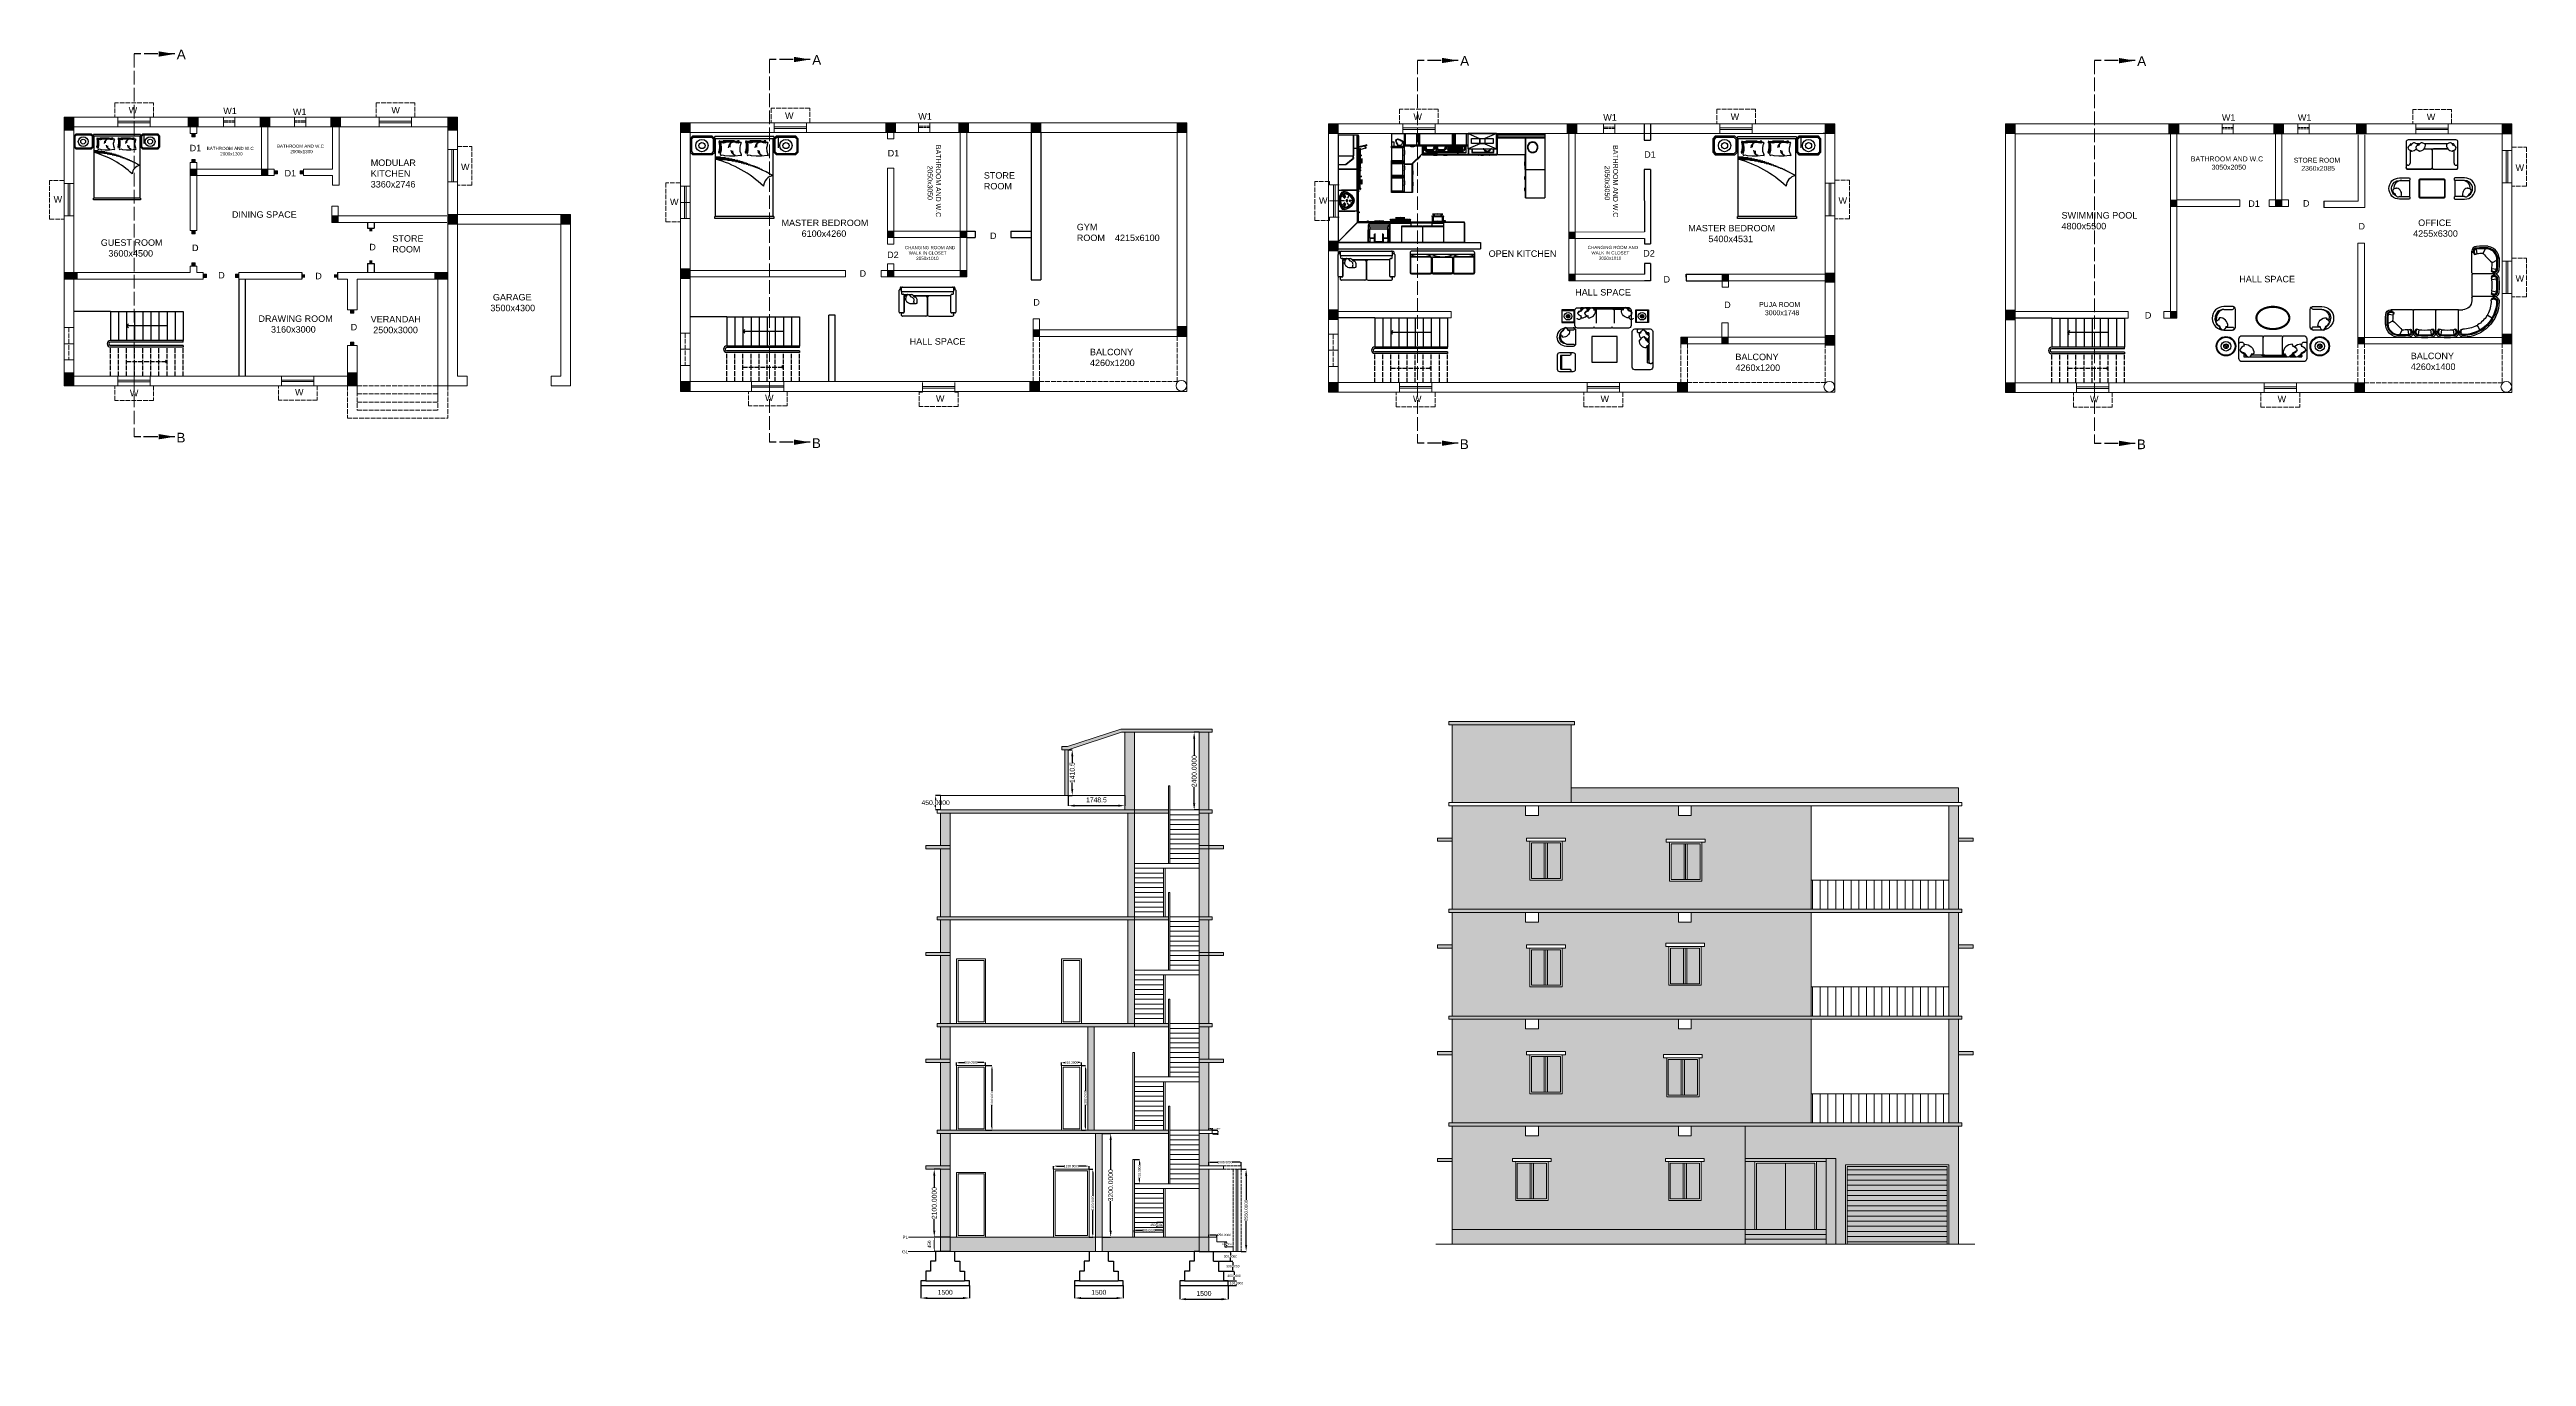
# Model space of a CAD drawing. Header units: millimetres. Extents: x 98839 to 175421, y 74144 to 114536.
import ezdxf

# ---------------------------------------------------------------- set-up
doc = ezdxf.new("R2010")
doc.units = ezdxf.units.MM
doc.linetypes.add('ACAD_ISO02W100', pattern=[15, 12, -3])
doc.layers.add('staircase', color=1, linetype='Continuous')
doc.styles.get("Standard").update_dxf_attribs({"font": 'Arial.ttf'})
doc.dimstyles.new('ISO-25', dxfattribs={"dimtxt": 2.5, "dimasz": 2.5, "dimexe": 1.25, "dimexo": 0.625, "dimtad": 1, "dimtxsty": 'Standard', "dimcen": 2.5, "dimadec": 0, "dimazin": 0, "dimtfac": 1, "dimtmove": 0, "dimatfit": 3, "dimfxl": 1, "dimarcsym": 0})
doc.dimstyles.get("Standard").update_dxf_attribs({"dimtxt": 0.18, "dimasz": 0.18, "dimexe": 0.18, "dimexo": 0.0625, "dimgap": 0.09, "dimtad": 0, "dimtih": 1, "dimtoh": 1, "dimdec": 4, "dimzin": 0, "dimdsep": 46, "dimtxsty": 'Standard', "dimcen": 0.09, "dimadec": 0, "dimazin": 0, "dimtfac": 1, "dimtdec": 4, "dimtofl": 0, "dimtmove": 0, "dimatfit": 3, "dimfxl": 1, "dimtolj": 1, "dimtzin": 0, "dimarcsym": 0})
pattern_1 = [(360, (-108718.914, -49935.853), (10.0494276, 20.0988552), [0, -20.0988552])]
pattern_2 = [(360, (-140336.645, -49933.935), (10.0494276, 20.0988552), [0, -20.0988552])]
pattern_3 = [(360, (-106857.987, -17049.383), (8.010839, 16.021678), [0, -16.021678])]
pattern_4 = [(0, (-23450.46, 94992.95), (0, 158.75), [])]
pattern_5 = [(140, (72862.72, 75217.06), (6.375634, 72.873868), [7.62, -83.82]), (85, (72862.72, 75217.06), (-76.42274, -14.09737), [6.096, -67.056234]), (190.451445, (72863.25, 75223.134), (-70.0471, 58.7765), [6.476004, -71.2361]), (136.1842, (72842.4, 75217.06), (16.81693, 108.43162), [11.43, -125.73]), (186.63556, (72843.8, 75226.1), (-98.97045, 94.96165), [9.71401, -106.85424]), (81.18415, (72842.4, 75217.06), (-98.97045, 94.96165), [9.14399, -100.58389]), (111, (72847.48, 75227.22), (40.90608, 60.645757), [7.62, -83.82]), (56, (72847.48, 75227.22), (-73.675186, 24.72081), [6.096, -67.056]), (161.451445, (72850.89, 75232.275), (-32.76911, 85.36657), [6.476004, -71.235975]), (127.5, (72862.72, 75217.061), (-33.8220155, 1.235441), [0, -66.2432, 0, -68.072, 0, -67.31]), (97.5, (72862.72, 75217.06), (-40.07223, 26.727865), [0, -38.8112, 0, -64.7192, 0, -25.654]), (57.5, (72862.72, 75194.405), (2.291498, 54.236238), [0, -25.4, 0, -79.248, 0, -105.156]), (47.5, (72862.72, 75184.245), (-10.170596, 59.251673), [0, -33.02, 0, -52.6288, 0, -74.676])]

msp = doc.modelspace()

# ---------------------------------------------------------------- texts
at = {"attachment_point": 1}
for s, width, gutter_width, heights, insert, char_height in [('A', 2102.6069868, 7783.76116, [0], (102772.58294, 114536.27126), 300), ('A', 2102.6069868, 7783.76116, [0], (122418.71947, 114365.85158), 300), ('A', 2102.6069868, 7783.76116, [0], (142451.33339, 114335.51475), 300), ('A', 2102.6069868, 7783.76116, [0], (163384.67454, 114329.88119), 300), ('W', 2102.6069868, 7783.76116, [0], (101286.64154, 112763.42174), 200), ('W1', 2102.6069868, 7783.76116, [0], (104210.73492, 112741.26388), 200), ('W1', 2102.6069868, 7783.76116, [0], (106364.35644, 112711.41432), 200), ('W', 2102.6069868, 7783.76116, [0], (109408.48246, 112763.87686), 200), ('W', 2102.6069868, 7783.76116, [0], (121579.34728, 112593.00206), 200), ('W1', 2102.6069868, 7783.76116, [0], (125699.5642, 112570.8442), 200), ('W', 2102.6069868, 7783.76116, [0], (141008.16002, 112562.66522), 200), ('W1', 2102.6069868, 7783.76116, [0], (146877.53378, 112540.50737), 200), ('W', 2102.6069868, 7783.76116, [0], (150816.85689, 112562.66522), 200), ('W1', 2102.6069868, 7783.76116, [0], (166004.50963, 112534.87382), 200), ('W1', 2102.6069868, 7783.76116, [0], (168352.42355, 112534.87382), 200), ('W', 2102.6069868, 7783.76116, [0], (172337.84401, 112557.03167), 200), ('D1', 2102.6069868, 7783.76116, [0], (103170.66904, 111592.9496), 200), (' {\\H0.76923x;BATHROOM AND W.C\\P            2000x1300}', 2102.6069868, 7783.76116, [0], (103649.2371, 111529.82689), 130), (' {\\H0.76923x;BATHROOM AND W.C\\P            2000x1300}', 2102.6069868, 7783.76116, [0], (105819.2371, 111599.82689), 130), ('MODULAR KITCHEN\\P3360x2746', 2102.6069868, 7783.76116, [0], (108769.2371, 111138.96751), 200), ('D1', 2102.6069868, 7783.76116, [0], (124752.5244, 111434.39278), 200), ('D1', 2102.6069868, 7783.76116, [0], (148143.08623, 111392.95831), 200), (' {\\H0.76923x;BATHROOM AND W.C\\P            3050x2050}', 2539.9758244, 7783.76116, [0], (164968.70336, 111233.73391), 200), ('  STORE ROOM        \\P      2360x2085', 2914.2102968, 7783.76116, [781.16055], (168112.00982, 111190.31879), 150), ('D1', 2102.6069868, 7783.76116, [0], (106105.67656, 110814.37466), 200), ('W', 2102.6069868, 7783.76116, [0], (111561.67003, 111009.29604), 200), ('STORE\\PROOM\\P   ', 2102.6069868, 7783.76116, [0], (127725.50964, 110747.08541), 200), ('W', 2102.6069868, 7783.76116, [0], (175083.83083, 110984.73665), 200), ('W', 2102.6069868, 7783.76116, [0], (98965.4701, 110008.07534), 200), ('DINING SPACE\\P   ', 2102.6069868, 7783.76116, [0], (104479.2371, 109537.72149), 200), ('W', 2102.6069868, 7783.76116, [0], (118023.17583, 109927.65566), 200), ('W', 2102.6069868, 7783.76116, [0], (138088.44391, 109971.1812), 200), ('W', 2102.6069868, 7783.76116, [0], (154151.98969, 109967.97571), 200), ('  SWIMMING POOL      \\P  4800x5500', 2914.2102968, 7783.76116, [781.16055], (160890.84803, 109513.00564), 200), ('D1', 2102.6069868, 7783.76116, [0], (166820.15065, 109874.96744), 200), ('D', 2102.6069868, 7783.76116, [0], (168512.07786, 109881.44807), 200), ('STORE\\PROOM\\P   ', 2102.6069868, 7783.76116, [0], (109438.81785, 108798.54536), 200), ('MASTER BEDROOM\\P        6100x4260', 2914.2102968, 7783.76116, [781.16055], (121470.30536, 109280.54455), 200), ('D', 2102.6069868, 7783.76116, [0], (127915.92751, 108880.27653), 200), ('GYM\\P\\pxr1.57105;ROOM    4215x6100', 2914.2102968, 7783.76116, [781.16055], (130600.09035, 109150.84884), 200), ('MASTER BEDROOM\\P        5400x4531', 2914.2102968, 7783.76116, [781.16055], (149506.00631, 109116.05032), 200), ('D', 2102.6069868, 7783.76116, [0], (170227.04595, 109175.45091), 200), ('        OFFICE        \\P      4255x6300', 2914.2102968, 7783.76116, [781.16055], (171452.0529, 109283.68797), 200), ('GUEST ROOM\\P   3600x4500', 2102.6069868, 7783.76116, [0], (100424.09339, 108670.35766), 200), ('D', 2102.6069868, 7783.76116, [0], (103239.45631, 108507.79328), 200), ('D', 2102.6069868, 7783.76116, [0], (103247.09397, 108507.95014), 200), ('D', 2102.6069868, 7783.76116, [0], (108726.85747, 108532.56677), 200), ('D2', 2102.6069868, 7783.76116, [0], (124735.349, 108290.31305), 200), ('CHANGING ROOM AND    WALK IN CLOSET\\P         2050x1010', 1588.809665, 0, [701.50174], (125286.09245, 108466.07069), 100), ('        OPEN KITCHEN\\P        ', 2914.2102968, 7783.76116, [781.16055], (142712.18843, 108329.59108), 200), ('CHANGING ROOM AND    WALK IN CLOSET\\P         2050x1010', 1588.809665, 0, [701.50174], (146394.55659, 108469.68595), 100), ('D2', 2102.6069868, 7783.76116, [0], (148113.23116, 108337.67269), 200), ('D', 2102.6069868, 7783.76116, [0], (104054.27692, 107660.41055), 200), ('D', 2102.6069868, 7783.76116, [0], (107055.98104, 107636.9627), 200), ('D', 2102.6069868, 7783.76116, [0], (123884.18177, 107716.28311), 200), ('D', 2102.6069868, 7783.76116, [0], (148740.06523, 107536.09767), 200), ('HALL SPACE', 2914.2102968, 7783.76116, [781.16055], (166541.45372, 107542.69524), 200), ('W', 2102.6069868, 7783.76116, [0], (175083.83083, 107559.63253), 200), (' GARAGE\\P3500x4300', 2102.6069868, 7783.76116, [0], (112469.2371, 106982.08711), 200), ('D', 2102.6069868, 7783.76116, [0], (129255.76822, 106823.71017), 200), ('HALL SPACE', 2914.2102968, 7783.76116, [781.16055], (146009.25793, 107134.29194), 200), ('D', 2102.6069868, 7783.76116, [0], (150615.7717, 106746.72955), 200), ('{\\H0.765x;  PUJA ROOM\\P\\H1.00553x;     3000x1748}', 2539.9758244, 7783.76116, [0], (151576.10281, 106733.89311), 200), ('DRAWING ROOM\\P     3160x3000', 2407.7685721, 7783.76116, [743.82744], (105297.74694, 106319.95303), 200), ('D', 2102.6069868, 7783.76116, [0], (108149.45631, 106057.79328), 200), ('VERANDAH\\P 2500x3000', 2102.6069868, 7783.76116, [0], (108768.535, 106302.44861), 200), ('D', 2102.6069868, 7783.76116, [0], (163623.40061, 106422.64678), 200), ('HALL SPACE', 2914.2102968, 7783.76116, [781.16055], (125432.62789, 105615.10209), 200), ('        BALCONY\\P        4260x1200', 2914.2102968, 7783.76116, [781.16055], (130386.09245, 105288.18529), 200), ('        BALCONY\\P        4260x1200', 2914.2102968, 7783.76116, [781.16055], (150342.25672, 105136.18132), 200), ('        BALCONY\\P        4260x1400', 2914.2102968, 7783.76116, [781.16055], (171223.32618, 105166.97544), 200), ('W', 2102.6069868, 7783.76116, [0], (101323.08173, 104023.02841), 200), ('W', 2102.6069868, 7783.76116, [0], (106428.4966, 104047.78953), 200), ('W', 2102.6069868, 7783.76116, [0], (120960.87899, 103872.47178), 200), ('W', 2102.6069868, 7783.76116, [0], (126245.33863, 103850.73397), 200), ('W', 2102.6069868, 7783.76116, [0], (140993.49291, 103842.13495), 200), ('W', 2102.6069868, 7783.76116, [0], (146793.49291, 103842.13495), 200), ('W', 2102.6069868, 7783.76116, [0], (161926.83405, 103836.5014), 200), ('W', 2102.6069868, 7783.76116, [0], (167726.83405, 103836.5014), 200), ('B', 2102.6069868, 7783.76116, [0], (102761.36858, 102691.4455), 300), ('B', 2102.6069868, 7783.76116, [0], (122407.5051, 102521.02582), 300), ('B', 2102.6069868, 7783.76116, [0], (142440.11902, 102490.68899), 300), ('B', 2102.6069868, 7783.76116, [0], (163373.46017, 102485.05544), 300), ('GL', 2102.6069868, 7783.76116, [0], (125200.67057, 77432.47998), 100), ('PL', 2102.6069868, 7783.76116, [0], (125210.53682, 77874.46475), 100)]:
    msp.add_mtext_dynamic_manual_height_columns(s, width=width, gutter_width=gutter_width, heights=heights, dxfattribs=dict(at, insert=insert, char_height=char_height))
at = {"char_height": 200, "attachment_point": 1, "rotation": 270}
for insert in [(126396.62995, 111667.05152), (147335.09409, 111660.66677)]:
    msp.add_mtext_dynamic_manual_height_columns(' {\\H0.76923x;BATHROOM AND W.C\\P            2050x3050}', width=2539.9758244, gutter_width=7783.76116, heights=[0], dxfattribs=dict(at, insert=insert))

# ---------------------------------------------------------------- blocks, each defined once
blk = doc.blocks.new('A$C707258B2')
at = {"color": 0, "linetype": 'Continuous'}
for p, q in [((0.404, 0.342), (1.074, 0.342)), ((0.404, 0.292), (0.454, 0.292)), ((0.404, 0.262), (0.454, 0.262)), ((1.104, 0.312), (1.104, 0.212)), ((0.6, -0.238), (0.47, -0.313)), ((0.929, -0.567), (0.854, -0.697)), ((1.479, -0.063), (1.379, -0.063)), ((1.429, -0.763), (1.429, -0.713)), ((1.459, -0.763), (1.459, -0.712)), ((1.509, -0.763), (1.509, -0.093))]:
    blk.add_line(p, q, dxfattribs=at)
for centre, radius, start, end in [((0.404, 0.192), 0.15, 90, 181.17538), ((1.379, 0.212), 1.125, 181.17538, 268.82462), ((0.404, 0.192), 0.1, 90, 181.17538), ((1.379, 0.212), 1.075, 181.17538, 208.63569), ((0.404, 0.192), 0.07, 90, 181.17538), ((1.379, 0.212), 1.045, 181.17538, 268.82462), ((0.378, 0.317), 0.0362, 316.39718, 43.60282), ((0.368, 0.317), 0.0662, 337.82984, 22.17016), ((0.455, 0.256), 0.0357, 345.42616, 90.55549), ((0.454, 0.212), 0.05, 360, 90), ((1.379, 0.212), 0.875, 180, 208.40825), ((1.074, 0.312), 0.03, 360, 90), ((1.379, 0.212), 0.275, 180, 270), ((0.457, -0.291), 0.025, 208.63569, 300), ((0.482, -0.334), 0.025, 120, 211.36431), ((1.379, 0.212), 1.075, 211.36431, 238.63569), ((0.587, -0.216), 0.025, 300, 28.40825), ((0.612, -0.259), 0.025, 31.59175, 120), ((1.379, 0.212), 0.875, 211.59175, 238.40825), ((0.832, -0.685), 0.025, 238.63569, 330), ((0.876, -0.71), 0.025, 150, 241.36431), ((1.379, 0.212), 1.075, 241.36431, 268.82462), ((0.907, -0.555), 0.025, 330, 58.40825), ((0.951, -0.58), 0.025, 61.59175, 150), ((1.379, 0.212), 0.875, 241.59175, 270), ((1.359, -0.763), 0.15, 268.82462, 360), ((1.359, -0.763), 0.1, 268.82462, 360), ((1.359, -0.763), 0.07, 268.82462, 360), ((1.379, -0.713), 0.05, 360, 90), ((1.425, -0.709), 0.0336, 354.63008, 109.38826), ((1.484, -0.799), 0.0662, 67.82984, 112.17016), ((1.484, -0.789), 0.0362, 46.39718, 133.60282), ((1.479, -0.093), 0.03, 360, 90)]:
    blk.add_arc(centre, radius, start, end, dxfattribs=at)
blk = doc.blocks.new('part 01')
at = {"color": 0, "linetype": 'Continuous'}
for p, q in [((-591, 527), (-740, 550)), ((-591, 173), (-740, 150)), ((-670, 700), (0, 700)), ((-670, 0), (0, 0)), ((-591, 527), (-579, 561)), ((-591, 173), (-579, 139)), ((30, 30), (30, 670))]:
    blk.add_line(p, q, dxfattribs=at)
for centre, radius, start, end in [((1178, 350), 2008, 174.28354, 185.71646), ((-670, 550), 150, 90, 181.17538), ((-670, 150), 150, 178.82462, 270), ((1178, 350), 1958, 174.28354, 185.71646), ((-670, 550), 100, 90, 181.17538), ((-670, 150), 100, 178.82462, 270), ((1178, 350), 1928, 174.28354, 185.71646), ((-670, 550), 70, 90, 181.17538), ((-670, 150), 70, 178.82462, 270), ((-660, 518), 133, 56.08973, 95.61316), ((-660, 182), 133, 264.38684, 303.91027), ((-696, 675), 36.2, 316.39718, 43.60282), ((-660, 518), 103, 42.00663, 95.61316), ((-660, 182), 103, 264.38684, 317.99337), ((-696, 25), 36.2, 316.39718, 43.60282), ((-706, 675), 66.2, 337.82984, 22.17016), ((-706, 25), 66.2, 337.82984, 22.17016), ((1178, 350), 1778, 174.28354, 185.71646), ((-600, 607), 25, 332.96082, 56.08973), ((-600, 93), 25, 303.91027, 27.03918), ((-625, 620), 53.2, 321.00172, 332.96082), ((-602, 570), 25, 340, 42.00663), ((-602, 130), 25, 317.99337, 20), ((-625, 80), 53.2, 27.03918, 38.99828), ((0, 670), 30, 0, 90), ((0, 30), 30, 270, 0)]:
    blk.add_arc(centre, radius, start, end, dxfattribs=at)
blk = doc.blocks.new('part02')
at = {"color": 0, "linetype": 'Continuous'}
for p, q in [((0, -670), (0, 0)), ((30, 30), (700, 30)), ((173, -591), (139, -579)), ((173, -591), (150, -740)), ((356, -610), (429, -748)), ((621, -143), (609, -109)), ((621, -143), (770, -120)), ((640, -326), (778, -399))]:
    blk.add_line(p, q, dxfattribs=at)
for centre, radius, start, end in [((30, 0), 30, 90, 180), ((726, 5), 56.2, 153.6122, 206.66656), ((726, 5), 36.2, 136.39718, 223.60282), ((700, -120), 150, 0, 90), ((25, -696), 56.2, 63.33344, 116.3878), ((25, -696), 36.2, 46.39718, 133.60282), ((150, -670), 150, 180, 271.17538), ((182, -660), 133, 146.08973, 185.61316), ((150, -670), 100, 180, 271.17538), ((93, -600), 25, 62.96082, 146.08973), ((182, -660), 103, 132.00663, 185.61316), ((150, -670), 70, 180, 270), ((80, -625), 53.2, 51.00172, 62.96082), ((130, -602), 25, 70, 132.00663), ((350, 1258), 2008, 264.29684, 272.26506), ((350, 1178), 1778, 264.28354, 269.61635), ((338, -620), 20, 28, 89.61635), ((374, -602), 20, 139.3039, 208), ((2220, -2190), 2454, 130.6961, 139.3039), ((439, -409), 419, 268.21809, 1.78191), ((439, -409), 369, 268.21809, 1.78191), ((439, -409), 339, 268.21809, 1.78191), ((630, -63), 25, 123.91027, 207.03918), ((655, -50), 53.2, 207.03918, 218.99828), ((632, -100), 25, 137.99337, 200), ((690, -152), 103, 84.38684, 137.99337), ((689, -151), 132, 85.43775, 123.98866), ((632, -344), 20, 62, 130.6961), ((-1148, -320), 1778, 0.38365, 5.71646), ((650, -308), 20, 180.38365, 242), ((700, -121), 101, 357.50055, 89.85796), ((700, -120), 70, 0, 90), ((-1228, -320), 2008, 357.73494, 5.70316), ((-1148, -320), 1958, 355.86566, 5.71646), ((-1148, -320), 2008, 355.81801, 5.71646), ((350, 1178), 2008, 264.28354, 274.18199), ((350, 1178), 1958, 264.28354, 274.13434)]:
    blk.add_arc(centre, radius, start, end, dxfattribs=at)
blk = doc.blocks.new('A$C1352')
at = {"color": 0}
for points in [[(0.003, 0.053), (0.003, 0.553, -0.414214), (0.053, 0.603), (0.753, 0.603, -0.414214), (0.803, 0.553), (0.803, 0.053, -0.414214), (0.753, 0.003), (0.053, 0.003, -0.414214)], [(0.023, 0.053), (0.023, 0.553, -0.414214), (0.053, 0.583), (0.753, 0.583, -0.414214), (0.783, 0.553), (0.783, 0.053, -0.414214), (0.753, 0.023), (0.053, 0.023, -0.414214)]]:
    blk.add_lwpolyline(points, format="xyb", close=True, dxfattribs=at)
blk = doc.blocks.new('m_86')
for p, q in [((0, 0), (1.1, 0)), ((1.9, 0), (0, 0)), ((0, -296.6), (0, 0)), ((1.1, 0), (124.1, 0)), ((1.9, -93), (1.9, 0)), ((1.9, 0), (1.9, -93.1)), ((2.2, -93.1), (2.2, 0)), ((6.3, -92.3), (6.3, 0)), ((9, 0), (9, -92.3)), ((69.1, -37.6), (69.1, 0)), ((69.2, -37.8), (69.2, 0)), ((124, -37.4), (124, 0)), ((1.1, 0), (1.1, -93.7)), ((1.1, -0.8), (1.9, -0.8)), ((1.1, -37.6), (1.9, -37.6)), ((1.1, -37.8), (1.9, -37.8)), ((9, -37.6), (69.1, -37.6)), ((40.2, -37.8), (9, -37.8)), ((16.5, -21), (16.1, -23.7)), ((16.1, -23.7), (16.5, -26.3)), ((17.5, -18.5), (16.5, -21)), ((16.9, -21.1), (16.5, -23.7)), ((16.5, -23.7), (16.9, -26.2)), ((16.5, -26.3), (17.5, -28.8)), ((17.9, -18.7), (16.9, -21.1)), ((16.9, -26.2), (17.9, -28.6)), ((17.3, -21.2), (17, -23.7)), ((17, -23.7), (17.3, -26.1)), ((18.3, -19), (17.3, -21.2)), ((17.3, -26.1), (18.3, -28.4)), ((19.2, -16.4), (17.5, -18.5)), ((17.5, -28.8), (19.2, -30.9)), ((19.4, -16.7), (17.9, -18.7)), ((17.9, -28.6), (19.4, -30.7)), ((19.8, -17), (18.3, -19)), ((18.3, -28.4), (19.8, -30.3)), ((21.3, -14.8), (19.2, -16.4)), ((19.2, -30.9), (21.3, -32.6)), ((21.5, -15.1), (19.4, -16.7)), ((19.4, -30.7), (21.5, -32.2)), ((21.7, -15.5), (19.8, -17)), ((19.8, -30.3), (21.7, -31.8)), ((23.8, -13.7), (21.3, -14.8)), ((21.3, -32.6), (23.8, -33.6)), ((23.9, -14.1), (21.5, -15.1)), ((21.5, -32.2), (23.9, -33.2)), ((24, -14.6), (21.7, -15.5)), ((21.7, -31.8), (24, -32.8)), ((26.4, -13.4), (23.8, -13.7)), ((23.8, -33.6), (26.4, -34)), ((26.4, -13.8), (23.9, -14.1)), ((23.9, -33.2), (26.4, -33.6)), ((26.4, -14.3), (24, -14.6)), ((24, -32.8), (26.4, -33.1)), ((29.1, -13.7), (26.4, -13.4)), ((29, -14.1), (26.4, -13.8)), ((28.9, -14.6), (26.4, -14.3)), ((26.4, -33.1), (28.9, -32.8)), ((26.4, -33.6), (29, -33.2)), ((26.4, -34), (29.1, -33.6)), ((31.1, -15.5), (28.9, -14.6)), ((28.9, -32.8), (31.1, -31.8)), ((31.4, -15.1), (29, -14.1)), ((29, -33.2), (31.4, -32.2)), ((31.6, -14.8), (29.1, -13.7)), ((29.1, -33.6), (31.6, -32.6)), ((33.1, -17), (31.1, -15.5)), ((31.1, -31.8), (33.1, -30.3)), ((33.4, -16.7), (31.4, -15.1)), ((31.4, -32.2), (33.4, -30.7)), ((33.7, -16.4), (31.6, -14.8)), ((31.6, -32.6), (33.7, -30.9)), ((34.6, -19), (33.1, -17)), ((33.1, -30.3), (34.6, -28.4)), ((35, -18.7), (33.4, -16.7)), ((33.4, -30.7), (35, -28.6)), ((35.3, -18.5), (33.7, -16.4)), ((33.7, -30.9), (35.3, -28.8)), ((35.5, -21.2), (34.6, -19)), ((34.6, -28.4), (35.5, -26.1)), ((36, -21.1), (35, -18.7)), ((35, -28.6), (36, -26.2)), ((36.3, -21), (35.3, -18.5)), ((35.3, -28.8), (36.3, -26.3)), ((35.8, -23.7), (35.5, -21.2)), ((35.5, -26.1), (35.8, -23.7)), ((36.3, -23.7), (36, -21.1)), ((36, -26.2), (36.3, -23.7)), ((36.7, -23.7), (36.3, -21)), ((36.3, -26.3), (36.7, -23.7)), ((40.2, -92.6), (40.2, -37.8)), ((40.6, -37.8), (40.2, -37.8)), ((40.6, -92.6), (40.6, -37.8)), ((40.6, -37.9), (40.8, -37.9)), ((40.6, -38), (41, -38)), ((40.8, -37.9), (40.8, -37.6)), ((40.8, -37.9), (40.8, -37.6)), ((69.1, -37.9), (40.8, -37.9)), ((41, -38), (41, -37.9)), ((52.1, -37.9), (53.3, -38.3)), ((52.3, -37.9), (53.4, -38.3)), ((52.9, -37.9), (53.6, -38.2)), ((53.3, -38.3), (54.7, -38.6)), ((53.4, -38.3), (54.7, -38.6)), ((53.5, -37.9), (53.8, -38)), ((53.6, -38.2), (54.8, -38.4)), ((53.7, -37.9), (53.9, -38)), ((53.8, -38), (54.9, -38.3)), ((53.9, -38), (54.9, -38.2)), ((54.7, -38.6), (54.8, -38.4)), ((54.7, -38.6), (54.7, -38.6)), ((54.7, -38.6), (54.7, -38.7)), ((55.8, -38.8), (54.7, -38.6)), ((54.7, -38.7), (55.8, -38.9)), ((54.8, -38.4), (54.9, -38.2)), ((54.8, -38.4), (55.9, -38.6)), ((54.9, -38.2), (54.9, -38.1)), ((54.9, -38.1), (54.9, -38.2)), ((54.9, -38.1), (56, -38.3)), ((55.9, -38.4), (54.9, -38.2)), ((57, -38.9), (55.8, -38.8)), ((55.8, -38.9), (57, -39)), ((57, -38.5), (55.9, -38.4)), ((55.9, -38.6), (57, -38.7)), ((56, -38.3), (57, -38.4)), ((57, -38.4), (58.1, -38.5)), ((58.1, -38.5), (57, -38.5)), ((57, -38.7), (58.1, -38.8)), ((58.1, -39), (57, -38.9)), ((57, -39), (58.1, -39)), ((58.1, -38.5), (59.2, -38.4)), ((59.2, -38.5), (58.1, -38.5)), ((58.1, -38.8), (59.3, -38.7)), ((59.3, -38.9), (58.1, -39)), ((58.1, -39), (59.3, -39)), ((59.2, -38.4), (60.3, -38.3)), ((60.3, -38.4), (59.2, -38.5)), ((59.3, -38.7), (60.4, -38.6)), ((60.4, -38.8), (59.3, -38.9)), ((59.3, -39), (60.5, -38.9)), ((60.3, -38.3), (61.4, -38.1)), ((61.4, -38.2), (60.3, -38.4)), ((60.4, -38.6), (61.5, -38.4)), ((61.6, -38.6), (60.4, -38.8)), ((60.5, -38.9), (61.6, -38.7)), ((61.4, -38.2), (62.5, -38)), ((61.4, -38.3), (62.5, -38)), ((61.4, -38.1), (61.4, -38.2)), ((61.4, -38.1), (61.4, -38.2)), ((61.5, -38.4), (61.4, -38.2)), ((61.5, -38.6), (62.9, -38.3)), ((61.5, -38.4), (61.6, -38.6)), ((61.6, -38.6), (63, -38.3)), ((61.6, -38.7), (61.6, -38.6)), ((62.5, -38), (62.6, -37.9)), ((62.5, -38), (62.8, -37.9)), ((62.9, -38.3), (64, -37.9)), ((63, -38.3), (64.2, -37.9)), ((69.1, -37.6), (69.1, -37.6)), ((69.1, -37.6), (69.1, -37.9)), ((69.2, -37.4), (124, -37.4)), ((124, -37.8), (69.2, -37.8)), ((79.7, -37.8), (80.9, -38.1)), ((79.9, -37.8), (80.9, -38.1)), ((80.5, -37.8), (81.1, -38)), ((80.9, -38.1), (82.3, -38.4)), ((80.9, -38.1), (82.3, -38.4)), ((81, -37.8), (81.3, -37.9)), ((81.1, -38), (82.4, -38.2)), ((81.3, -37.8), (81.4, -37.8)), ((81.3, -37.9), (82.4, -38.1)), ((81.4, -37.8), (82.4, -38)), ((82.2, -38.5), (82.3, -38.4)), ((82.3, -38.5), (82.2, -38.5)), ((82.2, -38.5), (83.4, -38.7)), ((82.3, -38.5), (82.4, -38.1)), ((82.3, -38.4), (82.3, -38.5)), ((83.4, -38.6), (82.3, -38.5)), ((82.4, -38.1), (82.5, -38)), ((83.5, -38.2), (82.4, -38.1)), ((82.4, -38.3), (83.5, -38.4)), ((82.5, -38), (83.5, -38.1)), ((84.6, -38.8), (83.4, -38.6)), ((83.4, -38.7), (84.5, -38.8)), ((83.5, -38.1), (84.6, -38.3)), ((84.6, -38.3), (83.5, -38.2)), ((83.5, -38.4), (84.6, -38.5)), ((84.5, -38.8), (85.7, -38.9)), ((84.6, -38.3), (85.7, -38.3)), ((85.7, -38.4), (84.6, -38.3)), ((84.6, -38.5), (85.7, -38.6)), ((85.7, -38.8), (84.6, -38.8)), ((85.7, -38.3), (86.8, -38.3)), ((86.8, -38.3), (85.7, -38.4)), ((85.7, -38.6), (86.8, -38.5)), ((85.7, -38.9), (86.9, -38.8)), ((86.9, -38.8), (85.7, -38.8)), ((86.8, -38.3), (87.9, -38.1)), ((87.9, -38.2), (86.8, -38.3)), ((86.8, -38.5), (88, -38.4)), ((88, -38.6), (86.9, -38.8)), ((86.9, -38.8), (88, -38.7)), ((87.9, -38.1), (89, -38)), ((89, -38.1), (87.9, -38.2)), ((88, -38.4), (89.1, -38.3)), ((88, -38.7), (89.2, -38.5)), ((89.1, -38.5), (88, -38.6)), ((89, -38), (90, -37.8)), ((89, -38.1), (90.1, -37.9)), ((89, -38), (89, -38)), ((89, -38), (89, -38.1)), ((89.1, -38.3), (89, -38.1)), ((89, -38.1), (89, -38.1)), ((89.1, -38.4), (90.5, -38.1)), ((89.1, -38.4), (90.6, -38.2)), ((89.1, -38.3), (89.1, -38.5)), ((89.2, -38.5), (89.1, -38.4)), ((89.1, -38.5), (89.2, -38.5)), ((90, -37.8), (90.2, -37.8)), ((90.1, -37.9), (90.4, -37.8)), ((90.5, -38.1), (91.6, -37.8)), ((90.6, -38.2), (91.8, -37.8)), ((101.5, -37.8), (102.7, -38.1)), ((101.7, -37.8), (102.8, -38.1)), ((102.3, -37.8), (103, -38)), ((102.7, -38.1), (104.1, -38.4)), ((102.8, -38.1), (104.2, -38.4)), ((102.9, -37.8), (103.2, -37.9)), ((103, -38), (104.2, -38.2)), ((103.1, -37.8), (103.3, -37.8)), ((103.2, -37.9), (104.3, -38.1)), ((103.3, -37.8), (104.3, -38)), ((104.1, -38.5), (104.2, -38.3)), ((104.1, -38.4), (104.1, -38.5)), ((104.1, -38.5), (104.1, -38.5)), ((104.1, -38.5), (105.2, -38.7)), ((105.2, -38.6), (104.1, -38.5)), ((104.2, -38.3), (104.3, -38.1)), ((104.2, -38.3), (105.3, -38.4)), ((104.3, -38.1), (104.3, -38)), ((104.3, -38), (104.3, -38)), ((104.3, -38), (105.4, -38.1)), ((105.3, -38.2), (104.3, -38.1)), ((106.4, -38.8), (105.2, -38.6)), ((105.2, -38.7), (106.4, -38.8)), ((106.4, -38.3), (105.3, -38.2)), ((105.3, -38.4), (106.4, -38.5)), ((105.4, -38.1), (106.5, -38.3)), ((107.5, -38.4), (106.4, -38.3)), ((106.4, -38.5), (107.5, -38.6)), ((106.4, -38.8), (107.5, -38.9)), ((107.5, -38.8), (106.4, -38.8)), ((106.5, -38.3), (107.5, -38.3)), ((107.5, -38.3), (108.6, -38.3)), ((108.7, -38.3), (107.5, -38.4)), ((107.5, -38.6), (108.7, -38.5)), ((107.5, -38.9), (108.7, -38.8)), ((108.7, -38.8), (107.5, -38.8)), ((108.6, -38.3), (109.7, -38.1)), ((109.7, -38.2), (108.7, -38.3)), ((108.7, -38.5), (109.8, -38.4)), ((109.8, -38.6), (108.7, -38.8)), ((108.7, -38.8), (109.9, -38.7)), ((109.7, -38.1), (110.8, -38)), ((110.8, -38.1), (109.7, -38.2)), ((109.8, -38.4), (110.9, -38.3)), ((111, -38.5), (109.8, -38.6)), ((109.9, -38.7), (111, -38.5)), ((110.8, -38), (111.9, -37.8)), ((110.8, -38.1), (111.9, -37.9)), ((110.8, -38), (110.8, -38.1)), ((110.9, -38.3), (110.8, -38.1)), ((110.9, -38.4), (112.4, -38.1)), ((110.9, -38.3), (111, -38.5)), ((111, -38.4), (112.4, -38.2)), ((111, -38.5), (111, -38.4)), ((111, -38.5), (111, -38.5)), ((111.9, -37.8), (112, -37.8)), ((111.9, -37.9), (112.3, -37.8)), ((112.4, -38.1), (113.4, -37.8)), ((112.4, -38.2), (113.6, -37.8)), ((124, -37.4), (124, -37.8)), ((0.2, -148.5), (0.2, -93.7)), ((0.2, -93.7), (0.2, -93.7)), ((0.2, -93.7), (0.2, -148.5)), ((0.2, -93.7), (9.7, -115.9)), ((29.3, -93.7), (0.2, -93.7)), ((1.1, -92.6), (1.9, -92.6)), ((1.1, -92.8), (1.9, -92.8)), ((1.9, -93.1), (1.9, -91.6)), ((1.9, -91.6), (6.3, -91.6)), ((8.8, -93), (1.9, -93)), ((1.9, -93.1), (2.2, -93.1)), ((1.9, -93.1), (8.8, -93.1)), ((1.9, -93.1), (7.8, -93.1)), ((9, -92.3), (6.3, -92.3)), ((8.8, -93.1), (8.8, -92.3)), ((8.8, -92.3), (8.8, -93)), ((8.8, -92.6), (35.7, -92.6)), ((8.8, -92.6), (40.2, -92.6)), ((38.8, -92.6), (8.8, -92.6)), ((8.8, -92.8), (40.7, -92.8)), ((19.6, -116.2), (29.3, -93.7)), ((29.3, -148.5), (29.3, -93.7)), ((40.2, -92.6), (40.6, -92.6)), ((40.7, -92.8), (40.7, -147.6)), ((41, -92.8), (40.7, -92.8)), ((41, -147.6), (41, -92.8)), ((0.2, -148.5), (9.7, -126.3)), ((9.7, -116.3), (9.7, -100.3)), ((9.7, -100.3), (19.5, -100.3)), ((9.8, -116.3), (9.7, -116.3)), ((9.7, -141.9), (9.7, -125.9)), ((9.7, -125.9), (19.5, -125.9)), ((19.5, -141.9), (9.7, -141.9)), ((9.8, -125.9), (9.8, -116.2)), ((9.8, -116.2), (19.5, -116.2)), ((19.5, -125.9), (9.8, -125.9)), ((9.9, -125.9), (9.9, -125.9)), ((9.9, -125.9), (9.9, -125.9)), ((9.9, -125.9), (19.6, -125.9)), ((19.5, -100.3), (19.5, -116.3)), ((19.5, -116.2), (19.5, -125.9)), ((19.5, -116.2), (19.6, -116.2)), ((19.5, -116.3), (19.5, -116.3)), ((19.6, -125.9), (19.5, -125.8)), ((19.5, -125.9), (19.5, -141.9)), ((19.6, -116.2), (19.6, -125.9)), ((19.6, -125.9), (29.3, -148.5)), ((36.8, -99), (29.3, -99)), ((36.1, -99.7), (29.3, -99.7)), ((29.3, -103.5), (29.4, -103.5)), ((29.3, -103.6), (29.3, -103.6)), ((29.3, -103.6), (29.3, -103.8)), ((29.6, -104), (29.3, -103.6)), ((29.3, -103.6), (29.5, -103.6)), ((29.3, -103.8), (29.3, -103.8)), ((29.3, -103.8), (29.3, -104)), ((29.3, -103.8), (29.6, -104)), ((29.3, -104), (29.3, -104)), ((29.3, -104), (29.3, -104)), ((29.3, -104), (29.3, -104)), ((29.3, -104), (29.5, -104.1)), ((29.4, -104.1), (29.3, -104)), ((29.5, -104.6), (29.3, -104.6)), ((30.7, -106.2), (29.3, -105.6)), ((29.3, -117.3), (30.7, -116.7)), ((29.3, -118.3), (29.5, -118.3)), ((29.3, -119.1), (29.4, -119.1)), ((29.4, -119.1), (29.3, -119.1)), ((29.4, -119.3), (29.3, -119.3)), ((29.3, -119.5), (29.4, -119.5)), ((29.3, -119.7), (29.4, -119.7)), ((29.3, -140.8), (36.1, -140.8)), ((29.3, -141.5), (36.8, -141.5)), ((29.4, -103.5), (29.6, -103.5)), ((29.5, -104.1), (29.4, -104.1)), ((29.4, -104.1), (29.4, -104.6)), ((29.4, -118.9), (29.4, -118.3)), ((29.5, -118.3), (29.4, -118.9)), ((29.4, -119.1), (29.5, -118.9)), ((29.5, -118.9), (29.4, -118.9)), ((29.4, -118.9), (29.4, -119.1)), ((29.4, -119.3), (29.7, -119)), ((29.4, -119.1), (29.4, -119.1)), ((29.4, -119.3), (29.4, -119.1)), ((29.4, -119.5), (29.4, -119.3)), ((29.7, -119.4), (29.4, -119.3)), ((29.4, -119.5), (29.5, -119.5)), ((29.4, -119.7), (29.6, -119.6)), ((29.5, -103.6), (29.6, -104)), ((29.5, -103.6), (29.7, -103.8)), ((29.6, -104), (29.5, -104.1)), ((29.5, -104.1), (29.5, -104.6)), ((29.5, -104.1), (29.5, -104.6)), ((29.5, -104.6), (29.5, -104.1)), ((31.2, -105.3), (29.5, -104.6)), ((29.5, -118.3), (31.2, -117.6)), ((29.5, -118.9), (29.5, -118.3)), ((29.7, -119), (29.5, -118.9)), ((29.5, -119.5), (29.7, -119.4)), ((29.6, -103.5), (29.7, -103.7)), ((29.7, -103.8), (29.6, -104)), ((29.6, -104), (29.7, -104.7)), ((29.6, -119.6), (29.8, -119.4)), ((29.7, -103.7), (29.9, -103.8)), ((29.7, -103.8), (29.8, -103.9)), ((29.7, -119), (29.7, -118.2)), ((29.8, -119.2), (29.7, -119)), ((29.7, -119.4), (29.8, -119.2)), ((29.8, -103.9), (29.9, -104.1)), ((29.8, -119.2), (29.9, -119)), ((29.8, -119.4), (29.9, -119.3)), ((29.9, -103.8), (30, -104)), ((29.9, -104.1), (29.9, -104.8)), ((29.9, -119), (29.9, -118.1)), ((29.9, -119.3), (30, -119.1)), ((30, -104), (30, -104.8)), ((30, -119.1), (30, -118.1)), ((31.9, -107.2), (30.7, -106.2)), ((30.7, -116.7), (31.9, -115.7)), ((32.7, -106.4), (31.2, -105.3)), ((31.2, -117.6), (32.7, -116.5)), ((32.9, -108.4), (31.9, -107.2)), ((31.9, -115.7), (32.9, -114.5)), ((33.9, -107.9), (32.7, -106.4)), ((32.7, -116.5), (33.9, -115)), ((33.5, -109.9), (32.9, -108.4)), ((32.9, -114.5), (33.5, -113)), ((33.7, -111.5), (33.5, -109.9)), ((33.5, -113), (33.7, -111.5)), ((34.6, -109.6), (33.9, -107.9)), ((33.9, -115), (34.6, -113.3)), ((34.8, -111.5), (34.6, -109.6)), ((34.6, -113.3), (34.8, -111.5)), ((36.1, -140.8), (36.1, -99.7)), ((36.8, -141.5), (36.8, -99)), ((41, -105.5), (41.8, -105.5)), ((41, -105.8), (41.8, -105.8)), ((41, -106.5), (41.8, -106.5)), ((41.8, -107.3), (41, -107.3)), ((41, -107.6), (41.8, -107.6)), ((41, -112.4), (41.8, -112.4)), ((41, -112.7), (41.8, -112.7)), ((41, -113.4), (41.8, -113.4)), ((41.8, -114.1), (41, -114.1)), ((41, -114.4), (41.3, -115.5)), ((41, -114.4), (41.8, -114.4)), ((41, -115.6), (41.1, -115.9)), ((41, -115.8), (41.1, -116)), ((41, -119.2), (41.8, -119.2)), ((41, -119.5), (41.8, -119.5)), ((41, -120.2), (41.8, -120.2)), ((41.8, -121), (41, -121)), ((41, -121.3), (41.8, -121.3)), ((41, -124.9), (41.1, -124.6)), ((41, -124.7), (41.1, -124.6)), ((41, -125.5), (41.2, -124.8)), ((41, -126.1), (41.3, -125.1)), ((41, -126.1), (41.8, -126.1)), ((41, -126.4), (41.8, -126.4)), ((41, -127.1), (41.8, -127.1)), ((41.8, -127.8), (41, -127.8)), ((41, -128.1), (41.8, -128.1)), ((41, -132.9), (41.8, -132.9)), ((41, -133.2), (41.8, -133.2)), ((41, -133.9), (41.8, -133.9)), ((41.8, -134.7), (41, -134.7)), ((41, -135), (41.8, -135)), ((41.1, -114.4), (41.4, -115.4)), ((41.1, -115.9), (41.3, -117)), ((41.1, -116), (41.3, -117)), ((41.1, -124.6), (41.3, -123.6)), ((41.1, -124.6), (41.3, -123.6)), ((41.1, -126.1), (41.4, -125.1)), ((41.3, -117), (41.2, -117)), ((41.2, -117), (41.3, -117)), ((41.2, -117), (41.3, -117)), ((41.4, -118.1), (41.2, -117)), ((41.2, -123.5), (41.4, -122.5)), ((41.7, -123.7), (41.2, -123.5)), ((41.2, -124.8), (41.5, -123.6)), ((41.3, -115.5), (41.6, -116.9)), ((41.3, -117), (41.5, -116.9)), ((41.3, -117), (41.5, -118.1)), ((41.3, -123.6), (41.5, -122.5)), ((41.3, -125.1), (41.6, -123.7)), ((41.4, -115.4), (41.7, -116.9)), ((41.5, -119.2), (41.4, -118.1)), ((41.4, -122.5), (41.5, -121.4)), ((41.4, -125.1), (41.7, -123.7)), ((41.5, -116.9), (41.7, -118)), ((41.5, -116.9), (41.7, -116.9)), ((41.5, -118.1), (41.6, -119.2)), ((41.5, -119.2), (41.5, -119.2)), ((41.5, -121.4), (41.5, -121.3)), ((41.5, -122.5), (41.6, -121.4)), ((41.5, -123.6), (41.7, -122.5)), ((41.6, -119.2), (41.6, -119.2)), ((41.6, -121.4), (41.6, -121.3)), ((41.7, -116.9), (41.8, -116.8)), ((41.7, -116.9), (41.9, -118)), ((41.7, -118), (41.8, -119.2)), ((41.7, -122.5), (41.8, -121.4)), ((41.9, -122.6), (41.7, -123.7)), ((41.7, -123.7), (41.7, -123.7)), ((41.8, -123.7), (41.7, -123.7)), ((41.7, -123.7), (41.8, -123.7)), ((41.8, -105.5), (41.8, -105.8)), ((41.8, -105.8), (41.8, -106.5)), ((41.8, -106.5), (41.8, -107.3)), ((41.8, -107.6), (41.8, -107.3)), ((41.8, -112.4), (41.8, -112.7)), ((41.8, -112.7), (41.8, -113.4)), ((41.8, -113.4), (41.8, -114.1)), ((41.8, -114.4), (41.8, -114.1)), ((41.8, -116.8), (42, -118)), ((41.8, -119.2), (41.8, -119.5)), ((41.8, -119.2), (41.8, -119.2)), ((41.8, -119.5), (41.8, -120.2)), ((41.8, -120.3), (41.8, -119.6)), ((41.8, -120.2), (41.8, -121)), ((41.8, -121), (41.8, -120.3)), ((41.8, -121.3), (41.8, -121)), ((41.8, -121.4), (41.8, -121.3)), ((42, -122.6), (41.8, -123.7)), ((41.8, -126.1), (41.8, -126.4)), ((41.8, -126.4), (41.8, -127.1)), ((41.8, -127.1), (41.8, -127.8)), ((41.8, -128.1), (41.8, -127.8)), ((41.8, -132.9), (41.8, -133.2)), ((41.8, -133.2), (41.8, -133.9)), ((41.8, -133.9), (41.8, -134.7)), ((41.8, -135), (41.8, -134.7)), ((41.9, -118), (42, -119.1)), ((42, -121.4), (41.9, -122.6)), ((42, -118), (42.1, -119.1)), ((42, -119.1), (42, -120.3)), ((42, -120.3), (42, -121.4)), ((42.1, -121.5), (42, -122.6)), ((42.1, -119.1), (42.1, -120.3)), ((42.1, -120.3), (42.1, -121.5)), ((0, -184.8), (0.1, -184.8)), ((0.1, -176.1), (0.1, -148.7)), ((0.1, -148.7), (22.4, -148.7)), ((22.4, -151.4), (0.1, -151.4)), ((0.1, -173.4), (22.4, -173.4)), ((0.1, -175.9), (22.3, -175.9)), ((22.4, -176.1), (0.1, -176.1)), ((22.3, -178.6), (0.1, -178.6)), ((0.2, -148.5), (0.2, -148.5)), ((29.3, -148.5), (0.2, -148.5)), ((1.1, -148.7), (1.1, -148.5)), ((21.7, -176.1), (21.7, -148.7)), ((21.7, -148.7), (24.4, -148.7)), ((21.7, -244.4), (21.7, -175.9)), ((21.7, -175.9), (24.4, -175.9)), ((24.4, -176.1), (21.7, -176.1)), ((22.3, -175.9), (22.3, -178.6)), ((22.4, -148.7), (22.4, -151.4)), ((22.4, -173.4), (22.4, -176.1)), ((24.4, -148.7), (24.4, -176.1)), ((24.4, -152.8), (37.1, -152.8)), ((24.4, -154.3), (24.6, -154.7)), ((24.4, -154.5), (24.5, -154.8)), ((24.4, -155.9), (24.5, -156.3)), ((24.4, -156.2), (24.5, -156.3)), ((24.4, -156.3), (24.6, -156.3)), ((24.6, -157.4), (24.4, -156.6)), ((24.4, -162.6), (24.6, -161.8)), ((24.5, -162.9), (24.4, -162.9)), ((24.4, -164), (24.7, -162.9)), ((24.4, -163.3), (24.5, -162.9)), ((24.4, -162.9), (24.4, -162.9)), ((24.4, -164.9), (24.6, -164.4)), ((24.4, -164.7), (24.5, -164.4)), ((24.4, -175.9), (24.4, -244.4)), ((25.3, -177.2), (24.4, -177)), ((24.4, -177), (24.4, -177)), ((24.4, -177.2), (24.4, -177.1)), ((24.4, -177.2), (24.4, -177.2)), ((24.4, -177.2), (25.3, -177.3)), ((25.2, -177.5), (24.4, -177.3)), ((24.4, -177.3), (24.4, -177.3)), ((24.4, -181.4), (25.2, -181.3)), ((24.4, -181.4), (24.4, -181.4)), ((24.4, -181.8), (25.3, -181.6)), ((24.4, -181.6), (24.4, -181.6)), ((24.4, -181.8), (24.4, -181.8)), ((24.4, -182.5), (24.7, -182.5)), ((24.4, -183.4), (24.4, -183.4)), ((24.4, -183.4), (24.6, -183.4)), ((27, -189.9), (24.4, -189.9)), ((25.6, -190.6), (24.4, -190.6)), ((29.1, -154.5), (24.5, -154.5)), ((24.5, -154.8), (24.8, -156.2)), ((24.5, -156.3), (24.7, -156.2)), ((24.6, -157.4), (24.5, -156.3)), ((24.5, -162.9), (24.6, -161.8)), ((24.9, -163), (24.5, -162.9)), ((24.5, -164.4), (24.8, -163)), ((24.6, -154.7), (24.9, -156.2)), ((28.9, -154.9), (24.6, -154.9)), ((24.7, -158.5), (24.6, -157.4)), ((24.8, -158.5), (24.6, -157.4)), ((24.6, -161.8), (24.7, -160.7)), ((24.6, -161.8), (24.8, -160.7)), ((24.6, -164.4), (24.9, -163)), ((24.6, -181.7), (24.6, -181.7)), ((24.6, -181.7), (24.7, -181.7)), ((24.7, -182), (24.6, -182)), ((24.7, -182.9), (24.6, -182.9)), ((24.6, -183.4), (24.7, -183.4)), ((24.7, -156.2), (24.9, -157.3)), ((24.7, -156.2), (24.9, -156.2)), ((24.7, -159.6), (24.7, -158.5)), ((24.7, -160.7), (24.7, -159.6)), ((24.9, -161.8), (24.7, -162.9)), ((24.7, -181.7), (24.7, -182)), ((24.7, -181.7), (24.7, -181.7)), ((24.7, -182.5), (24.7, -182)), ((24.7, -182), (24.8, -182)), ((24.7, -182.5), (24.7, -183.2)), ((24.8, -182.5), (24.7, -182.5)), ((24.8, -182.9), (24.7, -182.9)), ((24.7, -183.4), (24.8, -183.3)), ((24.8, -159.6), (24.8, -158.5)), ((24.8, -160.7), (24.8, -159.6)), ((25, -163.1), (24.8, -163)), ((24.8, -181.7), (24.8, -181.7)), ((24.8, -181.7), (24.8, -182)), ((24.8, -182), (24.8, -182.5)), ((24.8, -182.9), (24.8, -182.5)), ((24.8, -183.3), (24.8, -182.9)), ((24.9, -156.2), (25, -156.1)), ((24.9, -156.2), (25.1, -157.3)), ((24.9, -157.3), (25, -158.5)), ((25, -160.7), (24.9, -161.8)), ((25.1, -161.9), (24.9, -163)), ((24.9, -163), (24.9, -163)), ((24.9, -163), (25, -163.1)), ((25, -156.1), (25.1, -157.3)), ((25, -158.5), (25, -159.6)), ((25, -159.6), (25, -160.7)), ((25.1, -161.9), (25, -163.1)), ((25, -177.1), (25, -162.6)), ((25, -188.1), (25, -181.6)), ((25.3, -188.4), (25, -188.1)), ((25.1, -157.3), (25.3, -158.4)), ((25.1, -157.3), (25.2, -158.4)), ((25.2, -160.7), (25.1, -161.9)), ((25.3, -160.8), (25.1, -161.9)), ((25.2, -158.4), (25.2, -159.6)), ((25.2, -159.6), (25.2, -160.7)), ((25.9, -177.9), (25.2, -177.5)), ((25.2, -181.3), (25.9, -180.8)), ((25.3, -158.4), (25.3, -159.6)), ((25.3, -158.6), (25.6, -158.5)), ((25.3, -158.7), (25.3, -158.6)), ((25.3, -159.6), (25.3, -160.8)), ((26.1, -177.7), (25.3, -177.2)), ((25.3, -181.6), (26.1, -181.1)), ((25.6, -188.5), (25.3, -188.4)), ((25.6, -158.5), (25.9, -158.6)), ((25.9, -188.4), (25.6, -188.5)), ((27.1, -190.9), (25.6, -190.6)), ((25.9, -158.6), (26.1, -158.9)), ((26.3, -178.6), (25.9, -177.9)), ((25.9, -180.8), (26.3, -180.2)), ((26.1, -188.1), (25.9, -188.4)), ((26.1, -158.9), (26.1, -177.7)), ((26.6, -178.5), (26.1, -177.7)), ((26.1, -181.1), (26.6, -180.3)), ((26.1, -181), (26.1, -188.1)), ((26.5, -179.4), (26.3, -178.6)), ((26.3, -180.2), (26.5, -179.4)), ((26.8, -179.4), (26.6, -178.5)), ((26.6, -180.3), (26.8, -179.4)), ((28.1, -190.2), (27, -189.9)), ((28.5, -191.6), (27.1, -190.9)), ((27.4, -158.9), (27.7, -158.6)), ((27.4, -188.1), (27.4, -158.9)), ((27.7, -188.4), (27.4, -188.1)), ((27.7, -158.6), (28, -158.5)), ((28, -188.5), (27.7, -188.4)), ((28, -158.5), (28.3, -158.6)), ((28.3, -188.4), (28, -188.5)), ((28.6, -190.4), (28.1, -190.2)), ((28.3, -158.6), (28.5, -158.9)), ((28.5, -188.1), (28.3, -188.4)), ((28.5, -158.9), (28.5, -188.1)), ((29.1, -190.6), (28.6, -190.4)), ((30.4, -155.2), (28.9, -154.9)), ((30.6, -154.8), (29.1, -154.5)), ((29.6, -190.9), (29.1, -190.6)), ((29.3, -147.5), (40.6, -147.5)), ((40.7, -147.6), (29.3, -147.6)), ((30.4, -191.6), (29.6, -190.9)), ((29.8, -158.9), (30.1, -158.6)), ((29.8, -188.1), (29.8, -158.9)), ((30.1, -188.4), (29.8, -188.1)), ((30.1, -158.6), (30.4, -158.5)), ((30.4, -188.5), (30.1, -188.4)), ((31.8, -155.8), (30.4, -155.2)), ((30.4, -158.5), (30.7, -158.6)), ((30.7, -188.4), (30.4, -188.5)), ((32, -155.5), (30.6, -154.8)), ((30.7, -158.6), (30.9, -158.9)), ((30.9, -188.1), (30.7, -188.4)), ((30.9, -158.9), (30.9, -188.1)), ((33, -156.8), (31.8, -155.8)), ((33.2, -156.4), (32, -155.5)), ((32.3, -160.2), (32.6, -160)), ((32.3, -186.8), (32.3, -160.2)), ((32.6, -187.1), (32.3, -186.8)), ((32.6, -160), (32.9, -159.8)), ((32.9, -187.2), (32.6, -187.1)), ((32.9, -159.8), (33.1, -160)), ((33.1, -187.1), (32.9, -187.2)), ((34, -158), (33, -156.8)), ((33.1, -160), (33.4, -160.2)), ((33.4, -186.8), (33.1, -187.1)), ((34.2, -157.7), (33.2, -156.4)), ((33.4, -160.2), (33.4, -186.8)), ((34.6, -159.4), (34, -158)), ((34.8, -159.1), (34.2, -157.7)), ((34.9, -160.9), (34.6, -159.4)), ((35.2, -160.6), (34.8, -159.1)), ((34.9, -227), (34.9, -160.9)), ((35.2, -209), (35.2, -160.6)), ((37.1, -152.8), (37.1, -209)), ((40.6, -168), (37.1, -168)), ((37.1, -168), (40.6, -168)), ((40.6, -147.5), (40.6, -168)), ((40.6, -168), (40.6, -236.6)), ((40.9, -168), (40.6, -168)), ((40.6, -168), (40.9, -168)), ((40.9, -147.5), (40.7, -147.5)), ((40.7, -147.6), (41, -147.6)), ((40.9, -168), (40.9, -147.5)), ((40.9, -236.6), (40.9, -168)), ((40.9, -186.6), (41.3, -187.8)), ((40.9, -186.8), (41.3, -187.9)), ((40.9, -188), (41, -188.3)), ((40.9, -188.2), (41, -188.4)), ((41, -188.3), (41.2, -189.4)), ((41, -188.4), (41.2, -189.4)), ((41.1, -189.5), (41.2, -189.4)), ((41.3, -190.5), (41.1, -189.5)), ((41.2, -189.4), (41.4, -189.3)), ((41.2, -189.4), (41.4, -190.5)), ((41.3, -187.8), (41.6, -189.3)), ((41.3, -187.9), (41.5, -189.3)), ((41.4, -191.6), (41.3, -190.5)), ((41.4, -189.3), (41.6, -190.5)), ((41.4, -189.3), (41.6, -189.3)), ((41.4, -190.5), (41.5, -191.6)), ((41.6, -189.3), (41.7, -189.2)), ((41.7, -189.2), (41.6, -189.3)), ((41.6, -189.3), (41.8, -190.4)), ((41.6, -190.5), (41.7, -191.6)), ((41.9, -190.4), (41.7, -189.2)), ((41.8, -190.4), (41.9, -191.5)), ((42, -191.5), (41.9, -190.4)), ((25.6, -191.6), (24.4, -191.6)), ((24.4, -192.6), (24.6, -192.6)), ((24.4, -207.9), (26.7, -207.6)), ((26.7, -207.6), (24.4, -207.7)), ((24.4, -208.9), (27.1, -208.8)), ((24.4, -210.1), (25.6, -210.1)), ((24.4, -210.8), (27.6, -210.8)), ((26.6, -210.9), (24.4, -210.9)), ((25.1, -211), (24.4, -210.9)), ((25.5, -211.1), (24.4, -211)), ((24.4, -211), (34.9, -211)), ((24.4, -211), (25.4, -211.1)), ((26.4, -211.3), (24.4, -211.2)), ((24.4, -211.2), (26.1, -211.3)), ((24.4, -211.2), (24.6, -211.2)), ((24.4, -211.3), (27.5, -211.5)), ((24.4, -211.3), (27.2, -211.4)), ((24.4, -211.3), (27.1, -211.4)), ((27, -211.6), (24.4, -211.6)), ((25.6, -212.3), (24.4, -212.3)), ((25.6, -213.3), (24.4, -213.3)), ((24.4, -214.3), (24.6, -214.3)), ((24.4, -229.6), (26.7, -229.3)), ((26.7, -229.3), (24.4, -229.4)), ((24.4, -230.6), (27, -230.6)), ((24.4, -231.9), (25.6, -231.9)), ((24.4, -232.5), (27.5, -232.5)), ((24.4, -233), (28.9, -233)), ((29.1, -233.3), (24.4, -233.3)), ((24.4, -235), (37.1, -235)), ((24.4, -236.6), (39.1, -236.6)), ((40.6, -236.6), (24.4, -236.6)), ((24.4, -236.9), (38.8, -236.9)), ((24.4, -236.9), (35.7, -236.9)), ((24.4, -237), (40.3, -237)), ((24.6, -192.6), (25.6, -191.6)), ((24.6, -192.6), (27.4, -193.7)), ((24.6, -211.2), (25, -211)), ((24.6, -214.3), (25.6, -213.3)), ((24.6, -214.3), (27.3, -215.4)), ((25, -211), (25.1, -211)), ((25.4, -211.1), (25.5, -211.1)), ((26.1, -211.3), (25.5, -211.1)), ((27.4, -192.2), (25.6, -191.6)), ((25.6, -210.1), (26.1, -210.1)), ((27.1, -212.7), (25.6, -212.3)), ((27.4, -213.9), (25.6, -213.3)), ((25.6, -231.9), (26.1, -231.8)), ((26.1, -210.1), (27.7, -209.7)), ((26.1, -211.3), (26.4, -211.3)), ((26.1, -231.8), (27.6, -231.4)), ((26.6, -211.3), (26.4, -211.3)), ((27.5, -211.5), (26.6, -210.9)), ((26.6, -210.9), (26.6, -211)), ((26.6, -211), (26.7, -211)), ((26.7, -211.3), (26.6, -211.3)), ((26.6, -211.3), (26.6, -211.3)), ((26.7, -207.6), (27.1, -207.4)), ((26.7, -211), (26.9, -211.1)), ((26.9, -211.3), (26.7, -211.3)), ((26.7, -229.3), (27, -229.1)), ((26.9, -211.1), (26.9, -211.1)), ((26.9, -211.1), (27, -211.1)), ((27, -211.4), (26.9, -211.3)), ((27, -211.1), (27.1, -211.1)), ((27.1, -211.4), (27, -211.4)), ((27, -211.4), (27, -211.4)), ((28, -211.9), (27, -211.6)), ((27, -230.6), (28.7, -229.6)), ((27.1, -208.8), (28.7, -207.8)), ((27.1, -211.1), (27.1, -211.1)), ((27.1, -211.1), (27.3, -211.2)), ((28.5, -213.3), (27.1, -212.7)), ((27.2, -211.4), (27.2, -211.4)), ((27.2, -211.4), (27.3, -211.4)), ((27.3, -211.2), (27.3, -211.2)), ((27.3, -211.2), (27.3, -211.2)), ((27.3, -211.2), (27.3, -211.2)), ((27.3, -211.2), (27.4, -211.3)), ((27.3, -211.4), (27.4, -211.4)), ((29, -193.3), (27.4, -192.2)), ((27.4, -211.3), (27.5, -211.3)), ((27.4, -211.4), (27.4, -211.5)), ((27.4, -211.5), (27.5, -211.5)), ((28.9, -215), (27.4, -213.9)), ((27.5, -211.3), (27.6, -211.4)), ((27.5, -232.5), (29.6, -231.7)), ((27.6, -210.8), (29.6, -209.9)), ((27.6, -211.4), (27.7, -211.4)), ((27.6, -231.4), (29, -230.7)), ((27.7, -209.7), (29, -208.9)), ((27.7, -211.4), (27.7, -211.4)), ((27.7, -211.4), (27.8, -211.5)), ((27.8, -211.5), (27.9, -211.5)), ((27.9, -210.6), (34.9, -210.9)), ((27.9, -211.5), (27.9, -211.6)), ((27.9, -211.6), (28, -211.6)), ((28, -210.6), (34.9, -210.9)), ((28, -210.6), (34.9, -210.9)), ((28, -211.6), (28, -211.6)), ((28, -211.6), (28, -211.7)), ((28, -211.7), (28.1, -211.7)), ((28.5, -212.1), (28, -211.9)), ((28.1, -211.7), (28.1, -211.9)), ((28.1, -211.9), (28.2, -211.9)), ((28.2, -211.9), (28.3, -212)), ((28.3, -212), (28.6, -212.1)), ((29.7, -192.6), (28.5, -191.6)), ((28.5, -210.4), (34.9, -210.9)), ((29, -212.4), (28.5, -212.1)), ((29.7, -214.3), (28.5, -213.3)), ((28.6, -210.4), (34.9, -210.4)), ((28.6, -212.1), (28.7, -212.1)), ((28.7, -207.8), (30, -206.4)), ((28.7, -212.1), (28.8, -212.2)), ((28.7, -229.6), (29.9, -228.1)), ((28.8, -212.2), (28.8, -212.2)), ((28.8, -212.2), (28.8, -212.2)), ((28.8, -212.2), (28.8, -212.3)), ((30.1, -216.6), (28.9, -215)), ((28.9, -233), (30.4, -232.7)), ((30.1, -194.9), (29, -193.3)), ((29, -208.9), (30.2, -207.9)), ((29.5, -212.6), (29, -212.4)), ((29, -230.7), (30.1, -229.6)), ((29.6, -233.3), (29.1, -233.3)), ((30.4, -213.3), (29.5, -212.6)), ((29.6, -209.9), (31.3, -208.5)), ((29.6, -231.7), (31.3, -230.2)), ((31.1, -232.8), (29.6, -233.3)), ((30.1, -193), (29.7, -192.6)), ((30, -214.7), (29.7, -214.3)), ((29.9, -228.1), (30.6, -226.3)), ((30, -206.4), (30.7, -204.6)), ((30.4, -215.1), (30, -214.7)), ((30.4, -193.4), (30.1, -193)), ((30.7, -196.7), (30.1, -194.9)), ((30.7, -218.4), (30.1, -216.6)), ((30.1, -229.6), (30.7, -228.8)), ((30.2, -207.9), (30.8, -207)), ((31.9, -193.2), (30.4, -191.6)), ((30.7, -193.8), (30.4, -193.4)), ((31.8, -214.9), (30.4, -213.3)), ((30.6, -215.5), (30.4, -215.1)), ((30.4, -232.7), (31.8, -232)), ((30.9, -216), (30.6, -215.5)), ((30.6, -226.3), (30.7, -218.4)), ((31, -194.2), (30.7, -193.8)), ((30.7, -204.6), (30.7, -196.7)), ((30.7, -228.8), (31.4, -227.3)), ((30.8, -207), (31.4, -205.6)), ((31.1, -216.4), (30.9, -216)), ((31.2, -194.7), (31, -194.2)), ((31.6, -217.9), (31.1, -216.4)), ((32.4, -232.1), (31.1, -232.8)), ((31.6, -196.2), (31.2, -194.7)), ((31.3, -208.5), (32.5, -206.6)), ((31.3, -230.2), (32.4, -228.3)), ((31.4, -205.6), (31.7, -204.1)), ((31.4, -227.3), (31.6, -225.8)), ((31.7, -196.7), (31.6, -196.2)), ((31.6, -218.4), (31.6, -217.9)), ((31.6, -225.8), (31.6, -218.4)), ((31.7, -204.1), (31.7, -196.7)), ((32.7, -216.9), (31.8, -214.9)), ((31.8, -232), (33, -231)), ((32.7, -195.2), (31.9, -193.2)), ((32.4, -228.3), (32.9, -226.2)), ((33.5, -231), (32.4, -232.1)), ((32.5, -206.6), (32.9, -204.4)), ((32.9, -195.8), (32.7, -195.2)), ((32.8, -217.5), (32.7, -216.9)), ((32.9, -218.8), (32.8, -217.5)), ((32.9, -197.1), (32.9, -195.8)), ((32.9, -204.4), (32.9, -197.1)), ((32.9, -226.2), (32.9, -218.8)), ((33, -231), (33.7, -230.3)), ((34.4, -229.7), (33.5, -231)), ((33.7, -230.3), (34.4, -229)), ((34.4, -229), (34.9, -227.5)), ((35, -228.3), (34.4, -229.7)), ((34.9, -207.6), (35.2, -207.6)), ((34.9, -227.5), (34.9, -227)), ((35.2, -227.3), (35, -228.3)), ((37.1, -207.6), (35.2, -208.6)), ((35.2, -207.6), (35.2, -208.6)), ((35.2, -208.6), (35.2, -227.3)), ((37.1, -209), (35.2, -209)), ((35.7, -236.9), (35.7, -236.9)), ((37.1, -235), (37.1, -207.6)), ((38.8, -236.9), (38.8, -237)), ((40.2, -237), (40.2, -236.9)), ((40.2, -236.9), (40.6, -236.9)), ((40.3, -237), (40.3, -238.5)), ((40.3, -238.5), (40.5, -238.3)), ((40.3, -238.5), (58, -256.3)), ((40.6, -238.5), (40.3, -238.5)), ((40.5, -238.3), (58.3, -256.1)), ((40.6, -236.6), (40.9, -236.6)), ((40.6, -236.9), (40.6, -238.5)), ((40.9, -197.1), (41, -197)), ((40.9, -197.4), (41, -197.1)), ((40.9, -197.9), (41.1, -197.3)), ((40.9, -198.5), (41.3, -197.5)), ((40.9, -198.7), (41.3, -197.6)), ((40.9, -205.9), (41.3, -207.1)), ((40.9, -206.1), (41.3, -207.1)), ((40.9, -207.2), (41, -207.6)), ((41, -207.6), (40.9, -207.5)), ((40.9, -216.4), (41, -216.2)), ((40.9, -216.6), (41, -216.3)), ((40.9, -217.2), (41.1, -216.5)), ((40.9, -217.8), (41.3, -216.7)), ((40.9, -218), (41.3, -216.8)), ((41, -197.1), (41.2, -196)), ((41, -197), (41.2, -196)), ((41.2, -208.7), (41, -207.6)), ((41, -207.6), (41.2, -208.7)), ((41, -216.3), (41.2, -215.2)), ((41, -216.2), (41.2, -215.2)), ((41.1, -195.9), (41.3, -194.9)), ((41.2, -196), (41.1, -195.9)), ((41.1, -197.3), (41.4, -196)), ((41.3, -209.8), (41.1, -208.7)), ((41.1, -208.7), (41.2, -208.7)), ((41.1, -208.7), (41.2, -208.7)), ((41.2, -208.7), (41.1, -208.7)), ((41.1, -215.2), (41.3, -214.1)), ((41.2, -215.2), (41.1, -215.2)), ((41.1, -216.5), (41.4, -215.3)), ((41.4, -194.9), (41.2, -196)), ((41.6, -196.1), (41.2, -196)), ((41.2, -208.7), (41.4, -208.6)), ((41.4, -209.8), (41.2, -208.7)), ((41.2, -215.2), (41.4, -214.2)), ((41.4, -215.3), (41.2, -215.2)), ((41.3, -194.9), (41.4, -193.8)), ((41.3, -197.6), (41.6, -196.1)), ((41.3, -197.5), (41.5, -196.1)), ((41.3, -207.1), (41.5, -208.6)), ((41.3, -207.1), (41.6, -208.5)), ((41.4, -210.9), (41.3, -209.8)), ((41.3, -214.1), (41.4, -213)), ((41.3, -216.7), (41.5, -215.3)), ((41.3, -216.8), (41.6, -215.4)), ((41.4, -192.7), (41.4, -191.6)), ((41.4, -193.8), (41.4, -192.7)), ((41.5, -193.8), (41.4, -194.9)), ((41.6, -195), (41.4, -196.1)), ((41.4, -208.6), (41.6, -208.5)), ((41.4, -208.6), (41.6, -209.7)), ((41.5, -210.8), (41.4, -209.8)), ((41.4, -212), (41.4, -210.9)), ((41.4, -213), (41.4, -212)), ((41.4, -214.2), (41.5, -213.1)), ((41.6, -214.2), (41.4, -215.3)), ((41.6, -215.4), (41.4, -215.3)), ((41.5, -191.6), (41.5, -192.7)), ((41.5, -192.7), (41.5, -193.8)), ((41.5, -212), (41.5, -210.8)), ((41.5, -213.1), (41.5, -212)), ((41.7, -193.8), (41.6, -195)), ((41.8, -195), (41.6, -196.1)), ((41.6, -196.1), (41.6, -196.1)), ((41.6, -196.1), (41.7, -196.2)), ((41.6, -208.5), (41.7, -208.5)), ((41.7, -208.5), (41.6, -208.5)), ((41.8, -209.7), (41.6, -208.5)), ((41.6, -209.7), (41.7, -210.8)), ((41.7, -213.1), (41.6, -214.2)), ((41.6, -215.4), (41.8, -214.3)), ((41.6, -215.4), (41.6, -215.4)), ((41.6, -215.4), (41.7, -215.4)), ((41.7, -215.4), (41.6, -215.4)), ((41.7, -191.6), (41.7, -192.7)), ((41.7, -192.7), (41.7, -193.8)), ((41.7, -196.2), (41.9, -195)), ((41.7, -208.5), (41.9, -209.6)), ((41.7, -210.8), (41.7, -212)), ((41.7, -212), (41.7, -213.1)), ((41.9, -214.3), (41.7, -215.4)), ((41.9, -193.9), (41.8, -195)), ((41.9, -210.8), (41.8, -209.7)), ((41.8, -214.3), (41.9, -213.1)), ((41.9, -191.5), (41.9, -192.7)), ((41.9, -192.7), (41.9, -193.9)), ((41.9, -195), (42, -193.9)), ((41.9, -209.6), (42, -210.8)), ((41.9, -212), (41.9, -210.8)), ((41.9, -213.1), (41.9, -212)), ((42, -213.1), (41.9, -214.3)), ((42, -192.7), (42, -191.5)), ((42, -193.9), (42, -192.7)), ((42, -210.8), (42, -212)), ((42, -212), (42, -213.1)), ((0.1, -267), (0, -267)), ((22.3, -241.6), (0.1, -241.6)), ((0.1, -244.4), (22.3, -244.4)), ((1.1, -244.4), (0.1, -244.4)), ((0.1, -272), (0.1, -244.6)), ((0.1, -244.6), (22.4, -244.6)), ((22.4, -247.3), (0.1, -247.3)), ((22.4, -269.2), (0.1, -269.2)), ((0.1, -272), (22.4, -272)), ((1.2, -272), (0.1, -272)), ((4.1, -244.6), (4.1, -244.4)), ((10.2, -284.4), (11.5, -280.3)), ((10.2, -284.4), (10.7, -284.1)), ((11.4, -287.3), (10.2, -284.4)), ((11.9, -280.2), (10.7, -284.1)), ((10.7, -284.1), (11.8, -286.8)), ((10.9, -284), (11.9, -280.8)), ((10.9, -284), (11.9, -280.8)), ((10.9, -284), (11.2, -283.8)), ((11.8, -286.8), (10.9, -284)), ((11.9, -286.8), (10.9, -284)), ((11.2, -283.8), (12.2, -280.7)), ((11.2, -283.8), (12.1, -286.5)), ((11.5, -280.3), (13.7, -276.3)), ((11.5, -280.3), (11.9, -280.2)), ((11.8, -286.8), (14.5, -287.9)), ((14.6, -287.7), (11.8, -286.8)), ((14, -276.5), (11.9, -280.2)), ((11.9, -280.8), (13.6, -277.9)), ((11.9, -280.8), (13.6, -277.9)), ((12.1, -286.5), (11.9, -286.8)), ((14.6, -287.6), (11.9, -286.8)), ((14.8, -287.3), (12.1, -286.5)), ((12.2, -280.7), (13.8, -277.9)), ((13.6, -277.9), (14.8, -276.1)), ((13.6, -277.9), (14.8, -276.1)), ((13.7, -276.3), (15.6, -273.5)), ((13.8, -277.9), (15, -276.2)), ((15.7, -273.8), (14, -276.5)), ((14.2, -288.4), (18.4, -287)), ((14.5, -287.9), (18, -286.8)), ((17.8, -286.6), (14.6, -287.6)), ((17.8, -286.7), (14.6, -287.7)), ((14.8, -276.1), (14.7, -276.1)), ((14.8, -276.1), (15.6, -275.5)), ((17.9, -286.3), (14.8, -287.3)), ((15, -276.2), (15.7, -275.6)), ((15.4, -275.5), (16.3, -274.4)), ((15.4, -275.6), (15.4, -275.5)), ((15.6, -273.5), (16.7, -272.8)), ((15.6, -273.5), (15.7, -273.8)), ((15.6, -275.5), (17.3, -275.3)), ((16.8, -273.1), (15.7, -273.8)), ((15.7, -275.6), (17.4, -275.4)), ((16.3, -274.4), (17.5, -273.5)), ((16.7, -272.8), (19, -272.1)), ((19, -272.4), (16.8, -273.1)), ((17.3, -275.3), (19.5, -275.7)), ((17.4, -275.4), (19.5, -275.8)), ((17.5, -273.5), (18.9, -272.9)), ((20.7, -285), (17.8, -286.6)), ((17.8, -286.7), (20.8, -285)), ((17.9, -286.6), (17.8, -286.7)), ((20.7, -284.7), (17.9, -286.3)), ((18, -286.8), (17.9, -286.6)), ((18.8, -286.4), (18, -286.8)), ((18.4, -286.6), (18.1, -286.7)), ((20.8, -285), (18.3, -286.4)), ((18.4, -286.6), (22.2, -284.5)), ((18.4, -287), (22.4, -284.8)), ((18.4, -287), (18.4, -286.6)), ((19.1, -286), (18.7, -286.1)), ((18.7, -286.1), (18.8, -286.4)), ((18.9, -272.9), (20.3, -272.7)), ((19, -272.1), (19, -272.4)), ((19, -272.1), (21.8, -272.1)), ((21.7, -272.5), (19, -272.4)), ((19.1, -285.9), (19.2, -286.1)), ((19.2, -286.1), (19.1, -286)), ((19.2, -286.1), (19.4, -286)), ((19.2, -286.1), (19.2, -286.1)), ((19.4, -286), (19.3, -285.8)), ((19.4, -286), (19.6, -285.9)), ((19.7, -285.9), (19.4, -286)), ((19.5, -275.7), (21.6, -277.1)), ((19.5, -275.8), (21.5, -277.1)), ((20.8, -285), (19.5, -285.7)), ((19.6, -285.9), (19.5, -285.7)), ((19.5, -285.7), (19.7, -285.9)), ((19.6, -285.9), (19.7, -285.9)), ((20.3, -272.7), (21.8, -272.9)), ((22.5, -283.7), (20.7, -284.7)), ((22.6, -283.9), (20.7, -285)), ((22.6, -283.9), (20.8, -285)), ((21.5, -277.1), (22.9, -279.1)), ((21.6, -277.1), (23, -279.1)), ((24.4, -244.4), (21.7, -244.4)), ((21.7, -272), (21.7, -244.6)), ((21.7, -244.6), (24.5, -244.6)), ((24.5, -272), (21.7, -272)), ((21.8, -272.1), (21.7, -272.5)), ((21.7, -272.5), (23.7, -273.6)), ((21.8, -272.1), (24, -273.4)), ((21.8, -272.9), (23.1, -273.5)), ((22.2, -284.5), (24.5, -283.2)), ((22.3, -244.4), (22.3, -241.6)), ((22.4, -244.6), (22.4, -247.3)), ((22.4, -272), (22.4, -269.2)), ((22.4, -284.8), (24.5, -283.6)), ((23.1, -282.7), (22.5, -283.7)), ((23.3, -282.9), (22.6, -283.9)), ((22.6, -283.9), (22.6, -283.9)), ((22.9, -279.1), (23.3, -281.1)), ((23, -279.1), (23.5, -281.2)), ((23, -283.3), (23.1, -283.2)), ((23.1, -273.5), (24.3, -274.4)), ((23.3, -281.1), (23.1, -282.7)), ((23.1, -283.2), (24.3, -282.3)), ((23.5, -281.2), (23.3, -282.9)), ((24.5, -272.9), (23.6, -273.8)), ((23.6, -273.8), (23.7, -273.9)), ((24.3, -274.4), (24.5, -274.6)), ((24.3, -282.3), (24.5, -282.1)), ((24.5, -244.6), (24.5, -272)), ((24.5, -250.1), (24.6, -250.6)), ((24.5, -250.4), (24.5, -250.6)), ((24.5, -250.6), (24.8, -252.1)), ((24.5, -251.7), (24.5, -252.2)), ((24.5, -252.2), (24.6, -252.1)), ((24.5, -252.1), (24.5, -252.2)), ((24.5, -252.2), (24.7, -252.1)), ((24.7, -253.3), (24.5, -252.2)), ((24.6, -253.3), (24.5, -252.4)), ((24.5, -258.5), (24.6, -257.6)), ((24.5, -258.7), (24.7, -257.7)), ((24.9, -258.9), (24.5, -258.7)), ((24.5, -258.7), (24.5, -258.7)), ((24.5, -258.7), (24.5, -258.7)), ((24.5, -259.1), (24.5, -258.7)), ((24.5, -258.8), (24.5, -258.7)), ((24.5, -259.9), (24.7, -258.8)), ((24.5, -260.2), (24.8, -258.9)), ((24.5, -260.5), (24.5, -260.2)), ((24.5, -260.7), (24.6, -260.3)), ((24.5, -274.6), (24.5, -271.8)), ((24.5, -271.8), (55, -271.8)), ((24.5, -296.2), (24.5, -273.9)), ((24.5, -273.9), (27.5, -273.9)), ((55, -274.6), (24.5, -274.6)), ((24.6, -250.6), (24.9, -252)), ((24.7, -254.4), (24.6, -253.3)), ((24.6, -257.6), (24.7, -256.5)), ((24.6, -260.3), (24.9, -258.9)), ((24.7, -252.1), (24.9, -252)), ((24.7, -252.1), (24.9, -253.2)), ((24.8, -254.4), (24.7, -253.3)), ((24.7, -255.5), (24.7, -254.4)), ((24.7, -256.5), (24.7, -255.5)), ((24.7, -257.7), (24.8, -256.6)), ((24.9, -257.7), (24.7, -258.8)), ((24.8, -255.5), (24.8, -254.4)), ((24.8, -256.6), (24.8, -255.5)), ((24.9, -252), (25, -252)), ((24.9, -252), (25.1, -253.2)), ((24.9, -253.2), (25, -254.3)), ((25, -256.6), (24.9, -257.7)), ((25.1, -257.8), (24.9, -258.9)), ((24.9, -258.9), (24.9, -258.9)), ((25, -258.9), (24.9, -258.9)), ((24.9, -258.9), (25, -258.9)), ((25, -252), (25.2, -253.1)), ((25, -254.3), (25, -255.5)), ((25, -255.5), (25, -256.6)), ((25.2, -257.8), (25, -258.9)), ((25.1, -253.2), (25.2, -254.3)), ((25.2, -256.6), (25.1, -257.8)), ((25.2, -253.1), (25.3, -254.3)), ((25.2, -254.3), (25.2, -255.5)), ((25.2, -255.5), (25.2, -256.6)), ((25.3, -256.6), (25.2, -257.8)), ((25.3, -254.3), (25.3, -255.5)), ((25.3, -255.5), (25.3, -256.6)), ((27.5, -273.9), (27.5, -296.2)), ((30.7, -271.8), (31.2, -271.7)), ((30.9, -271.8), (31.3, -271.7)), ((31.2, -271.7), (32.8, -271.4)), ((31.3, -271.7), (32.8, -271.5)), ((32.5, -271.8), (33, -271.7)), ((34, -271.1), (32.8, -271.3)), ((32.8, -271.4), (34.1, -271.2)), ((32.8, -271.3), (33, -271.8)), ((34.1, -271.4), (32.9, -271.6)), ((33, -271.8), (32.9, -271.7)), ((32.9, -271.8), (33, -271.8)), ((34.2, -271.6), (33, -271.8)), ((33, -271.8), (33, -271.8)), ((33, -271.8), (33, -271.8)), ((33.3, -271.8), (34.2, -271.7)), ((35.3, -271), (34, -271.1)), ((34.1, -271.2), (35.3, -271.1)), ((35.4, -271.3), (34.1, -271.4)), ((35.4, -271.5), (34.2, -271.6)), ((34.2, -271.7), (35.4, -271.6)), ((36.6, -271), (35.3, -271)), ((35.3, -271.1), (36.6, -271.1)), ((36.6, -271.3), (35.4, -271.3)), ((36.6, -271.5), (35.4, -271.5)), ((35.4, -271.6), (36.6, -271.6)), ((37.9, -271), (36.6, -271)), ((36.6, -271.1), (37.9, -271.1)), ((37.9, -271.3), (36.6, -271.3)), ((37.9, -271.5), (36.6, -271.5)), ((36.6, -271.6), (37.8, -271.6)), ((37.8, -271.6), (39.1, -271.7)), ((39.2, -271.1), (37.9, -271)), ((37.9, -271.1), (39.2, -271.2)), ((39.1, -271.4), (37.9, -271.3)), ((39.1, -271.6), (37.9, -271.5)), ((40.4, -271.6), (39.1, -271.4)), ((40.3, -271.8), (39.1, -271.6)), ((39.1, -271.7), (40, -271.8)), ((40.5, -271.3), (39.2, -271.1)), ((39.2, -271.2), (40.4, -271.4)), ((40.3, -271.8), (40.4, -271.6)), ((40.3, -271.8), (40.3, -271.8)), ((40.3, -271.8), (40.4, -271.8)), ((40.3, -271.8), (40.7, -271.8)), ((40.4, -271.4), (40.5, -271.3)), ((40.4, -271.4), (40.5, -271.3)), ((40.4, -271.4), (40.4, -271.6)), ((40.4, -271.4), (40.4, -271.4)), ((42, -271.7), (40.4, -271.4)), ((40.4, -271.5), (41.9, -271.7)), ((40.4, -271.6), (41.6, -271.8)), ((41.9, -271.7), (42.3, -271.8)), ((42.5, -271.8), (42, -271.7)), ((42.9, -240.6), (42.9, -240.7)), ((44.1, -241.3), (42.9, -240.6)), ((42.9, -240.7), (42.9, -240.8)), ((42.9, -240.7), (44.1, -241.4)), ((43.7, -241.5), (44.3, -241.8)), ((43.8, -241.7), (44.3, -241.9)), ((45.3, -242.1), (44.1, -241.3)), ((44.1, -241.4), (45.3, -242.2)), ((44.3, -241.8), (45.2, -242.4)), ((44.3, -241.9), (45.2, -242.5)), ((45.2, -242.5), (45.1, -242.6)), ((45.1, -242.6), (45.2, -242.5)), ((45.1, -242.6), (46, -243.2)), ((45.2, -242.5), (45.3, -242.3)), ((45.2, -242.5), (45.2, -242.4)), ((46.1, -243.1), (45.2, -242.5)), ((45.3, -242.3), (45.4, -242)), ((45.3, -242.3), (46.2, -242.9)), ((45.4, -242), (46.3, -242.7)), ((46.3, -242.7), (45.4, -242.1)), ((46, -243.2), (46.9, -243.9)), ((46.9, -243.8), (46.1, -243.1)), ((46.2, -242.9), (47, -243.6)), ((46.3, -242.7), (47.2, -243.4)), ((47.2, -243.5), (46.3, -242.7)), ((47.7, -244.6), (46.9, -243.8)), ((46.9, -243.9), (47.7, -244.6)), ((47, -243.6), (47.9, -244.4)), ((47.2, -243.4), (48.1, -244.2)), ((48, -244.3), (47.2, -243.5)), ((47.7, -244.6), (48.4, -245.4)), ((48.5, -245.4), (47.7, -244.6)), ((47.9, -244.4), (48.6, -245.2)), ((48.8, -245.1), (48, -244.3)), ((48.1, -244.2), (48.9, -245.1)), ((48.4, -245.4), (49.1, -246.3)), ((49.2, -246.2), (48.5, -245.4)), ((48.6, -245.2), (49.3, -246.1)), ((49.5, -246), (48.8, -245.1)), ((48.9, -245.1), (49.6, -246)), ((49.1, -246.3), (49.7, -247.1)), ((49.8, -247.1), (49.2, -246.2)), ((49.3, -246.1), (50, -247)), ((50.2, -246.9), (49.5, -246)), ((49.6, -246), (50.3, -246.9)), ((49.7, -247.1), (49.8, -247.1)), ((50, -247), (49.8, -247.1)), ((49.8, -247.1), (50.3, -248)), ((49.8, -247.1), (50.4, -248)), ((50, -247), (50.2, -246.9)), ((50, -247), (50.7, -248.1)), ((50.9, -248.1), (50.1, -247)), ((50.3, -246.9), (50.2, -246.9)), ((50.2, -246.9), (50.2, -246.9)), ((50.2, -246.9), (51, -248.2)), ((50.3, -248), (50.6, -248.4)), ((50.4, -248), (50.7, -248.6)), ((50.7, -248.1), (51.1, -249)), ((51.5, -249.3), (50.9, -248.1)), ((51, -248.2), (51.6, -249.4)), ((51.6, -249.4), (51.5, -249.3)), ((51.5, -249.3), (51.5, -249.3)), ((52, -296.2), (52, -273.9)), ((52, -273.9), (55, -273.9)), ((55, -271.8), (55, -274.6)), ((55, -273.9), (55, -296.2)), ((55.5, -274.6), (55.5, -271.9)), ((55.5, -271.9), (82.9, -271.9)), ((55.5, -296.2), (55.5, -273.9)), ((55.5, -273.9), (58.2, -273.9)), ((82.9, -274.6), (55.5, -274.6)), ((58, -256.3), (58, -256)), ((58, -256), (59.1, -256)), ((58, -256.3), (59, -256.3)), ((58.3, -256.1), (58.1, -256.3)), ((58.2, -273.9), (58.2, -296.2)), ((59, -256.3), (59, -271.9)), ((59.1, -256.3), (59, -256.3)), ((59, -257.9), (59, -257.8)), ((59, -257.8), (59, -257.8)), ((59, -271.9), (59, -257.8)), ((59, -271.9), (59, -260.9)), ((59, -260.9), (59, -260.9)), ((59.1, -271.9), (59.1, -256)), ((59.1, -256), (113.9, -256)), ((59.1, -256), (59.1, -256.3)), ((113.9, -256.3), (59.1, -256.3)), ((61, -271.9), (61.5, -271.7)), ((61.3, -271.9), (61.6, -271.8)), ((61.5, -271.7), (63, -271.4)), ((61.6, -271.8), (63, -271.5)), ((62.7, -271.9), (63.1, -271.8)), ((64.1, -271.1), (62.9, -271.3)), ((62.9, -271.3), (63.1, -271.8)), ((63, -271.4), (64.1, -271.2)), ((64.1, -271.4), (63, -271.6)), ((63, -271.9), (63.1, -271.8)), ((64.2, -271.6), (63.1, -271.8)), ((63.1, -271.8), (63.1, -271.7)), ((63.1, -271.8), (63.1, -271.9)), ((63.1, -271.9), (63.1, -271.8)), ((63.4, -271.9), (64.2, -271.7)), ((65.2, -271), (64.1, -271.1)), ((64.1, -271.2), (65.2, -271.1)), ((65.3, -271.3), (64.1, -271.4)), ((65.3, -271.5), (64.2, -271.6)), ((64.2, -271.7), (65.3, -271.6)), ((66.4, -271), (65.2, -271)), ((65.2, -271.1), (66.4, -271.1)), ((66.4, -271.3), (65.3, -271.3)), ((66.4, -271.5), (65.3, -271.5)), ((65.3, -271.6), (66.4, -271.6)), ((67.5, -271), (66.4, -271)), ((66.4, -271.1), (67.5, -271.1)), ((67.5, -271.3), (66.4, -271.3)), ((67.5, -271.5), (66.4, -271.5)), ((66.4, -271.6), (67.5, -271.6)), ((68.7, -271.1), (67.5, -271)), ((67.5, -271.1), (68.7, -271.2)), ((68.6, -271.4), (67.5, -271.3)), ((68.6, -271.6), (67.5, -271.5)), ((67.5, -271.6), (68.6, -271.7)), ((69.7, -271.6), (68.6, -271.4)), ((69.7, -271.8), (68.6, -271.6)), ((68.6, -271.7), (69.4, -271.9)), ((69.8, -271.3), (68.7, -271.1)), ((68.7, -271.2), (69.8, -271.4)), ((69.4, -256), (70.6, -255.6)), ((69.6, -271.9), (69.7, -271.8)), ((69.6, -271.9), (69.7, -271.9)), ((69.7, -256), (70.7, -255.7)), ((69.8, -271.4), (69.7, -271.6)), ((69.7, -271.8), (69.7, -271.6)), ((69.7, -271.6), (70.8, -271.9)), ((69.7, -271.8), (70, -271.9)), ((69.8, -271.4), (69.8, -271.3)), ((69.8, -271.4), (69.8, -271.4)), ((71.2, -271.7), (69.8, -271.4)), ((69.8, -271.5), (71.1, -271.8)), ((70.6, -255.6), (72.1, -255.3)), ((70.7, -255.7), (72.1, -255.4)), ((70.8, -256), (71.1, -255.9)), ((71, -256), (71.2, -256)), ((71.1, -255.9), (72.2, -255.7)), ((71.1, -271.8), (71.4, -271.9)), ((71.2, -256), (72.2, -255.7)), ((71.7, -271.9), (71.2, -271.7)), ((73.2, -255), (72.1, -255.2)), ((72.1, -255.3), (73.2, -255.1)), ((72.1, -255.2), (72.3, -255.8)), ((73.3, -255.3), (72.2, -255.5)), ((72.2, -255.7), (73.3, -255.5)), ((72.3, -255.8), (73.3, -255.6)), ((74.3, -254.9), (73.2, -255)), ((73.2, -255.1), (74.4, -255)), ((74.4, -255.2), (73.3, -255.3)), ((73.3, -255.5), (74.4, -255.4)), ((73.3, -255.6), (74.4, -255.5)), ((75.5, -254.9), (74.3, -254.9)), ((74.4, -255), (75.5, -255)), ((75.5, -255.2), (74.4, -255.2)), ((74.4, -255.4), (75.5, -255.4)), ((74.4, -255.5), (75.5, -255.5)), ((76.7, -254.9), (75.5, -254.9)), ((75.5, -255), (76.7, -255)), ((76.6, -255.2), (75.5, -255.2)), ((75.5, -255.4), (76.6, -255.4)), ((75.5, -255.5), (76.6, -255.5)), ((77.8, -255.3), (76.6, -255.2)), ((76.6, -255.4), (77.7, -255.5)), ((76.6, -255.5), (77.7, -255.6)), ((77.8, -255), (76.7, -254.9)), ((76.7, -255), (77.8, -255.1)), ((77.7, -255.5), (78.8, -255.7)), ((77.7, -255.6), (78.8, -255.8)), ((79, -255.2), (77.8, -255)), ((77.8, -255.1), (78.9, -255.3)), ((78.9, -255.5), (77.8, -255.3)), ((78.8, -255.7), (78.9, -255.5)), ((78.8, -255.8), (78.8, -255.7)), ((78.8, -255.7), (78.8, -255.8)), ((78.8, -255.7), (79.9, -255.9)), ((78.8, -255.8), (79.8, -256)), ((78.9, -255.3), (79, -255.2)), ((78.9, -255.3), (78.9, -255.5)), ((78.9, -255.3), (78.9, -255.3)), ((80.4, -255.6), (78.9, -255.3)), ((78.9, -255.4), (80.3, -255.7)), ((78.9, -255.5), (80.1, -255.8)), ((79.8, -256), (79.9, -256)), ((79.9, -255.9), (80.2, -256)), ((80.1, -255.8), (80.7, -256)), ((80.2, -296.2), (80.2, -273.9)), ((80.2, -273.9), (82.9, -273.9)), ((80.3, -255.7), (81.3, -256)), ((81.6, -256), (80.4, -255.6)), ((82.9, -271.9), (82.9, -274.6)), ((82.9, -273.9), (82.9, -296.2)), ((83.2, -274.6), (83.2, -271.8)), ((83.2, -271.8), (113.7, -271.8)), ((83.2, -296.2), (83.2, -273.9)), ((83.2, -273.9), (86.2, -273.9)), ((113.7, -274.6), (83.2, -274.6)), ((86.2, -273.9), (86.2, -296.2)), ((89.4, -271.8), (89.9, -271.7)), ((89.6, -271.8), (90, -271.7)), ((89.9, -271.7), (91.5, -271.4)), ((90, -271.7), (91.5, -271.5)), ((91.2, -271.8), (91.7, -271.7)), ((91.3, -256), (92.5, -255.6)), ((91.5, -256), (92.6, -255.7)), ((92.7, -271.1), (91.5, -271.3)), ((91.5, -271.4), (92.8, -271.2)), ((91.5, -271.3), (91.7, -271.8)), ((91.5, -271.8), (91.7, -271.8)), ((92.8, -271.4), (91.6, -271.6)), ((91.7, -271.8), (91.6, -271.7)), ((92.9, -271.6), (91.7, -271.8)), ((91.7, -271.8), (91.7, -271.8)), ((91.7, -271.8), (91.7, -271.8)), ((92, -271.8), (92.9, -271.7)), ((92.5, -255.6), (93.9, -255.3)), ((92.6, -255.7), (94, -255.4)), ((92.7, -256), (93, -255.9)), ((94, -271), (92.7, -271.1)), ((92.8, -271.2), (94, -271.1)), ((94.1, -271.3), (92.8, -271.4)), ((92.9, -256), (93, -256)), ((94.1, -271.5), (92.9, -271.6)), ((92.9, -271.7), (94.1, -271.6)), ((93, -255.9), (94.1, -255.7)), ((93, -256), (94.1, -255.7)), ((95, -255), (93.9, -255.2)), ((93.9, -255.3), (95.1, -255.1)), ((93.9, -255.2), (94.1, -255.7)), ((95.1, -255.3), (94, -255.5)), ((94.1, -255.7), (94, -255.6)), ((95.3, -271), (94, -271)), ((94, -271.1), (95.3, -271.1)), ((95.2, -255.5), (94.1, -255.7)), ((94.1, -255.8), (95.2, -255.6)), ((94.1, -255.7), (94.1, -255.8)), ((94.1, -255.8), (94.1, -255.7)), ((95.3, -271.3), (94.1, -271.3)), ((95.3, -271.5), (94.1, -271.5)), ((94.1, -271.6), (95.3, -271.6)), ((96.2, -254.9), (95, -255)), ((95.1, -255.1), (96.2, -255)), ((96.2, -255.2), (95.1, -255.3)), ((96.3, -255.4), (95.2, -255.5)), ((95.2, -255.6), (96.3, -255.5)), ((96.6, -271), (95.3, -271)), ((95.3, -271.1), (96.6, -271.1)), ((96.6, -271.3), (95.3, -271.3)), ((96.6, -271.5), (95.3, -271.5)), ((95.3, -271.6), (96.5, -271.6)), ((97.4, -254.9), (96.2, -254.9)), ((96.2, -255), (97.4, -255)), ((97.4, -255.2), (96.2, -255.2)), ((97.4, -255.4), (96.3, -255.4)), ((96.3, -255.5), (97.4, -255.5)), ((96.5, -271.6), (97.7, -271.7)), ((97.9, -271.1), (96.6, -271)), ((96.6, -271.1), (97.9, -271.2)), ((97.8, -271.4), (96.6, -271.3)), ((97.8, -271.6), (96.6, -271.5)), ((98.5, -254.9), (97.4, -254.9)), ((97.4, -255), (98.5, -255)), ((98.5, -255.2), (97.4, -255.2)), ((98.5, -255.4), (97.4, -255.4)), ((97.4, -255.5), (98.4, -255.5)), ((97.7, -271.7), (98.7, -271.8)), ((99.1, -271.6), (97.8, -271.4)), ((99, -271.8), (97.8, -271.6)), ((99.2, -271.3), (97.9, -271.1)), ((97.9, -271.2), (99.1, -271.4)), ((98.4, -255.5), (99.5, -255.6)), ((99.7, -255), (98.5, -254.9)), ((98.5, -255), (99.7, -255.1)), ((99.6, -255.3), (98.5, -255.2)), ((99.6, -255.5), (98.5, -255.4)), ((99, -271.8), (99.1, -271.6)), ((99, -271.6), (100.3, -271.8)), ((99, -271.8), (99, -271.8)), ((99, -271.8), (99, -271.8)), ((99, -271.8), (99.4, -271.8)), ((99.1, -271.4), (99.2, -271.3)), ((99.1, -271.4), (99.2, -271.3)), ((99.1, -271.4), (99.1, -271.6)), ((99.1, -271.4), (99.1, -271.4)), ((100.7, -271.7), (99.1, -271.4)), ((99.1, -271.5), (100.6, -271.7)), ((99.5, -255.6), (100.6, -255.8)), ((100.7, -255.5), (99.6, -255.3)), ((100.6, -255.7), (99.6, -255.5)), ((100.8, -255.2), (99.7, -255)), ((99.7, -255.1), (100.8, -255.3)), ((100.6, -255.7), (100.7, -255.5)), ((100.6, -255.8), (100.6, -255.7)), ((100.6, -255.7), (101.7, -255.9)), ((100.6, -255.8), (101.6, -256)), ((100.6, -271.7), (101, -271.8)), ((100.8, -255.3), (100.7, -255.5)), ((100.7, -255.5), (101.9, -255.8)), ((101.2, -271.8), (100.7, -271.7)), ((100.8, -255.4), (100.8, -255.2)), ((100.8, -255.3), (100.8, -255.2)), ((100.8, -255.3), (100.8, -255.3)), ((102.2, -255.6), (100.8, -255.3)), ((100.8, -255.4), (102.1, -255.7)), ((101.6, -256), (101.8, -256)), ((101.7, -255.9), (102, -256)), ((101.9, -255.8), (102.6, -256)), ((102.1, -255.7), (103.2, -256)), ((103.4, -256), (102.2, -255.6)), ((110.7, -296.2), (110.7, -273.9)), ((110.7, -273.9), (113.7, -273.9)), ((113.7, -271.8), (113.7, -274.6)), ((113.7, -273.9), (113.7, -296.2)), ((113.9, -256), (113.9, -256.3)), ((113.9, -256.3), (113.9, -296.6)), ((0, -296.6), (59, -296.6)), ((14.2, -288.4), (11.4, -287.3)), ((14.5, -287.9), (14.2, -288.4)), ((14.6, -287.6), (14.8, -287.3)), ((16, -295.8), (16, -291.7)), ((16, -291.7), (24.5, -291.7)), ((24.5, -295.8), (16, -295.8)), ((27.5, -296.2), (24.5, -296.2)), ((24.5, -296.2), (55, -296.2)), ((51.6, -296.6), (59, -296.6)), ((55, -296.2), (52, -296.2)), ((59, -296.6), (54.9, -296.6)), ((55, -291.7), (55.5, -291.7)), ((55, -295.8), (55.5, -295.8)), ((58.2, -296.2), (55.5, -296.2)), ((55.5, -296.2), (56.5, -296.2)), ((82.9, -296.2), (55.5, -296.2)), ((55.9, -296.2), (82.5, -296.2)), ((59, -296.6), (59, -296.2)), ((59, -296.6), (59, -296.2)), ((59.1, -296.6), (59.1, -296.2)), ((113.9, -296.6), (59.1, -296.6)), ((82.9, -296.2), (80.2, -296.2)), ((81.9, -296.2), (82.9, -296.2)), ((82.9, -291.7), (83.2, -291.7)), ((82.9, -295.8), (83.2, -295.8)), ((86.2, -296.2), (83.2, -296.2)), ((83.2, -296.2), (113.7, -296.2)), ((113.7, -296.2), (110.7, -296.2))]:
    blk.add_line(p, q)
blk = doc.blocks.new('m_68')
for p, q in [((-72.008419, 443.155933), (-70.77713, 444.387484)), ((-72.008419, 371.759987), (-72.008419, 443.155933)), ((-0.503492, 444.387532), (-70.77713, 444.387484)), ((-70.77713, 444.387484), (-70.77713, 370.528412)), ((-68.285131, 444.387484), (-68.285131, 444.422055)), ((-68.285131, 444.422055), (-0.522279, 444.422055)), ((-0.522279, 444.422055), (-0.522279, 444.387532)), ((-0.503492, 370.528412), (-0.503492, 444.387532)), ((0, 444.422055), (0, 0)), ((-99.878692, 368.104553), (-100.53339, 350.079251)), ((-100.53339, 350.079251), (-99.878692, 332.053948)), ((-99.31736, 368.104553), (-99.878692, 368.104553)), ((-99.580288, 362.67066), (-99.580288, 363.290119)), ((-99.580288, 363.290119), (-94.122076, 363.290072)), ((-99.142599, 363.290119), (-99.31736, 368.104553)), ((-99.120092, 362.67066), (-98.66271, 350.079251)), ((-98.66271, 350.079251), (-99.112892, 337.684679)), ((-94.122076, 362.360811), (-99.108791, 362.360859)), ((-94.122076, 363.290072), (-94.122076, 362.360811)), ((-94.110918, 361.985064), (-92.879676, 363.380814)), ((-94.110918, 338.129568), (-94.110918, 361.985064)), ((-94.031429, 368.881083), (-92.799997, 370.276833)), ((-94.031429, 364.742089), (-94.031429, 368.881083)), ((-92.830467, 363.380814), (-94.031429, 364.742089)), ((-92.879676, 363.380814), (-92.879676, 336.733818)), ((-91.59708, 363.380814), (-92.879676, 363.380814)), ((-92.799997, 370.276833), (-92.799997, 363.380814)), ((-92.799997, 370.276833), (-91.526174, 370.276833)), ((-91.59708, 336.733818), (-91.59708, 363.380814)), ((-91.526174, 363.346339), (-91.59708, 363.346339)), ((-91.526174, 370.276833), (-91.526174, 363.346339)), ((-91.526174, 368.117762), (-73.057222, 368.117762)), ((-91.526174, 365.472031), (-73.949003, 365.472031)), ((-91.526174, 363.759709), (-91.520309, 363.759709)), ((-91.520309, 363.759709), (-91.520309, 336.099434)), ((-91.093921, 368.117762), (-91.093921, 368.587065)), ((-91.093921, 368.587065), (-73.057222, 368.587065)), ((-77.212906, 373.150349), (-77.212906, 375.973416)), ((-77.212906, 375.973416), (-75.331068, 375.973416)), ((-75.331068, 375.890827), (-77.212906, 375.890827)), ((-75.331068, 373.150349), (-77.212906, 373.150349)), ((-76.254081, 375.187874), (-76.254081, 375.213146)), ((-76.254081, 375.213146), (-72.008419, 375.213146)), ((-76.254081, 373.820257), (-76.254081, 373.853302)), ((-72.008419, 373.820257), (-76.254081, 373.820257)), ((-75.331068, 375.973416), (-75.331068, 375.890827)), ((-75.331068, 375.213146), (-75.331068, 375.890827)), ((-75.331068, 375.295782), (-72.008419, 375.295782)), ((-75.331068, 373.820257), (-75.331068, 373.150349)), ((-73.86074, 367.903424), (-74.515438, 349.878073)), ((-74.515438, 349.878073), (-73.86074, 331.85277)), ((-73.299598, 367.903424), (-73.86074, 367.903424)), ((-73.562288, 362.469483), (-73.562288, 363.088942)), ((-73.562288, 363.088942), (-73.057222, 363.088942)), ((-73.124599, 363.088942), (-73.299598, 367.903424)), ((-73.211336, 365.472031), (-73.057222, 365.472031)), ((-73.10214, 362.469483), (-73.057222, 361.231947)), ((-73.09103, 362.159729), (-73.057222, 362.159729)), ((-73.057222, 329.136658), (-73.057222, 370.936251)), ((-73.057222, 370.936251), (-72.555685, 370.936251)), ((-72.555685, 370.936251), (-72.555685, 329.136658)), ((-72.555685, 370.936251), (-71.184969, 370.936251)), ((-70.77713, 370.528412), (-72.008419, 371.759987)), ((-71.067762, 329.136658), (-71.067762, 370.81914)), ((-70.77713, 370.528412), (-0.503492, 370.528412)), ((-68.241024, 329.136658), (-68.241024, 370.528412)), ((-56.254291, 370.524597), (-56.869936, 369.908715)), ((-56.869936, 369.908715), (-56.860733, 297.246695)), ((-56.245136, 296.630955), (-56.254291, 370.524597)), ((-56.254291, 370.524597), (0.000191, 370.524597)), ((-0.503492, 370.936251), (0.000191, 370.936251)), ((-99.878692, 332.053948), (-99.31736, 332.053948)), ((-99.580288, 336.755467), (-99.580288, 337.489414)), ((-94.122076, 336.755467), (-99.580288, 336.755467)), ((-99.31736, 332.053948), (-99.1467, 336.755467)), ((-99.112892, 337.684679), (-94.122076, 337.684679)), ((-94.122076, 337.684679), (-94.122076, 336.755467)), ((-92.879676, 336.733818), (-94.110918, 338.129568)), ((-94.025373, 335.356856), (-92.810726, 336.733818)), ((-94.025373, 331.217814), (-94.025373, 335.356856)), ((-92.794132, 329.822064), (-94.025373, 331.217814)), ((-92.810726, 336.733818), (-92.879676, 336.733818)), ((-92.879676, 336.733818), (-91.59708, 336.733818)), ((-92.794132, 336.733818), (-92.794132, 329.822064)), ((-92.794132, 329.822064), (-91.520309, 329.822064)), ((-91.520309, 336.752606), (-91.59708, 336.752606)), ((-91.520309, 329.822064), (-91.520309, 336.752606)), ((-91.520309, 334.462786), (-73.955488, 334.462786)), ((-91.520309, 331.817055), (-73.057222, 331.817055)), ((-91.520309, 331.806898), (-73.057222, 331.806898)), ((-91.093921, 331.29797), (-91.093921, 331.806898)), ((-73.057222, 331.29797), (-91.093921, 331.29797)), ((-73.86074, 331.85277), (-73.299598, 331.85277)), ((-73.562288, 336.554337), (-73.562288, 337.288285)), ((-73.057222, 336.554337), (-73.562288, 336.554337)), ((-73.299598, 331.85277), (-73.1287, 336.554337)), ((-73.204898, 334.462786), (-73.057222, 334.462786)), ((-73.057222, 338.524246), (-73.095131, 337.483549)), ((-73.095131, 337.483549), (-73.057222, 337.483549)), ((-72.555685, 329.136658), (-73.057222, 329.136658)), ((-73.03791, 255.32732), (-73.03791, 329.136658)), ((-72.555685, 329.136658), (-71.067762, 329.136658)), ((-72.533416, 255.32732), (-72.533416, 329.136658)), ((-71.067762, 329.136658), (-68.241024, 329.136658)), ((-71.037912, 255.32732), (-71.037912, 329.136658)), ((-68.241024, 329.136658), (-68.199396, 329.136658)), ((-68.199396, 329.14877), (-68.197059, 329.14877)), ((-68.197059, 329.14877), (-68.197059, 255.311489)), ((-68.197059, 329.14877), (-56.864833, 329.14877)), ((-56.699991, 296.525812), (-57.315635, 295.909977)), ((-57.315635, 295.909977), (-57.306432, 223.24791)), ((-56.860733, 297.246695), (-56.245136, 296.630955)), ((-56.699991, 296.525812), (0.000191, 296.52586)), ((-56.690645, 222.63217), (-56.699991, 296.525812)), ((-56.245136, 296.630955), (0.000191, 296.631003)), ((-87.071895, 234.650803), (-87.730837, 218.411923)), ((-87.730837, 218.411923), (-87.071895, 202.173043)), ((-86.506843, 234.650803), (-87.071895, 234.650803)), ((-87.071895, 202.173043), (-86.506843, 202.173043)), ((-86.771488, 229.754925), (-86.771488, 230.313492)), ((-86.771488, 230.313492), (-81.384182, 230.313492)), ((-86.771488, 206.408644), (-86.771488, 207.069826)), ((-81.384182, 206.408644), (-86.771488, 206.408644)), ((-86.330843, 230.313492), (-86.506843, 234.650803)), ((-86.506843, 202.173043), (-86.334943, 206.408644)), ((-85.847854, 218.411923), (-86.308193, 229.754925)), ((-86.308193, 207.069826), (-85.847854, 218.411923)), ((-86.300993, 207.245779), (-81.384182, 207.245779)), ((-86.296892, 229.476357), (-81.384182, 229.476357)), ((-81.399631, 252.958775), (-80.168342, 254.19035)), ((-81.399631, 249.323845), (-81.399631, 252.958775)), ((-80.168342, 248.09227), (-81.399631, 249.323845)), ((-81.399631, 187.690449), (-80.173635, 188.916588)), ((-81.399631, 184.055519), (-81.399631, 187.690449)), ((-80.168342, 182.823944), (-81.399631, 184.055519)), ((-81.384182, 246.833182), (-80.15294, 248.064757)), ((-81.384182, 190.127516), (-81.384182, 246.833182)), ((-80.15294, 188.895941), (-81.384182, 190.127516)), ((-80.168342, 254.19035), (-80.168342, 248.09227)), ((-78.877735, 254.19035), (-80.168342, 254.19035)), ((-80.168342, 248.09227), (-78.877735, 248.09227)), ((-80.168342, 188.911152), (-80.168342, 182.823944)), ((-80.168342, 182.823944), (-78.877735, 182.823944)), ((-80.15294, 248.064757), (-80.15294, 188.895941)), ((-78.975963, 248.064757), (-80.15294, 248.064757)), ((-80.15294, 188.895941), (-78.975963, 188.895941)), ((-79.571867, 248.064757), (-79.571867, 248.09227)), ((-79.129123, 248.064757), (-79.129123, 248.09227)), ((-78.975963, 188.895941), (-78.975963, 248.064757)), ((-78.877735, 188.921976), (-78.975963, 188.921976)), ((-78.877735, 248.09227), (-78.877735, 254.19035)), ((-78.877735, 252.60973), (-73.051357, 252.60973)), ((-78.877735, 251.533938), (-73.051357, 251.533938)), ((-78.877735, 182.823944), (-78.877735, 188.921976)), ((-78.877735, 185.058165), (-73.051357, 185.058165)), ((-78.877735, 183.982325), (-73.051357, 183.982325)), ((-78.680277, 252.60973), (-78.680277, 252.743817)), ((-78.680277, 252.743817), (-73.051357, 252.743817)), ((-78.680277, 185.058165), (-78.680277, 251.533938)), ((-74.972677, 234.650851), (-75.631618, 218.411923)), ((-75.631618, 218.411923), (-74.972677, 202.173043)), ((-74.407816, 234.650851), (-74.972677, 234.650851)), ((-74.972677, 202.173043), (-74.407816, 202.173043)), ((-74.107217, 234.650851), (-74.766206, 218.411923)), ((-74.766206, 218.411923), (-74.107217, 202.173043)), ((-74.672269, 229.755497), (-74.672269, 230.31354)), ((-74.672269, 230.31354), (-74.283218, 230.31354)), ((-74.672269, 206.408644), (-74.672269, 207.069779)), ((-74.279117, 206.408644), (-74.672269, 206.408644)), ((-74.257421, 230.947829), (-74.407816, 234.650851)), ((-74.407816, 202.173043), (-74.257421, 205.876065)), ((-73.542404, 234.650851), (-74.107217, 234.650851)), ((-74.107217, 202.173043), (-73.542404, 202.173043)), ((-73.806858, 229.755688), (-73.806858, 230.31354)), ((-73.806858, 230.31354), (-73.051357, 230.31354)), ((-73.806858, 206.408644), (-73.806858, 207.069874)), ((-73.051357, 206.408644), (-73.806858, 206.408644)), ((-73.366403, 230.31354), (-73.542404, 234.650851)), ((-73.542404, 202.173043), (-73.370504, 206.408644)), ((-73.370504, 206.408644), (-73.051357, 206.408644)), ((-73.343753, 229.755688), (-73.051357, 222.554684)), ((-73.051357, 214.269209), (-73.336506, 207.245779)), ((-73.336506, 207.245779), (-73.051357, 207.245779)), ((-73.332405, 229.476404), (-73.051357, 229.476357)), ((-73.051357, 181.490088), (-73.051357, 255.32732)), ((-73.051357, 255.32732), (-72.546482, 255.32732)), ((-72.546482, 181.490088), (-73.051357, 181.490088)), ((-73.01445, 107.701874), (-73.01445, 181.490088)), ((-72.546482, 255.32732), (-72.546482, 181.490088)), ((-71.048832, 255.32732), (-72.546482, 255.32732)), ((-72.546482, 181.490088), (-71.048832, 181.490088)), ((-72.509193, 181.490088), (-72.509193, 107.701874)), ((-71.048832, 181.490088), (-71.048832, 255.32732)), ((-71.048832, 255.32732), (-68.203497, 255.32732)), ((-71.048832, 181.490088), (-71.02189, 181.490088)), ((-71.010732, 181.539107), (-71.02189, 181.539107)), ((-71.010732, 107.701874), (-71.010732, 181.539107)), ((-71.010732, 181.539107), (-68.163681, 181.539107)), ((-68.203497, 255.32732), (-68.206453, 255.32732)), ((-68.203497, 181.539107), (-68.203497, 255.32732)), ((-68.203497, 255.32732), (-57.310533, 255.32732)), ((-68.197059, 255.311489), (-57.310533, 255.311489)), ((-68.163681, 181.539107), (-68.183994, 181.539107)), ((-68.163681, 181.539107), (0.000382, 181.539154)), ((-68.163681, 107.701874), (-68.163681, 181.539107)), ((-62.550592, 179.79765), (-1.217174, 179.797697)), ((-62.550592, 105.904055), (-62.550592, 179.79765)), ((-62.550592, 179.79765), (-61.580848, 178.006792)), ((-61.580848, 178.006792), (-54.40607, 173.850775)), ((-57.306432, 223.24791), (-56.690645, 222.63217)), ((-56.690645, 222.63217), (0.000191, 222.632218)), ((-48.012113, 109.952641), (-48.012113, 175.749111)), ((-48.012113, 175.749111), (-47.245502, 174.82543)), ((-48.012113, 175.749111), (-15.664625, 175.749111)), ((-47.245502, 174.82543), (-47.245502, 110.876274)), ((-16.431236, 174.82543), (-47.245502, 174.82543)), ((-15.664625, 175.749111), (-16.431236, 174.82543)), ((-16.431236, 158.760405), (-16.431236, 174.82543)), ((-15.664625, 158.760405), (-15.664625, 175.749111)), ((-15.664625, 174.188614), (-3.133011, 174.297905)), ((-3.133011, 174.297905), (-0.986147, 172.05987)), ((-1.217174, 179.797697), (-1.217174, 178.036595)), ((-0.986147, 172.05987), (-1.217174, 179.797697)), ((-341.010522, 100.60463), (-342.569732, 100.381995)), ((-342.569732, 100.381995), (-341.229486, 94.227791)), ((-341.229486, 94.227791), (-341.135549, 94.24119)), ((-341.139269, 94.25788), (-339.56933, 94.482041)), ((-336.1207, 71.213722), (-341.139269, 94.25788)), ((-341.135549, 94.24119), (-336.1207, 71.213722)), ((-341.010522, 100.60463), (-339.257049, 99.606943)), ((-339.674043, 94.467068), (-341.010522, 100.60463)), ((-338.4449, 95.878029), (-339.653492, 94.470024)), ((-339.56933, 94.482041), (-337.815618, 93.484354)), ((-334.416198, 70.819855), (-339.56933, 94.482041)), ((-339.257049, 99.606943), (-338.4449, 95.878029)), ((-331.734371, 95.801592), (-338.415241, 94.847775)), ((-338.415241, 94.847775), (-338.235569, 94.022656)), ((-338.235569, 94.022656), (-332.126951, 94.894743)), ((-337.815618, 93.484354), (-333.190822, 72.247505)), ((-332.965421, 99.930573), (-332.278299, 100.02861)), ((-332.278299, 100.02861), (-327.991199, 84.13682)), ((-331.592369, 95.149851), (-331.734371, 95.801592)), ((-75.950193, 102.988959), (-75.950193, 105.729771)), ((-75.950193, 105.729771), (-74.068737, 105.729771)), ((-74.068737, 102.988959), (-75.950193, 102.988959)), ((-75.047254, 160.862637), (-75.706625, 144.623709)), ((-75.706625, 144.623709), (-75.047254, 128.384829)), ((-75.596285, 144.623709), (-74.936723, 160.862637)), ((-74.936723, 128.384829), (-75.596285, 144.623709)), ((-74.936723, 160.862637), (-75.047254, 160.862637)), ((-75.047254, 128.384829), (-74.936723, 128.384829)), ((-74.991607, 105.052042), (-73.347473, 105.052042)), ((-74.991607, 103.658963), (-73.347473, 103.658963)), ((-74.936723, 160.862637), (-74.371481, 160.862637)), ((-74.936723, 128.384829), (-74.371481, 128.384829)), ((-74.070882, 160.862637), (-74.730253, 144.623709)), ((-74.730253, 144.623709), (-74.070882, 128.384829)), ((-74.636316, 155.967808), (-74.636316, 156.525326)), ((-74.636316, 156.525326), (-74.247074, 156.525326)), ((-74.636316, 132.62043), (-74.636316, 133.281565)), ((-74.242973, 132.62043), (-74.636316, 132.62043)), ((-74.371481, 160.862637), (-74.221277, 157.161284)), ((-74.371481, 128.384829), (-74.221277, 132.08623)), ((-73.50564, 160.862637), (-74.070882, 160.862637)), ((-74.070882, 128.384829), (-73.50564, 128.384829)), ((-74.068737, 105.729771), (-74.068737, 105.052042)), ((-73.347473, 103.658963), (-74.068737, 103.658963)), ((-74.068737, 103.658963), (-74.068737, 102.988959)), ((-73.770332, 155.968094), (-73.770332, 156.525326)), ((-73.770332, 156.525326), (-73.01445, 156.525326)), ((-73.770332, 132.62043), (-73.770332, 133.281708)), ((-73.01445, 132.62043), (-73.770332, 132.62043)), ((-73.329496, 156.525326), (-73.50564, 160.862637)), ((-73.50564, 128.384829), (-73.333597, 132.62043)), ((-73.347473, 70.838166), (-73.347473, 107.761908)), ((-73.347473, 107.761908), (-73.01445, 107.761908)), ((-73.333597, 132.62043), (-73.01445, 132.62043)), ((-73.306846, 155.968094), (-73.01445, 148.766184)), ((-73.01445, 140.480805), (-73.299598, 133.457566)), ((-73.299598, 133.457566), (-73.01445, 133.457566)), ((-73.295498, 155.688191), (-73.01445, 155.688191)), ((-72.509193, 107.701874), (-73.01445, 107.701874)), ((-72.509193, 107.701874), (-71.010732, 107.701874)), ((-72.346878, 69.851637), (-72.346878, 107.701874)), ((-71.010732, 107.701874), (-70.656252, 107.701874)), ((-71.007442, 68.506432), (-71.007442, 107.701874)), ((-70.656252, 107.761908), (-69.164276, 107.761908)), ((-69.164276, 107.761908), (-69.164276, 66.667986)), ((-69.164276, 107.761908), (-68.238496, 107.761908)), ((-68.238496, 107.701874), (-68.163681, 107.701874)), ((-68.163681, 107.701874), (-62.550592, 107.701874)), ((-61.580848, 107.694912), (-62.550592, 105.904055)), ((-62.550592, 105.904055), (-1.217174, 105.904055)), ((-54.40607, 111.850977), (-61.580848, 107.694912)), ((-54.40607, 173.850775), (-48.012113, 173.906517)), ((-54.40607, 173.850775), (-54.40607, 111.850977)), ((-54.40607, 111.850977), (-48.012113, 111.795187)), ((-47.245502, 110.876274), (-48.012113, 109.952641)), ((-48.012113, 109.952641), (-15.664625, 109.952641)), ((-16.431236, 110.876274), (-47.245502, 110.876274)), ((-1.217174, 105.904055), (-44.436741, 105.904055)), ((-3.408002, 156.913042), (-31.329488, 156.913042)), ((-31.329488, 129.087878), (-3.408002, 129.087878)), ((-29.699039, 158.760405), (-1.444912, 158.760405)), ((-29.699039, 127.240563), (-1.444912, 127.240563)), ((-16.431236, 110.876274), (-16.431236, 127.240563)), ((-15.664625, 109.952641), (-16.431236, 110.876274)), ((-15.664625, 109.952641), (-15.664625, 127.240563)), ((-15.664625, 111.513138), (-3.133011, 111.403847)), ((-1.217174, 105.904055), (-10.037899, 105.904055)), ((-1.444912, 158.760405), (-3.408002, 156.913042)), ((-3.408002, 129.087878), (-3.408002, 156.913042)), ((-1.444912, 127.240563), (-3.408002, 129.087878)), ((-3.133011, 111.403847), (-2.538299, 107.980347)), ((-2.538299, 107.980347), (-1.217174, 105.904055)), ((-1.062679, 158.760405), (-1.444912, 158.760405)), ((-1.444912, 127.240563), (-1.062679, 127.240563)), ((-1.217174, 105.904055), (-0.986147, 113.641882)), ((-1.163482, 107.701779), (0.000382, 107.701779)), ((-1.062679, 127.240563), (-1.062679, 158.760405)), ((-0.986147, 113.641882), (-0.986147, 172.05987)), ((-378.25253, 0.000096), (-378.25253, 64.216519)), ((-378.25253, 64.216519), (-378.170704, 64.216519)), ((-378.170704, 0.000096), (-378.170704, 70.368386)), ((-378.170704, 70.368386), (-331.833219, 70.368338)), ((-378.170704, 69.863558), (-331.833219, 69.86351)), ((-378.170704, 68.366337), (-331.833219, 68.366337)), ((-378.170704, 65.521765), (-331.833219, 65.521765)), ((-377.969718, 53.561211), (-377.354097, 54.177094)), ((-304.091978, 53.570462), (-377.969718, 53.561211)), ((-377.969718, 0.000096), (-377.969718, 53.561211)), ((-377.969718, 0.00124), (0, 0)), ((-377.354097, 54.177094), (-304.707813, 54.186201)), ((-375.145888, 71.176911), (-355.07226, 71.835757)), ((-375.145888, 70.612145), (-375.145888, 71.176911)), ((-369.910144, 70.440293), (-375.145888, 70.612145)), ((-369.910144, 70.368386), (-369.910144, 70.876646)), ((-369.910144, 70.876646), (-369.092774, 70.876646)), ((-368.875193, 70.368386), (-368.875193, 70.406342)), ((-368.875193, 70.406342), (-367.719149, 70.368386)), ((-355.07226, 71.835757), (-334.998417, 71.176911)), ((-342.425584, 70.368338), (-341.049814, 70.413542)), ((-341.394901, 70.368338), (-341.394901, 70.402193)), ((-341.049814, 70.876599), (-340.359974, 70.876599)), ((-340.359974, 70.876599), (-340.359974, 70.368338)), ((-334.998417, 70.612145), (-340.359974, 70.436144)), ((-337.152719, 70.368338), (-336.070299, 70.522881)), ((-336.071491, 70.576906), (-336.025953, 70.368338)), ((-336.070299, 70.522881), (-336.036729, 70.368338)), ((-334.998417, 71.176911), (-334.998417, 70.612145)), ((-334.998417, 70.736742), (-334.416198, 70.819855)), ((-334.513664, 70.805931), (-334.418344, 70.368338)), ((-334.475994, 70.81132), (-333.697271, 70.368338)), ((-333.190822, 72.247505), (-334.416198, 70.819855)), ((-333.432245, 71.966267), (-333.283996, 71.285439)), ((-333.286714, 72.13583), (-329.341411, 72.69907)), ((-333.283996, 71.285439), (-329.341411, 71.848297)), ((-331.833219, 54.182768), (-331.833219, 70.404768)), ((-331.833219, 70.404768), (-258.011913, 70.404721)), ((-258.011913, 69.898892), (-331.833219, 69.898987)), ((-331.833219, 68.398953), (-258.011913, 68.398905)), ((-331.833219, 65.549088), (-258.011913, 65.54904)), ((-330.555486, 77.35796), (-329.324197, 78.589535)), ((-330.555486, 76.102638), (-330.555486, 77.35796)), ((-324.436521, 77.35796), (-330.555486, 77.35796)), ((-324.436521, 76.102638), (-330.555486, 76.102638)), ((-329.341411, 70.404768), (-329.341411, 76.102638)), ((-329.324197, 78.589535), (-325.667762, 78.589535)), ((-328.26581, 70.404768), (-328.26581, 76.102638)), ((-328.26581, 76.0427), (-261.804485, 76.0427)), ((-328.20177, 76.102638), (-328.185558, 76.0427)), ((-327.991199, 84.13682), (-327.067566, 78.589535)), ((-326.653337, 76.102638), (-326.643371, 76.0427)), ((-325.667762, 78.589535), (-324.436521, 77.35796)), ((-324.436521, 76.102638), (-324.436521, 77.365685)), ((-324.436521, 77.365685), (-265.611314, 77.365685)), ((-324.436521, 76.102638), (-324.436521, 77.35796)), ((-265.611314, 76.102638), (-324.436521, 76.102638)), ((-306.919908, 77.365685), (-306.919908, 82.792282)), ((-306.919908, 82.792282), (-306.258964, 82.792282)), ((-306.083011, 77.365685), (-306.083011, 82.321072)), ((-304.707813, 54.186201), (-304.091978, 53.570462)), ((-304.091978, 0), (-304.091978, 53.570462)), ((-304.091978, 50.655556), (-304.067373, 50.700283)), ((-304.091978, 50.637388), (-304.067373, 50.637293)), ((-304.067373, 53.279639), (-303.707599, 53.492546)), ((-304.067373, 0), (-304.067373, 53.279639)), ((-295.368147, 53.279639), (-304.067373, 53.279639)), ((-303.707599, 53.492546), (-295.255279, 53.707886)), ((-295.255279, 53.707886), (-295.368147, 53.279639)), ((-295.368147, 53.279639), (-273.580455, 26.713467)), ((-273.704481, 27.347851), (-295.255279, 53.707886)), ((-294.919347, 83.753252), (-278.683996, 83.093119)), ((-294.919347, 81.867218), (-283.578491, 82.328272)), ((-283.857202, 77.365685), (-283.857202, 82.316971)), ((-283.578491, 82.792282), (-283.020305, 82.792282)), ((-283.020305, 82.792282), (-283.020305, 77.365685)), ((-278.683996, 82.527304), (-283.020305, 82.35097)), ((-278.683996, 83.093119), (-278.683996, 82.527304)), ((-273.580455, 26.713467), (-273.704481, 27.347851)), ((-273.580455, 0.001214), (-273.580455, 26.713467)), ((-273.580455, 26.713467), (-273.31953, 26.238632)), ((-273.31953, 26.238632), (-273.31953, 0.00124)), ((-265.611314, 77.35796), (-264.380073, 78.589535)), ((-265.611314, 77.365685), (-265.611314, 76.102638)), ((-265.611314, 76.102638), (-265.611314, 77.35796)), ((-259.492397, 77.35796), (-265.611314, 77.35796)), ((-259.492397, 76.102638), (-265.611314, 76.102638)), ((-264.380073, 78.589535), (-260.723638, 78.589535)), ((-261.804485, 70.404721), (-261.804485, 76.102638)), ((-260.728883, 70.404721), (-260.728883, 76.102638)), ((-260.728883, 76.0427), (-260.59494, 76.0427)), ((-260.723638, 78.589535), (-259.492397, 77.35796)), ((-260.59494, 76.0427), (-260.59494, 70.404721)), ((-259.492397, 77.35796), (-259.492397, 76.102638)), ((-258.087492, 0.00121), (-258.087492, 70.404768)), ((-258.087492, 70.404768), (-184.266233, 70.404721)), ((-184.266233, 69.898939), (-258.087492, 69.898987)), ((-258.087492, 68.398953), (-184.266233, 68.398905)), ((-258.087492, 65.549088), (-184.266233, 65.54904)), ((-258.011913, 70.404721), (-258.011913, 69.898892)), ((-258.011913, 68.398905), (-258.011913, 69.898892)), ((-258.011913, 68.398905), (-258.011913, 65.54904)), ((-258.011913, 65.54904), (-258.011913, 0.00121)), ((-256.809759, 77.35796), (-255.578518, 78.589535)), ((-256.809759, 76.102638), (-256.809759, 77.35796)), ((-250.690841, 77.35796), (-256.809759, 77.35796)), ((-256.809759, 76.102638), (-250.690841, 76.102638)), ((-255.595684, 76.102638), (-256.809759, 76.102638)), ((-255.595684, 70.404768), (-255.595684, 76.102638)), ((-255.578518, 78.589535), (-251.922083, 78.589535)), ((-188.058805, 76.0427), (-255.526352, 76.0427)), ((-255.526352, 76.0427), (-255.526352, 70.404768)), ((-250.690841, 76.102638), (-254.52013, 76.102638)), ((-254.52013, 76.102638), (-254.52013, 76.0427)), ((-254.52013, 76.0427), (-188.058805, 76.0427)), ((-251.922083, 78.589535), (-250.690841, 77.35796)), ((-250.690841, 77.365685), (-250.690841, 76.102638)), ((-191.865635, 77.365685), (-250.690841, 77.365685)), ((-250.690841, 76.102638), (-250.690841, 77.35796)), ((-250.690841, 76.102638), (-191.865635, 76.102638)), ((-237.408971, 70.649004), (-237.408971, 71.214867)), ((-233.174228, 77.365685), (-233.174228, 82.792282)), ((-233.174228, 82.792282), (-232.513284, 82.792282)), ((-233.174228, 70.404721), (-233.174228, 70.913983)), ((-233.174228, 70.913983), (-232.513284, 70.913983)), ((-232.337284, 77.365685), (-232.337284, 82.321072)), ((-232.337284, 70.404721), (-232.337284, 70.44282)), ((-221.17362, 83.753252), (-204.938268, 83.093119)), ((-209.832811, 82.328272), (-221.17362, 81.867218)), ((-221.17362, 81.867218), (-210.111522, 82.316971)), ((-221.17362, 71.874953), (-204.938268, 71.214819)), ((-210.946655, 70.404721), (-209.832811, 70.45002)), ((-210.111522, 82.316971), (-210.111522, 77.365685)), ((-210.111522, 70.404721), (-210.111522, 70.438671)), ((-209.274625, 82.792282), (-209.832811, 82.792282)), ((-209.832811, 70.913983), (-209.274625, 70.91403)), ((-209.274625, 77.365685), (-209.274625, 82.792282)), ((-204.938268, 82.527304), (-209.274625, 82.35097)), ((-209.274625, 82.35097), (-209.274625, 77.365685)), ((-209.274625, 70.91403), (-209.274625, 70.404721)), ((-204.938268, 70.649004), (-209.274625, 70.472718)), ((-204.938268, 83.093119), (-204.938268, 82.527304)), ((-204.938268, 71.214819), (-204.938268, 70.649004)), ((-191.865635, 77.35796), (-190.634393, 78.589535)), ((-191.865635, 76.102638), (-191.865635, 77.365685)), ((-191.865635, 76.102638), (-191.865635, 77.35796)), ((-185.746669, 77.35796), (-191.865635, 77.35796)), ((-191.865635, 76.102638), (-185.746669, 76.102638)), ((-188.058805, 76.102638), (-191.865635, 76.102638)), ((-190.634393, 78.589535), (-186.977911, 78.589535)), ((-188.058805, 70.404721), (-188.058805, 76.102638)), ((-185.746669, 76.102638), (-186.983204, 76.102638)), ((-186.983204, 76.102638), (-186.983204, 70.404721)), ((-186.983204, 76.0427), (-186.849212, 76.0427)), ((-186.977911, 78.589535), (-185.746669, 77.35796)), ((-186.849212, 76.0427), (-186.849212, 70.404721)), ((-185.746669, 76.102638), (-185.746669, 77.35796)), ((-184.266233, 70.404721), (-184.266233, 69.898939)), ((-184.266233, 65.54904), (-184.266233, 70.306731)), ((-184.266233, 68.398905), (-184.266233, 69.898939)), ((-184.266233, 68.398905), (-184.266233, 65.54904)), ((-184.266233, 65.54904), (-184.266233, 11.493683)), ((-184.266233, 64.24141), (-184.231662, 64.24141)), ((-184.242773, 64.24141), (-184.242773, 64.375305)), ((-184.242773, 64.375305), (-184.220886, 64.375305)), ((-184.231662, 64.24141), (-184.231662, 11.475468)), ((-184.231662, 58.052826), (-184.220886, 58.052826)), ((-184.220886, 0.001191), (-184.220886, 70.420504)), ((-184.220886, 70.420504), (-110.399627, 70.420456)), ((-110.399627, 69.915676), (-184.220886, 69.915724)), ((-184.220886, 68.418646), (-110.399627, 68.418598)), ((-184.220886, 65.574312), (-110.399627, 65.574217)), ((-181.621265, 71.316481), (-181.621265, 73.198843)), ((-181.621265, 73.198843), (-178.881454, 73.198843)), ((-180.951547, 71.316481), (-181.621265, 71.316481)), ((-180.951547, 70.420504), (-180.951547, 72.239781)), ((-180.951547, 72.239781), (-180.918359, 72.239781)), ((-179.58436, 72.239781), (-179.558992, 72.239781)), ((-179.558992, 72.239781), (-179.558992, 70.420504)), ((-178.881454, 71.316481), (-179.558992, 71.316481)), ((-178.881454, 73.198843), (-178.881454, 71.316481)), ((-176.37968, 30.102301), (-178.621673, 20.7057)), ((-178.621673, 20.7057), (-176.985359, 13.34858)), ((-171.191597, 40.032482), (-176.37968, 30.102301)), ((-175.900793, 21.234894), (-173.87228, 29.737711)), ((-172.537088, 22.358895), (-175.900793, 21.234894)), ((-175.900793, 21.234894), (-174.420118, 14.577675)), ((-174.420118, 14.577675), (-171.230459, 16.483879)), ((-173.87228, 29.737711), (-169.177723, 38.723231)), ((-172.537088, 22.358895), (-170.746851, 29.862595)), ((-157.210159, 27.480126), (-172.537088, 22.358895)), ((-171.230459, 16.483879), (-172.537088, 22.358895)), ((-156.696272, 25.169182), (-171.230459, 16.483879)), ((-171.230459, 16.483879), (-165.802526, 12.175846)), ((-163.989639, 48.990107), (-171.191597, 40.032482)), ((-166.142559, 37.792397), (-170.285511, 29.862595)), ((-169.177723, 38.723231), (-162.660741, 46.828795)), ((-160.391379, 44.945526), (-166.142559, 37.792397)), ((-166.142559, 37.792397), (-154.694891, 33.550978)), ((-154.561138, 23.474694), (-165.802526, 12.175846)), ((-155.705881, 55.469084), (-163.989639, 48.990107)), ((-162.660741, 46.828795), (-155.164861, 52.69146)), ((-153.776169, 50.1194), (-160.391379, 44.945526)), ((-147.272253, 57.963419), (-155.705881, 55.469084)), ((-155.164861, 52.69146), (-147.533607, 54.948521)), ((-147.502946, 52.111244), (-154.237508, 50.1194)), ((-148.457813, 33.673239), (-150.083017, 31.897879)), ((-150.083017, 31.897879), (-149.978113, 29.492188)), ((-149.978113, 29.492188), (-148.204469, 27.86541)), ((-146.054697, 33.778239), (-148.457813, 33.673239)), ((-148.204469, 27.86541), (-145.801353, 27.97041)), ((-147.533607, 54.948521), (-147.502946, 52.111244)), ((-147.533607, 54.948521), (-139.902353, 52.69146)), ((-147.505596, 8.471203), (-147.362899, 22.119046)), ((-140.768337, 50.1194), (-147.502946, 52.111244)), ((-147.502946, 52.111244), (-147.362899, 39.183283)), ((-138.838672, 55.469084), (-147.272253, 57.963419)), ((-145.801353, 27.97041), (-146.961546, 27.919674)), ((-144.281053, 32.151461), (-146.054697, 33.778239)), ((-145.801353, 27.97041), (-144.176149, 29.74577)), ((-144.713878, 38.399792), (-140.768337, 50.1194)), ((-144.176149, 29.74577), (-144.281053, 32.151461)), ((-139.902353, 52.69146), (-140.768337, 50.1194)), ((-140.768337, 50.1194), (-134.153127, 44.945526)), ((-140.164852, 23.474694), (-130.766201, 13.786793)), ((-139.902353, 52.69146), (-132.406425, 46.828747)), ((-128.401947, 37.792397), (-139.849615, 33.550978)), ((-130.554866, 48.990107), (-138.838672, 55.469084)), ((-138.02967, 25.169182), (-123.775386, 16.483879)), ((-122.468757, 22.358895), (-137.515831, 27.480126)), ((-134.153127, 44.945526), (-128.401947, 37.792397)), ((-132.406425, 46.828747), (-125.889635, 38.723231)), ((-123.352909, 40.032482), (-130.554866, 48.990107)), ((-125.889635, 38.723231), (-128.401947, 37.792397)), ((-128.401947, 37.792397), (-124.258995, 29.862595)), ((-125.889635, 38.723231), (-121.194934, 29.737711)), ((-124.258995, 29.862595), (-122.468757, 22.358895)), ((-122.468757, 22.358895), (-123.775386, 16.483879)), ((-123.775386, 16.483879), (-120.647049, 14.577675)), ((-118.164825, 30.102301), (-123.352909, 40.032482)), ((-119.166422, 21.234894), (-122.468757, 22.358895)), ((-121.194934, 29.737711), (-119.166422, 21.234894)), ((-120.647049, 14.577675), (-119.166422, 21.234894)), ((-115.922832, 20.7057), (-118.164825, 30.102301)), ((-117.461729, 13.786793), (-115.922832, 20.7057)), ((-110.399627, 70.420456), (-110.399627, 69.915676)), ((-110.399627, 65.574217), (-110.399627, 70.322657)), ((-110.399627, 68.418598), (-110.399627, 69.915676)), ((-110.399627, 68.418598), (-110.399627, 65.574217)), ((-110.399627, 65.574217), (-110.399627, 0.001173)), ((-110.399627, 64.269161), (-110.365057, 64.269161)), ((-110.326385, 0.001173), (-110.326385, 58.564759)), ((-110.326385, 58.564759), (-110.300779, 58.564759)), ((-110.300779, 70.815087), (-73.370504, 70.815087)), ((-72.383976, 69.814587), (-110.300779, 69.814587)), ((-71.038484, 68.475485), (-110.300779, 68.475485)), ((-110.300779, 66.632605), (-69.199609, 66.632653)), ((-107.619905, 0.00124), (-107.622051, 0.00124)), ((-107.619905, 0), (-107.619905, 0.00124)), ((-107.490444, 72.093821), (-107.490444, 73.974943)), ((-107.490444, 73.974943), (-104.749012, 73.974943)), ((-106.820106, 72.093821), (-107.490444, 72.093821)), ((-106.820106, 70.815087), (-106.820106, 73.016501)), ((-106.820106, 73.016501), (-106.770706, 73.016501)), ((-105.468559, 73.016501), (-105.426931, 73.016501)), ((-105.426931, 73.016501), (-105.426931, 70.815087)), ((-104.749012, 72.093821), (-105.426931, 72.093821)), ((-104.749012, 73.974943), (-104.749012, 72.093821)), ((-73.370504, 70.815087), (-72.383976, 69.814587)), ((-73.370504, 70.815087), (-68.817377, 66.265536)), ((-73.347473, 70.838166), (-68.776941, 66.265536)), ((-72.346878, 69.851637), (-73.347473, 70.838166)), ((-72.383976, 69.814587), (-71.038484, 68.475485)), ((-71.007442, 68.506432), (-72.346878, 69.851637)), ((-69.199609, 66.632653), (-71.038484, 68.475485)), ((-71.038484, 68.475485), (-29.994154, 27.469254)), ((-29.994154, 27.469254), (-71.007442, 68.506432)), ((-69.164276, 66.667986), (-71.007442, 68.506432)), ((-69.869136, 67.316532), (-69.827556, 67.316532)), ((-69.199609, 66.632653), (-27.034759, 24.510479)), ((-2.499199, 0), (-69.199609, 66.632653)), ((-69.164276, 66.667986), (-2.540445, 0)), ((-68.637514, 66.084957), (-68.595504, 66.084957)), ((-68.588066, 66.035557), (-68.588066, 66.076613)), ((-68.588066, 66.076613), (-36.431837, 33.906031)), ((-36.431837, 33.906031), (-68.588066, 66.035557)), ((-67.154312, 64.603615), (-67.154312, 64.642144)), ((-60.616779, 58.071423), (-60.616779, 58.10175)), ((-31.053495, 28.525257), (-31.048822, 28.520489)), ((-28.44882, 25.923157), (-28.444147, 25.918484))]:
    blk.add_line(p, q)
at = {"linetype": 'Continuous'}
for centre, radius, start, end in [((-147.489813, 49.735662), 46.840229, 230.9716069558, 309.8720009303), ((-147.533583, 53.829067), 47.576859, 235.5895210937, 304.4104789063), ((-148.504267, 50.574688), 42.115327, 245.7489557324, 305.956479913)]:
    blk.add_arc(centre, radius, start, end, dxfattribs=at)
blk = doc.blocks.new('*D93')
at = {"color": 0, "lineweight": -2, "transparency": 16777216}
for p, q in [((125781, 76333), (125781, 75947)), ((125981, 75949), (127081, 75949)), ((127281, 76333), (127281, 75947))]:
    blk.add_line(p, q, dxfattribs=at)
at = {"color": 0, "transparency": 16777216}
for points in [[(125981, 75982), (125981, 75915), (125781, 75949)], [(127081, 75982), (127081, 75915), (127281, 75949)]]:
    blk.add_solid(points, dxfattribs=at)
at = {"layer": 'Defpoints', "color": 0, "transparency": 16777216}
for p in [(125781, 76334), (127281, 76334), (127281, 75949)]:
    blk.add_point(p, dxfattribs=at)
at = {"color": 0, "transparency": 16777216, "insert": (126531, 76125), "char_height": 150, "attachment_point": 5}
blk.add_mtext('1500', dxfattribs=at)
blk = doc.blocks.new('*D65')
at = {"color": 0, "lineweight": -2, "transparency": 16777216}
for p, q in [((133781, 76333), (133781, 75912)), ((133981, 75913), (135081, 75913)), ((135281, 76333), (135281, 75912))]:
    blk.add_line(p, q, dxfattribs=at)
at = {"color": 0, "transparency": 16777216}
for points in [[(133981, 75947), (133981, 75880), (133781, 75913)], [(135081, 75947), (135081, 75880), (135281, 75913)]]:
    blk.add_solid(points, dxfattribs=at)
at = {"layer": 'Defpoints', "color": 0, "transparency": 16777216}
for p in [(133781, 76334), (135281, 76334), (135281, 75913)]:
    blk.add_point(p, dxfattribs=at)
at = {"color": 0, "transparency": 16777216, "insert": (134531, 76090), "char_height": 150, "attachment_point": 5}
blk.add_mtext('1500', dxfattribs=at)
blk = doc.blocks.new('*D66')
at = {"color": 0, "lineweight": -2, "transparency": 16777216}
for p, q in [((135281, 76484), (135537, 76484)), ((135281, 76334), (135537, 76334)), ((135537, 76454), (135537, 76445)), ((135537, 76364), (135537, 76373))]:
    blk.add_line(p, q, dxfattribs=at)
at = {"color": 0, "transparency": 16777216}
for points in [[(135532, 76454), (135542, 76454), (135537, 76484)], [(135532, 76364), (135542, 76364), (135537, 76334)]]:
    blk.add_solid(points, dxfattribs=at)
at = {"layer": 'Defpoints', "color": 0, "transparency": 16777216}
for p in [(135281, 76484), (135281, 76334), (135537, 76334)]:
    blk.add_point(p, dxfattribs=at)
at = {"color": 0, "transparency": 16777216, "insert": (135537, 76409), "char_height": 70, "attachment_point": 5}
blk.add_mtext('\\A1;150.0000', dxfattribs=at)
blk = doc.blocks.new('*D67')
at = {"color": 0, "lineweight": -2, "transparency": 16777216}
for p, q in [((135131, 76784), (135462, 76784)), ((135462, 76754), (135462, 76670)), ((135462, 76514), (135462, 76598)), ((135131, 76484), (135462, 76484))]:
    blk.add_line(p, q, dxfattribs=at)
at = {"color": 0, "transparency": 16777216}
for points in [[(135457, 76754), (135467, 76754), (135462, 76784)], [(135457, 76514), (135467, 76514), (135462, 76484)]]:
    blk.add_solid(points, dxfattribs=at)
at = {"layer": 'Defpoints', "color": 0, "transparency": 16777216}
for p in [(135131, 76784), (135131, 76484), (135462, 76484)]:
    blk.add_point(p, dxfattribs=at)
at = {"color": 0, "transparency": 16777216, "insert": (135462, 76634), "char_height": 70, "attachment_point": 5}
blk.add_mtext('\\A1;300.0000', dxfattribs=at)
blk = doc.blocks.new('*D68')
at = {"color": 0, "lineweight": -2, "transparency": 16777216}
for p, q in [((134981, 77084), (135425, 77084)), ((134981, 76784), (135425, 76784)), ((135425, 77054), (135425, 76970)), ((135425, 76814), (135425, 76898))]:
    blk.add_line(p, q, dxfattribs=at)
at = {"color": 0, "transparency": 16777216}
for points in [[(135420, 77054), (135430, 77054), (135425, 77084)], [(135420, 76814), (135430, 76814), (135425, 76784)]]:
    blk.add_solid(points, dxfattribs=at)
at = {"layer": 'Defpoints', "color": 0, "transparency": 16777216}
for p in [(134981, 77084), (134981, 76784), (135425, 76784)]:
    blk.add_point(p, dxfattribs=at)
at = {"color": 0, "transparency": 16777216, "insert": (135425, 76934), "char_height": 70, "attachment_point": 5}
blk.add_mtext('\\A1;300.0000', dxfattribs=at)
blk = doc.blocks.new('*D69')
at = {"color": 0, "lineweight": -2, "transparency": 16777216}
for p, q in [((134831, 77384), (135348, 77384)), ((135348, 77354), (135348, 77270)), ((134831, 77084), (135348, 77084)), ((135348, 77114), (135348, 77198))]:
    blk.add_line(p, q, dxfattribs=at)
at = {"color": 0, "transparency": 16777216}
for points in [[(135343, 77354), (135353, 77354), (135348, 77384)], [(135343, 77114), (135353, 77114), (135348, 77084)]]:
    blk.add_solid(points, dxfattribs=at)
at = {"layer": 'Defpoints', "color": 0, "transparency": 16777216}
for p in [(134831, 77384), (134831, 77084), (135348, 77084)]:
    blk.add_point(p, dxfattribs=at)
at = {"color": 0, "transparency": 16777216, "insert": (135348, 77234), "char_height": 70, "attachment_point": 5}
blk.add_mtext('\\A1;300.0000', dxfattribs=at)
blk = doc.blocks.new('*D70')
at = {"color": 0, "lineweight": -2, "transparency": 16777216}
for p, q in [((130531, 76333), (130531, 75947)), ((130731, 75949), (131831, 75949)), ((132031, 76333), (132031, 75947))]:
    blk.add_line(p, q, dxfattribs=at)
at = {"color": 0, "transparency": 16777216}
for points in [[(130731, 75982), (130731, 75915), (130531, 75949)], [(131831, 75982), (131831, 75915), (132031, 75949)]]:
    blk.add_solid(points, dxfattribs=at)
at = {"layer": 'Defpoints', "color": 0, "transparency": 16777216}
for p in [(130531, 76334), (132031, 76334), (132031, 75949)]:
    blk.add_point(p, dxfattribs=at)
at = {"color": 0, "transparency": 16777216, "insert": (131281, 76125), "char_height": 150, "attachment_point": 5}
blk.add_mtext('1500', dxfattribs=at)
blk = doc.blocks.new('*D71')
at = {"color": 0, "lineweight": -2, "transparency": 16777216}
for p, q in [((134681, 77834), (134681, 77898)), ((134711, 77898), (134901, 77898)), ((134931, 77834), (134931, 77898)), ((134931, 77898), (134961, 77898))]:
    blk.add_line(p, q, dxfattribs=at)
at = {"color": 0, "transparency": 16777216}
for points in [[(134711, 77903), (134711, 77893), (134681, 77898)], [(134901, 77903), (134901, 77893), (134931, 77898)]]:
    blk.add_solid(points, dxfattribs=at)
at = {"layer": 'Defpoints', "color": 0, "transparency": 16777216}
for p in [(134681, 77834), (134931, 77898), (134931, 77834)]:
    blk.add_point(p, dxfattribs=at)
at = {"color": 0, "transparency": 16777216, "insert": (135162, 77898), "char_height": 70, "attachment_point": 5}
blk.add_mtext('\\A1;250.0000', dxfattribs=at)
blk = doc.blocks.new('*D72')
at = {"color": 0, "lineweight": -2, "transparency": 16777216}
for p, q in [((135181, 77684), (135243, 77684)), ((135181, 77534), (135243, 77534)), ((135243, 77654), (135243, 77634)), ((135243, 77564), (135243, 77583))]:
    blk.add_line(p, q, dxfattribs=at)
at = {"color": 0, "transparency": 16777216}
for points in [[(135238, 77654), (135248, 77654), (135243, 77684)], [(135238, 77564), (135248, 77564), (135243, 77534)]]:
    blk.add_solid(points, dxfattribs=at)
at = {"layer": 'Defpoints', "color": 0, "transparency": 16777216}
for p in [(135181, 77684), (135181, 77534), (135243, 77534)]:
    blk.add_point(p, dxfattribs=at)
at = {"color": 0, "transparency": 16777216, "insert": (135243, 77609), "char_height": 50, "attachment_point": 5}
blk.add_mtext('\\A1;150.0000', dxfattribs=at)
blk = doc.blocks.new('*D73')
at = {"color": 0, "lineweight": -2, "transparency": 16777216}
for p, q in [((134681, 80034), (134681, 80151)), ((134711, 80150), (134958, 80150)), ((135651, 80150), (135405, 80150)), ((135681, 80034), (135681, 80151))]:
    blk.add_line(p, q, dxfattribs=at)
at = {"color": 0, "transparency": 16777216}
for points in [[(134711, 80155), (134711, 80145), (134681, 80150)], [(135651, 80155), (135651, 80145), (135681, 80150)]]:
    blk.add_solid(points, dxfattribs=at)
at = {"layer": 'Defpoints', "color": 0, "transparency": 16777216}
for p in [(134681, 80034), (135681, 80150), (135681, 80034)]:
    blk.add_point(p, dxfattribs=at)
at = {"color": 0, "transparency": 16777216, "insert": (135181, 80150), "char_height": 70, "attachment_point": 5}
blk.add_mtext('\\A1;1000.0000', dxfattribs=at)
blk = doc.blocks.new('*D74')
at = {"color": 0, "lineweight": -2, "transparency": 16777216}
for p, q in [((134781, 81134), (134961, 81134)), ((134781, 81034), (134961, 81034)), ((134961, 81004), (134931, 81004)), ((134961, 81104), (134961, 81064)), ((134961, 81034), (134961, 81004))]:
    blk.add_line(p, q, dxfattribs=at)
at = {"color": 0, "transparency": 16777216}
for points in [[(134956, 81104), (134966, 81104), (134961, 81134)], [(134956, 81064), (134966, 81064), (134961, 81034)]]:
    blk.add_solid(points, dxfattribs=at)
at = {"layer": 'Defpoints', "color": 0, "transparency": 16777216}
for p in [(134781, 81134), (134781, 81034), (134961, 81034)]:
    blk.add_point(p, dxfattribs=at)
at = {"color": 0, "transparency": 16777216, "insert": (134819, 81004), "char_height": 40, "attachment_point": 5}
blk.add_mtext('\\A1;100.0000', dxfattribs=at)
blk = doc.blocks.new('*D75')
at = {"color": 0, "lineweight": -2, "transparency": 16777216}
for p, q in [((134681, 81134), (134681, 81186)), ((134711, 81186), (134751, 81186)), ((134781, 81134), (134781, 81186)), ((134781, 81186), (134811, 81186))]:
    blk.add_line(p, q, dxfattribs=at)
at = {"color": 0, "transparency": 16777216}
for points in [[(134711, 81191), (134711, 81181), (134681, 81186)], [(134751, 81191), (134751, 81181), (134781, 81186)]]:
    blk.add_solid(points, dxfattribs=at)
at = {"layer": 'Defpoints', "color": 0, "transparency": 16777216}
for p in [(134781, 81186), (134681, 81134), (134781, 81134)]:
    blk.add_point(p, dxfattribs=at)
at = {"color": 0, "transparency": 16777216, "insert": (134924, 81186), "char_height": 40, "attachment_point": 5}
blk.add_mtext('\\A1;100.0000', dxfattribs=at)
blk = doc.blocks.new('*D76')
at = {"color": 0, "lineweight": -2, "transparency": 16777216}
for p, q in [((132381, 77984), (132381, 78045)), ((132411, 78045), (132632, 78045)), ((133251, 78045), (133031, 78045)), ((133281, 77984), (133281, 78045))]:
    blk.add_line(p, q, dxfattribs=at)
at = {"color": 0, "transparency": 16777216}
for points in [[(132411, 78050), (132411, 78040), (132381, 78045)], [(133251, 78050), (133251, 78040), (133281, 78045)]]:
    blk.add_solid(points, dxfattribs=at)
at = {"layer": 'Defpoints', "color": 0, "transparency": 16777216}
for p in [(132381, 77984), (133281, 78045), (133281, 77984)]:
    blk.add_point(p, dxfattribs=at)
at = {"color": 0, "transparency": 16777216, "insert": (132831, 78045), "char_height": 70, "attachment_point": 5}
blk.add_mtext('\\A1;900.0000', dxfattribs=at)
blk = doc.blocks.new('*D77')
at = {"color": 0, "lineweight": -2, "transparency": 16777216}
for p, q in [((133281, 78284), (133072, 78284)), ((133072, 78254), (133072, 78245)), ((133072, 78164), (133072, 78173)), ((133281, 78134), (133072, 78134))]:
    blk.add_line(p, q, dxfattribs=at)
at = {"color": 0, "transparency": 16777216}
for points in [[(133067, 78254), (133077, 78254), (133072, 78284)], [(133067, 78164), (133077, 78164), (133072, 78134)]]:
    blk.add_solid(points, dxfattribs=at)
at = {"layer": 'Defpoints', "color": 0, "transparency": 16777216}
for p in [(133072, 78284), (133281, 78284), (133281, 78134)]:
    blk.add_point(p, dxfattribs=at)
at = {"color": 0, "transparency": 16777216, "insert": (133072, 78209), "char_height": 70, "attachment_point": 5}
blk.add_mtext('\\A1;150.0000', dxfattribs=at)
blk = doc.blocks.new('*D78')
at = {"color": 0, "lineweight": -2, "transparency": 16777216}
for p, q in [((132381, 80234), (132537, 80234)), ((132537, 80134), (132537, 80058)), ((132537, 79584), (132537, 79659)), ((132381, 79484), (132537, 79484))]:
    blk.add_line(p, q, dxfattribs=at)
at = {"color": 0, "transparency": 16777216}
for points in [[(132520, 80134), (132553, 80134), (132537, 80234)], [(132520, 79584), (132553, 79584), (132537, 79484)]]:
    blk.add_solid(points, dxfattribs=at)
at = {"layer": 'Defpoints', "color": 0, "transparency": 16777216}
for p in [(132381, 80234), (132537, 80234), (132381, 79484)]:
    blk.add_point(p, dxfattribs=at)
at = {"color": 0, "transparency": 16777216, "insert": (132537, 79859), "char_height": 70, "attachment_point": 5, "rotation": 90}
blk.add_mtext('\\A1;750.0000', dxfattribs=at)
blk = doc.blocks.new('*D79')
at = {"color": 0, "lineweight": -2, "transparency": 16777216}
for p, q in [((126681, 77834), (126193, 77834)), ((126681, 77384), (126193, 77384))]:
    blk.add_line(p, q, dxfattribs=at)
at = {"color": 0, "lineweight": 0, "transparency": 16777216}
blk.add_line((126195, 77484), (126195, 77734), dxfattribs=at)
at = {"color": 0, "transparency": 16777216}
for points in [[(126178, 77734), (126211, 77734), (126195, 77834)], [(126178, 77484), (126211, 77484), (126195, 77384)]]:
    blk.add_solid(points, dxfattribs=at)
at = {"layer": 'Defpoints', "color": 0, "transparency": 16777216}
for p in [(126195, 77834), (126681, 77834), (126681, 77384)]:
    blk.add_point(p, dxfattribs=at)
at = {"color": 0, "transparency": 16777216, "insert": (126044, 77609), "char_height": 100, "attachment_point": 5, "rotation": 90}
blk.add_mtext('450', dxfattribs=at)
blk = doc.blocks.new('*D80')
at = {"color": 0, "lineweight": -2, "transparency": 16777216}
for p, q in [((131381, 81034), (131647, 81034)), ((131647, 80834), (131647, 79920)), ((131647, 78034), (131647, 78948)), ((131381, 77834), (131647, 77834))]:
    blk.add_line(p, q, dxfattribs=at)
at = {"color": 0, "transparency": 16777216}
for points in [[(131614, 80834), (131681, 80834), (131647, 81034)], [(131614, 78034), (131681, 78034), (131647, 77834)]]:
    blk.add_solid(points, dxfattribs=at)
at = {"layer": 'Defpoints', "color": 0, "transparency": 16777216}
for p in [(131381, 81034), (131647, 81034), (131381, 77834)]:
    blk.add_point(p, dxfattribs=at)
at = {"color": 0, "transparency": 16777216, "insert": (131647, 79434), "char_height": 150, "attachment_point": 5, "rotation": 90}
blk.add_mtext('\\A1;3200.0000', dxfattribs=at)
blk = doc.blocks.new('*D81')
at = {"color": 0, "lineweight": -2, "transparency": 16777216}
for p, q in [((130981, 79934), (131096, 79934)), ((131095, 79834), (131095, 79111)), ((131095, 77934), (131095, 78656)), ((130981, 77834), (131096, 77834))]:
    blk.add_line(p, q, dxfattribs=at)
at = {"color": 0, "transparency": 16777216}
for points in [[(131079, 79834), (131112, 79834), (131095, 79934)], [(131079, 77934), (131112, 77934), (131095, 77834)]]:
    blk.add_solid(points, dxfattribs=at)
at = {"layer": 'Defpoints', "color": 0, "transparency": 16777216}
for p in [(130981, 79934), (131095, 79934), (130981, 77834)]:
    blk.add_point(p, dxfattribs=at)
at = {"color": 0, "transparency": 16777216, "insert": (131095, 78884), "char_height": 70, "attachment_point": 5, "rotation": 90}
blk.add_mtext('\\A1;2100.0000', dxfattribs=at)
blk = doc.blocks.new('*D82')
at = {"color": 0, "lineweight": -2, "transparency": 16777216}
for p, q in [((129881, 79934), (129881, 80027)), ((129981, 80027), (130208, 80027)), ((130881, 80027), (130655, 80027)), ((130981, 79934), (130981, 80027))]:
    blk.add_line(p, q, dxfattribs=at)
at = {"color": 0, "transparency": 16777216}
for points in [[(129981, 80044), (129981, 80010), (129881, 80027)], [(130881, 80044), (130881, 80010), (130981, 80027)]]:
    blk.add_solid(points, dxfattribs=at)
at = {"layer": 'Defpoints', "color": 0, "transparency": 16777216}
for p in [(129881, 79934), (130981, 80027), (130981, 79934)]:
    blk.add_point(p, dxfattribs=at)
at = {"color": 0, "transparency": 16777216, "insert": (130431, 80027), "char_height": 70, "attachment_point": 5}
blk.add_mtext('\\A1;1100.0000', dxfattribs=at)
blk = doc.blocks.new('*D83')
at = {"color": 0, "lineweight": -2, "transparency": 16777216}
for p, q in [((130741, 83134), (130868, 83134)), ((130867, 83034), (130867, 82361)), ((130867, 81234), (130867, 81906)), ((130741, 81134), (130868, 81134))]:
    blk.add_line(p, q, dxfattribs=at)
at = {"color": 0, "transparency": 16777216}
for points in [[(130851, 83034), (130884, 83034), (130867, 83134)], [(130851, 81234), (130884, 81234), (130867, 81134)]]:
    blk.add_solid(points, dxfattribs=at)
at = {"layer": 'Defpoints', "color": 0, "transparency": 16777216}
for p in [(130741, 83134), (130867, 83134), (130741, 81134)]:
    blk.add_point(p, dxfattribs=at)
at = {"color": 0, "transparency": 16777216, "insert": (130867, 82134), "char_height": 70, "attachment_point": 5, "rotation": 90}
blk.add_mtext('\\A1;2000.0000', dxfattribs=at)
blk = doc.blocks.new('*D84')
at = {"color": 0, "lineweight": -2, "transparency": 16777216}
for p, q in [((130131, 83134), (130131, 83228)), ((130191, 83228), (130237, 83228)), ((130681, 83228), (130636, 83228)), ((130741, 83134), (130741, 83228))]:
    blk.add_line(p, q, dxfattribs=at)
at = {"color": 0, "transparency": 16777216}
for points in [[(130191, 83238), (130191, 83218), (130131, 83228)], [(130681, 83238), (130681, 83218), (130741, 83228)]]:
    blk.add_solid(points, dxfattribs=at)
at = {"layer": 'Defpoints', "color": 0, "transparency": 16777216}
for p in [(130131, 83134), (130741, 83228), (130741, 83134)]:
    blk.add_point(p, dxfattribs=at)
at = {"color": 0, "transparency": 16777216, "insert": (130436, 83228), "char_height": 70, "attachment_point": 5}
blk.add_mtext('\\A1;610.0000', dxfattribs=at)
blk = doc.blocks.new('*D85')
at = {"color": 0, "lineweight": -2, "transparency": 16777216}
for p, q in [((127781, 83134), (127978, 83134)), ((127978, 83034), (127978, 82361)), ((127978, 81234), (127978, 81906)), ((127781, 81134), (127978, 81134))]:
    blk.add_line(p, q, dxfattribs=at)
at = {"color": 0, "transparency": 16777216}
for points in [[(127961, 83034), (127995, 83034), (127978, 83134)], [(127961, 81234), (127995, 81234), (127978, 81134)]]:
    blk.add_solid(points, dxfattribs=at)
at = {"layer": 'Defpoints', "color": 0, "transparency": 16777216}
for p in [(127781, 83134), (127978, 83134), (127781, 81134)]:
    blk.add_point(p, dxfattribs=at)
at = {"color": 0, "transparency": 16777216, "insert": (127978, 82134), "char_height": 70, "attachment_point": 5, "rotation": 90}
blk.add_mtext('\\A1;2000.0000', dxfattribs=at)
blk = doc.blocks.new('*D86')
at = {"color": 0, "lineweight": -2, "transparency": 16777216}
for p, q in [((126881, 83134), (126881, 83230)), ((126941, 83230), (127132, 83230)), ((127721, 83230), (127531, 83230)), ((127781, 83134), (127781, 83230))]:
    blk.add_line(p, q, dxfattribs=at)
at = {"color": 0, "transparency": 16777216}
for points in [[(126941, 83240), (126941, 83220), (126881, 83230)], [(127721, 83240), (127721, 83220), (127781, 83230)]]:
    blk.add_solid(points, dxfattribs=at)
at = {"layer": 'Defpoints', "color": 0, "transparency": 16777216}
for p in [(126881, 83230), (126881, 83134), (127781, 83134)]:
    blk.add_point(p, dxfattribs=at)
at = {"color": 0, "transparency": 16777216, "insert": (127331, 83230), "char_height": 70, "attachment_point": 5}
blk.add_mtext('\\A1;900.0000', dxfattribs=at)
blk = doc.blocks.new('*D87')
at = {"color": 0, "lineweight": -2, "transparency": 16777216}
for p, q in [((130333, 92894), (130459, 92894)), ((130459, 92694), (130459, 92494)), ((130333, 91484), (130459, 91484)), ((130459, 91684), (130459, 91884))]:
    blk.add_line(p, q, dxfattribs=at)
at = {"color": 0, "transparency": 16777216}
for points in [[(130426, 92694), (130492, 92694), (130459, 92894)], [(130426, 91684), (130492, 91684), (130459, 91484)]]:
    blk.add_solid(points, dxfattribs=at)
at = {"layer": 'Defpoints', "color": 0, "transparency": 16777216}
for p in [(130333, 92894), (130459, 92894), (130333, 91484)]:
    blk.add_point(p, dxfattribs=at)
at = {"color": 0, "transparency": 16777216, "insert": (130459, 92189), "char_height": 150, "attachment_point": 5, "rotation": 90}
blk.add_mtext('\\A1;1410.5', dxfattribs=at)
blk = doc.blocks.new('*D88')
at = {"color": 0, "lineweight": -2, "transparency": 16777216}
for p, q in [((130333, 91483), (130333, 91166)), ((130533, 91167), (131881, 91167)), ((132081, 91483), (132081, 91166))]:
    blk.add_line(p, q, dxfattribs=at)
at = {"color": 0, "transparency": 16777216}
for points in [[(130533, 91200), (130533, 91134), (130333, 91167)], [(131881, 91200), (131881, 91134), (132081, 91167)]]:
    blk.add_solid(points, dxfattribs=at)
at = {"layer": 'Defpoints', "color": 0, "transparency": 16777216}
for p in [(130333, 91484), (132081, 91484), (132081, 91167)]:
    blk.add_point(p, dxfattribs=at)
at = {"color": 0, "transparency": 16777216, "insert": (131207, 91344), "char_height": 150, "attachment_point": 5}
blk.add_mtext('1748.5', dxfattribs=at)
blk = doc.blocks.new('*D89')
at = {"color": 0, "lineweight": -2, "transparency": 16777216}
for p, q in [((134381, 93434), (134229, 93434)), ((134229, 93234), (134229, 92721)), ((134229, 91234), (134229, 91746)), ((134381, 91034), (134229, 91034))]:
    blk.add_line(p, q, dxfattribs=at)
at = {"color": 0, "transparency": 16777216}
for points in [[(134196, 93234), (134263, 93234), (134229, 93434)], [(134196, 91234), (134263, 91234), (134229, 91034)]]:
    blk.add_solid(points, dxfattribs=at)
at = {"layer": 'Defpoints', "color": 0, "transparency": 16777216}
for p in [(134229, 93434), (134381, 93434), (134381, 91034)]:
    blk.add_point(p, dxfattribs=at)
at = {"color": 0, "transparency": 16777216, "insert": (134229, 92234), "char_height": 150, "attachment_point": 5, "rotation": 90}
blk.add_mtext('\\A1;2400.0000', dxfattribs=at)
blk = doc.blocks.new('*D90')
at = {"color": 0, "lineweight": -2, "transparency": 16777216}
for p, q in [((126381, 91484), (126236, 91484)), ((126236, 91384), (126236, 91335)), ((126236, 91134), (126236, 91182)), ((126381, 91034), (126236, 91034))]:
    blk.add_line(p, q, dxfattribs=at)
at = {"color": 0, "transparency": 16777216}
for points in [[(126219, 91384), (126252, 91384), (126236, 91484)], [(126219, 91134), (126252, 91134), (126236, 91034)]]:
    blk.add_solid(points, dxfattribs=at)
at = {"layer": 'Defpoints', "color": 0, "transparency": 16777216}
for p in [(126236, 91484), (126381, 91484), (126381, 91034)]:
    blk.add_point(p, dxfattribs=at)
at = {"color": 0, "transparency": 16777216, "insert": (126236, 91259), "char_height": 150, "attachment_point": 5}
blk.add_mtext('\\A1;450.0000', dxfattribs=at)
blk = doc.blocks.new('*D91')
at = {"color": 0, "lineweight": -2, "transparency": 16777216}
for p, q in [((126381, 79934), (126193, 79934)), ((126193, 79734), (126193, 79371)), ((126193, 78034), (126193, 78396)), ((126381, 77834), (126193, 77834))]:
    blk.add_line(p, q, dxfattribs=at)
at = {"color": 0, "transparency": 16777216}
for points in [[(126160, 79734), (126226, 79734), (126193, 79934)], [(126160, 78034), (126226, 78034), (126193, 77834)]]:
    blk.add_solid(points, dxfattribs=at)
at = {"layer": 'Defpoints', "color": 0, "transparency": 16777216}
for p in [(126193, 79934), (126381, 79934), (126381, 77834)]:
    blk.add_point(p, dxfattribs=at)
at = {"color": 0, "transparency": 16777216, "insert": (126193, 78884), "char_height": 150, "attachment_point": 5, "rotation": 90}
blk.add_mtext('\\A1;2100.0000', dxfattribs=at)
blk = doc.blocks.new('*D92')
at = {"color": 0, "lineweight": -2, "transparency": 16777216}
for p, q in [((135681, 79934), (135836, 79934)), ((135836, 79734), (135836, 78984)), ((135836, 77584), (135836, 78334)), ((135681, 77384), (135836, 77384))]:
    blk.add_line(p, q, dxfattribs=at)
at = {"color": 0, "transparency": 16777216}
for points in [[(135803, 79734), (135869, 79734), (135836, 79934)], [(135803, 77584), (135869, 77584), (135836, 77384)]]:
    blk.add_solid(points, dxfattribs=at)
at = {"layer": 'Defpoints', "color": 0, "transparency": 16777216}
for p in [(135681, 79934), (135836, 79934), (135681, 77384)]:
    blk.add_point(p, dxfattribs=at)
at = {"color": 0, "transparency": 16777216, "insert": (135836, 78659), "char_height": 100, "attachment_point": 5, "rotation": 90}
blk.add_mtext('\\A1;2550.0000', dxfattribs=at)

# ---------------------------------------------------------------- dimensions: what is measured, and where the dimension line sits
for base, p1, p2, override, picture, middle in [((134229.16927, 93433.7182), (134381.36593, 91033.7182), (134381.36593, 93433.7182), {"dimtxt": 150, "dimasz": 200}, '*D89', (134229.16927, 92233.7182)), ((127978.03482, 83133.7182), (127781.36593, 81133.7182), (127781.36593, 83133.7182), {"dimtxt": 70, "dimasz": 100}, '*D85', (127978.03482, 82133.7182)), ((130867.34024, 83133.7182), (130741.36593, 81133.7182), (130741.36593, 83133.7182), {"dimtxt": 70, "dimasz": 100}, '*D83', (130867.34024, 82133.7182)), ((131647.24882, 81033.7182), (131381.36593, 77833.7182), (131381.36593, 81033.7182), {"dimtxt": 150, "dimasz": 200}, '*D80', (131647.24882, 79433.7182)), ((126193.058, 79933.7182), (126381.36593, 77833.7182), (126381.36593, 79933.7182), {"dimtxt": 150, "dimasz": 200}, '*D91', (126193.058, 78883.7182)), ((131095.42185, 79933.7182), (130981.36593, 77833.7182), (130981.36593, 79933.7182), {"dimtxt": 70, "dimasz": 100}, '*D81', (131095.42185, 78883.7182)), ((132536.76955, 80233.7182), (132381.36593, 79483.7182), (132381.36593, 80233.7182), {"dimtxt": 70, "dimasz": 100}, '*D78', (132536.76955, 79858.7182)), ((135835.85082, 79933.7182), (135681.36593, 77383.7182), (135681.36593, 79933.7182), {"dimtxt": 100, "dimasz": 200}, '*D92', (135835.85082, 78658.7182))]:
    dim = msp.add_linear_dim(base=base, p1=p1, p2=p2, angle=90, dimstyle='Standard', override=override)
    dim.commit()
    dim.dimension.update_dxf_attribs({"geometry": picture, "text_midpoint": middle, "text_rotation": 90})
dim = msp.add_linear_dim(base=(130458.88322, 92894.25895), p1=(130332.82195, 91483.7182), p2=(130332.82195, 92894.25895), angle=90, text='1410.5', dimstyle='Standard', override={"dimtxt": 150, "dimasz": 200})
dim.commit()
dim.dimension.update_dxf_attribs({"geometry": '*D87', "text_midpoint": (130458.88322, 92188.98858), "text_rotation": 90})
for base, p1, p2, override, picture, middle in [((126235.79509, 91483.7182), (126381.36593, 91033.7182), (126381.36593, 91483.7182), {"dimtxt": 150, "dimasz": 100}, '*D90', (126235.79509, 91258.7182)), ((134960.97636, 81033.7182), (134781.36593, 81133.7182), (134781.36593, 81033.7182), {"dimtxt": 40, "dimasz": 30}, '*D74', (134818.73083, 81003.7182)), ((135243.18023, 77533.7182), (135181.36593, 77683.7182), (135181.36593, 77533.7182), {"dimtxt": 50, "dimasz": 30}, '*D72', (135243.18023, 77608.7182))]:
    dim = msp.add_linear_dim(base=base, p1=p1, p2=p2, angle=90, dimstyle='Standard', override=override)
    dim.commit()
    dim.dimension.update_dxf_attribs({"geometry": picture, "text_midpoint": middle})
dim = msp.add_linear_dim(base=(132081.36593, 91166.94191), p1=(130332.82195, 91483.7182), p2=(132081.36593, 91483.7182), text='1748.5', dimstyle='ISO-25', override={"dimtxt": 150, "dimasz": 200, "dimgap": 100})
dim.commit()
dim.dimension.update_dxf_attribs({"geometry": '*D88', "text_midpoint": (131207.09394, 91166.94191), "dimtype": 160})
for base, p1, p2, dimstyle, override, picture, middle in [((126881.36593, 83229.60277), (127781.36593, 83133.7182), (126881.36593, 83133.7182), 'Standard', {"dimtxt": 70, "dimasz": 60}, '*D86', (127331.36593, 83229.60277)), ((134781.36593, 81185.65095), (134681.36593, 81133.7182), (134781.36593, 81133.7182), 'Standard', {"dimtxt": 40, "dimasz": 30}, '*D75', (134923.61146, 81185.65095)), ((130981.36593, 80027.05952), (129881.36593, 79933.7182), (130981.36593, 79933.7182), 'Standard', {"dimtxt": 70, "dimasz": 100}, '*D82', (130431.36593, 80027.05952)), ((135681.36593, 80150.47884), (134681.36593, 80033.7182), (135681.36593, 80033.7182), 'Standard', {"dimtxt": 70, "dimasz": 30}, '*D73', (135181.36593, 80150.47884)), ((133281.36593, 78044.53186), (132381.36593, 77983.7182), (133281.36593, 77983.7182), 'Standard', {"dimtxt": 70, "dimasz": 30}, '*D76', (132831.36593, 78044.53186)), ((134931.36593, 77898.15364), (134681.36593, 77833.7182), (134931.36593, 77833.7182), 'Standard', {"dimtxt": 70, "dimasz": 30}, '*D71', (135161.61964, 77898.15364)), ((127281.36593, 75948.57619), (125781.36593, 76333.7182), (127281.36593, 76333.7182), 'ISO-25', {"dimtxt": 150, "dimasz": 200, "dimgap": 100}, '*D93', (126531.36593, 76125.16213)), ((132031.36593, 75948.57619), (130531.36593, 76333.7182), (132031.36593, 76333.7182), 'ISO-25', {"dimtxt": 150, "dimasz": 200, "dimgap": 100}, '*D70', (131281.36593, 76125.16213)), ((135281.36593, 75913.2901), (133781.36593, 76333.7182), (135281.36593, 76333.7182), 'ISO-25', {"dimtxt": 150, "dimasz": 200, "dimgap": 100}, '*D65', (134531.36593, 76089.87605))]:
    dim = msp.add_linear_dim(base=base, p1=p1, p2=p2, dimstyle=dimstyle, override=override)
    dim.commit()
    dim.dimension.update_dxf_attribs({"geometry": picture, "text_midpoint": middle})
dim = msp.add_linear_dim(base=(130741.36593, 83227.5464), p1=(130131.36593, 83133.7182), p2=(130741.36593, 83133.7182), dimstyle='Standard', override={"dimtxt": 70, "dimasz": 60})
dim.commit()
dim.dimension.update_dxf_attribs({"geometry": '*D84', "text_midpoint": (130436.36593, 83227.5464), "dimtype": 160})
for base, p1, p2, dimstyle, override, picture, middle in [((133072.16658, 78283.7182), (133281.36593, 78133.7182), (133281.36593, 78283.7182), 'Standard', {"dimtxt": 70, "dimasz": 30}, '*D77', (133072.16658, 78208.7182)), ((126194.60131, 77833.7182), (126681.36593, 77383.7182), (126681.36593, 77833.7182), 'ISO-25', {"dimtxt": 100, "dimasz": 100, "dimgap": 100, "dimlwd": 0}, '*D79', (126194.60131, 77608.7182)), ((135347.60788, 77083.7182), (134831.36593, 77383.7182), (134831.36593, 77083.7182), 'Standard', {"dimtxt": 70, "dimasz": 30}, '*D69', (135347.60788, 77233.7182)), ((135425.06775, 76783.7182), (134981.36593, 77083.7182), (134981.36593, 76783.7182), 'Standard', {"dimtxt": 70, "dimasz": 30}, '*D68', (135425.06775, 76933.7182)), ((135461.95543, 76483.7182), (135131.36593, 76783.7182), (135131.36593, 76483.7182), 'Standard', {"dimtxt": 70, "dimasz": 30}, '*D67', (135461.95543, 76633.7182)), ((135536.82138, 76333.7182), (135281.36593, 76483.7182), (135281.36593, 76333.7182), 'Standard', {"dimtxt": 70, "dimasz": 30}, '*D66', (135536.82138, 76408.7182))]:
    dim = msp.add_linear_dim(base=base, p1=p1, p2=p2, angle=90, dimstyle=dimstyle, override=override)
    dim.commit()
    dim.dimension.update_dxf_attribs({"geometry": picture, "text_midpoint": middle, "dimtype": 160})

# ---------------------------------------------------------------- hatches: boundary and pattern name
at = {"lineweight": 0}
h = msp.add_hatch(color=256, dxfattribs=at)
h.dxf.hatch_style = 1
h.paths.add_polyline_path([(99588.93827, 112442.95346), (99288.93827, 112442.95346), (99288.93827, 112042.95346), (99588.93827, 112042.95346)])
h = msp.add_hatch()
h.set_pattern_fill('DOTS', color=256, scale=10.092396, style=0)
h.set_pattern_definition(pattern_3)
h.paths.add_polyline_path([(100803.8824, 111801.88357), (100791.46396, 111820.49536), (100763.52235, 111820.49536), (100723.16229, 111804.9855), (100654.86075, 111817.39333), (100524.46675, 111826.69923), (100415.80515, 111817.39333), (100359.92191, 111798.78155), (100300.93419, 111817.39333), (100285.41115, 111792.57767), (100297.82958, 111764.65999), (100304.0388, 111693.31477), (100304.0388, 111625.07149), (100288.51576, 111563.03217), (100279.20193, 111528.91052), (100294.72497, 111500.99284), (100328.87581, 111516.50269), (100339.10715, 111513.49604), (100354.43101, 111574.7393), (100354.43101, 111642.98258), (100348.22179, 111714.3278), (100335.80335, 111742.24548), (100351.3264, 111767.06114), (100410.31411, 111748.44936), (100466.19735, 111767.06114), (100574.85895, 111776.36704), (100705.25295, 111767.06114), (100773.55449, 111754.65331), (100784.47999, 111758.85184), (100788.35935, 111780.16976)])
h.paths.add_polyline_path([(101463.21444, 111801.88357), (101450.796, 111820.49536), (101422.85438, 111820.49536), (101382.49432, 111804.9855), (101314.19278, 111817.39333), (101183.79878, 111826.69923), (101075.13718, 111817.39333), (101019.25394, 111798.78155), (100960.26623, 111817.39333), (100944.74318, 111792.57767), (100957.16162, 111764.65999), (100963.37084, 111693.31477), (100963.37084, 111625.07149), (100947.84779, 111563.03217), (100938.53396, 111528.91052), (100954.05701, 111500.99284), (100988.20785, 111516.50269), (100998.43918, 111513.49604), (101013.76304, 111574.7393), (101013.76304, 111642.98258), (101007.55383, 111714.3278), (100995.13539, 111742.24548), (101010.65843, 111767.06114), (101069.64615, 111748.44936), (101125.52939, 111767.06114), (101234.19099, 111776.36704), (101364.58499, 111767.06114), (101432.88653, 111754.65331), (101443.81202, 111758.85184), (101447.69139, 111780.16976)])
h = msp.add_hatch(color=256, dxfattribs=at)
h.dxf.hatch_style = 1
h.paths.add_polyline_path([(103429.78452, 112442.95346), (103129.78452, 112442.95346), (103129.78452, 112142.95346), (103429.78452, 112142.95346)])
h = msp.add_hatch(color=256, dxfattribs=at)
h.dxf.hatch_style = 1
h.paths.add_polyline_path([(103338.93827, 111942.95346), (103238.93827, 111942.95346), (103238.93827, 111842.95346), (103338.93827, 111842.95346)])
h = msp.add_hatch(color=256, dxfattribs=at)
h.dxf.hatch_style = 1
h.paths.add_polyline_path([(105646.67069, 112442.95346), (105346.67069, 112442.95346), (105346.67069, 112142.95346), (105646.67069, 112142.95346)])
h = msp.add_hatch(color=256, dxfattribs=at)
h.dxf.hatch_style = 1
h.paths.add_polyline_path([(107835.39608, 112442.95346), (107535.39608, 112442.95346), (107535.39608, 112142.95346), (107835.39608, 112142.95346)])
h = msp.add_hatch(color=256, dxfattribs=at)
h.dxf.hatch_style = 1
h.paths.add_polyline_path([(111448.93827, 112442.95346), (111148.93827, 112442.95346), (111148.93827, 112042.95346), (111448.93827, 112042.95346)])
h = msp.add_hatch(color=256, dxfattribs=at)
h.dxf.hatch_style = 1
h.paths.add_polyline_path([(118646.64401, 112272.53378), (118346.64401, 112272.53378), (118346.64401, 111972.53378), (118646.64401, 111972.53378)])
h = msp.add_hatch(color=256, dxfattribs=at)
h.dxf.hatch_style = 1
h.paths.add_polyline_path([(124999.21999, 112272.53378), (124699.21999, 112272.53378), (124699.21999, 111972.53378), (124999.21999, 111972.53378)])
h = msp.add_hatch(color=256, dxfattribs=at)
h.dxf.hatch_style = 1
h.paths.add_polyline_path([(127247.63596, 112272.53378), (126947.63596, 112272.53378), (126947.63596, 111972.53378), (127247.63596, 111972.53378)])
h = msp.add_hatch(color=256, dxfattribs=at)
h.dxf.hatch_style = 1
h.paths.add_polyline_path([(129491.66934, 112272.53378), (129191.66934, 112272.53378), (129191.66934, 111972.53378), (129491.66934, 111972.53378)])
h = msp.add_hatch(color=256, dxfattribs=at)
h.dxf.hatch_style = 1
h.paths.add_polyline_path([(134006.64401, 112272.53378), (133706.64401, 112272.53378), (133706.64401, 111972.53378), (134006.64401, 111972.53378)])
h = msp.add_hatch(color=256, dxfattribs=at)
h.dxf.hatch_style = 1
h.paths.add_polyline_path([(138679.25793, 112242.19695), (138379.25793, 112242.19695), (138379.25793, 111942.19695), (138679.25793, 111942.19695)])
h = msp.add_hatch(color=256, dxfattribs=at)
h.dxf.hatch_style = 1
h.paths.add_polyline_path([(146056.69039, 112242.19695), (145756.69039, 112242.19695), (145756.69039, 111942.19695), (146056.69039, 111942.19695)])
h = msp.add_hatch(color=256, dxfattribs=at)
h.dxf.hatch_style = 1
h.paths.add_polyline_path([(154039.25793, 112242.19695), (153739.25793, 112242.19695), (153739.25793, 111942.19695), (154039.25793, 111942.19695)])
h = msp.add_hatch(color=256, dxfattribs=at)
h.dxf.hatch_style = 1
h.paths.add_polyline_path([(159611.09907, 112238.66739), (159311.09907, 112238.66739), (159311.09907, 111938.66739), (159611.09907, 111938.66739)])
h = msp.add_hatch(color=256, dxfattribs=at)
h.dxf.hatch_style = 1
h.paths.add_polyline_path([(164668.06142, 112236.5634), (164368.06142, 112236.5634), (164368.06142, 111936.5634), (164668.06142, 111936.5634)])
h = msp.add_hatch(color=256, dxfattribs=at)
h.dxf.hatch_style = 1
h.paths.add_polyline_path([(167905.82621, 112236.5634), (167605.82621, 112236.5634), (167605.82621, 111936.5634), (167905.82621, 111936.5634)])
h = msp.add_hatch(color=256, dxfattribs=at)
h.dxf.hatch_style = 1
h.paths.add_polyline_path([(170466.05073, 112236.5634), (170166.05073, 112236.5634), (170166.05073, 111936.5634), (170466.05073, 111936.5634)])
h = msp.add_hatch(color=256, dxfattribs=at)
h.dxf.hatch_style = 1
h.paths.add_polyline_path([(174971.09907, 112236.5634), (174671.09907, 112236.5634), (174671.09907, 111936.5634), (174971.09907, 111936.5634)])
h = msp.add_hatch()
h.set_pattern_fill('DOTS', color=256, scale=10.092396, style=0)
h.set_pattern_definition(pattern_3)
h.paths.add_polyline_path([(100214.6668, 111425.55759), (100214.6668, 111356.35082, -0.1242730551), (101627.60218, 110952.655, 0.1225632895)])
h = msp.add_hatch(color=256, dxfattribs=at)
h.dxf.hatch_style = 1
h.paths.add_polyline_path([(103338.93827, 111142.95346), (103238.93827, 111142.95346), (103238.93827, 111042.95346), (103338.93827, 111042.95346)])
h = msp.add_hatch()
h.set_pattern_fill('DOTS', color=256, scale=12.660696, style=0)
h.set_pattern_definition(pattern_2)
h.paths.add_polyline_path([(119431.60717, 111235.15315), (119431.60717, 111148.33473, -0.1242730551), (121204.10464, 110641.90688, 0.1225632895)])
h = msp.add_hatch()
h.set_pattern_fill('DOTS', color=256, scale=12.660696, style=0)
h.set_pattern_definition(pattern_2)
h.paths.add_polyline_path([(120170.76566, 111707.24611), (120155.18699, 111730.59421), (120120.13482, 111730.59421), (120069.50398, 111711.13743), (119983.82115, 111726.70279), (119820.24464, 111738.37683), (119683.93097, 111726.70279), (119613.82663, 111703.35469), (119539.82779, 111726.70279), (119520.35446, 111695.57207), (119535.93313, 111660.54993), (119543.72246, 111571.04886), (119543.72246, 111485.43911), (119524.24913, 111407.6121), (119512.56513, 111364.80722), (119532.03846, 111329.78508), (119574.87996, 111349.24186), (119587.71496, 111345.47008), (119606.93841, 111422.29845), (119606.93841, 111507.9082), (119599.14908, 111597.40926), (119583.57041, 111632.4314), (119603.04375, 111663.56212), (119677.04258, 111640.21403), (119747.14692, 111663.56212), (119883.46059, 111675.23617), (120047.0371, 111663.56212), (120132.71994, 111647.99676), (120146.42573, 111653.26372), (120151.29232, 111680.0066)])
h.paths.add_polyline_path([(120997.88371, 111707.24611), (120982.30504, 111730.59421), (120947.25287, 111730.59421), (120896.62204, 111711.13743), (120810.9392, 111726.70279), (120647.36269, 111738.37683), (120511.04902, 111726.70279), (120440.94468, 111703.35469), (120366.94585, 111726.70279), (120347.47251, 111695.57207), (120363.05118, 111660.54993), (120370.84052, 111571.04886), (120370.84052, 111485.43911), (120351.36718, 111407.6121), (120339.68318, 111364.80722), (120359.15651, 111329.78508), (120401.99802, 111349.24186), (120414.83301, 111345.47008), (120434.05647, 111422.29845), (120434.05647, 111507.9082), (120426.26714, 111597.40926), (120410.68847, 111632.4314), (120430.1618, 111663.56212), (120504.16064, 111640.21403), (120574.26498, 111663.56212), (120710.57865, 111675.23617), (120874.15516, 111663.56212), (120959.83799, 111647.99676), (120973.54379, 111653.26372), (120978.41038, 111680.0066)])
h = msp.add_hatch()
h.set_pattern_fill('DOTS', color=256, scale=12.660696, style=0)
h.set_pattern_definition(pattern_1)
h.paths.add_polyline_path([(151049.3379, 111233.23446), (151049.3379, 111146.41603, -0.1242730551), (152821.83537, 110639.98819, 0.1225632895)])
h = msp.add_hatch()
h.set_pattern_fill('DOTS', color=256, scale=12.660696, style=0)
h.set_pattern_definition(pattern_1)
h.paths.add_polyline_path([(151788.49638, 111705.32742), (151772.91771, 111728.67551), (151737.86554, 111728.67551), (151687.23471, 111709.21873), (151601.55187, 111724.78409), (151437.97536, 111736.45814), (151301.66169, 111724.78409), (151231.55735, 111701.436), (151157.55852, 111724.78409), (151138.08518, 111693.65337), (151153.66385, 111658.63123), (151161.45318, 111569.13017), (151161.45318, 111483.52042), (151141.97985, 111405.6934), (151130.29585, 111362.88852), (151149.76918, 111327.86638), (151192.61069, 111347.32316), (151205.44568, 111343.55138), (151224.66914, 111420.37975), (151224.66914, 111505.9895), (151216.8798, 111595.49056), (151201.30114, 111630.51271), (151220.77447, 111661.64343), (151294.77331, 111638.29533), (151364.87765, 111661.64343), (151501.19132, 111673.31747), (151664.76783, 111661.64343), (151750.45066, 111646.07807), (151764.15646, 111651.34503), (151769.02305, 111678.0879)])
h.paths.add_polyline_path([(152615.61443, 111705.32742), (152600.03577, 111728.67551), (152564.9836, 111728.67551), (152514.35276, 111709.21873), (152428.66993, 111724.78409), (152265.09342, 111736.45814), (152128.77975, 111724.78409), (152058.67541, 111701.436), (151984.67657, 111724.78409), (151965.20324, 111693.65337), (151980.78191, 111658.63123), (151988.57124, 111569.13017), (151988.57124, 111483.52042), (151969.09791, 111405.6934), (151957.4139, 111362.88852), (151976.88724, 111327.86638), (152019.72874, 111347.32316), (152032.56373, 111343.55138), (152051.78719, 111420.37975), (152051.78719, 111505.9895), (152043.99786, 111595.49056), (152028.41919, 111630.51271), (152047.89253, 111661.64343), (152121.89136, 111638.29533), (152191.9957, 111661.64343), (152328.30937, 111673.31747), (152491.88588, 111661.64343), (152577.56872, 111646.07807), (152591.27451, 111651.34503), (152596.1411, 111678.0879)])
h = msp.add_hatch(color=256, dxfattribs=at)
h.dxf.hatch_style = 1
h.paths.add_polyline_path([(103388.93827, 110842.95346), (103188.93827, 110842.95346), (103188.93827, 110642.95346), (103388.93827, 110642.95346)])
h = msp.add_hatch(color=256, dxfattribs=at)
h.dxf.hatch_style = 1
h.paths.add_polyline_path([(105588.93827, 110842.95346), (105388.93827, 110842.95346), (105388.93827, 110642.95346), (105588.93827, 110642.95346)])
h = msp.add_hatch(color=256, dxfattribs=at)
h.dxf.hatch_style = 1
h.paths.add_polyline_path([(105888.93827, 110792.95346), (105788.93827, 110792.95346), (105788.93827, 110692.95346), (105888.93827, 110692.95346)])
h = msp.add_hatch(color=256, dxfattribs=at)
h.dxf.hatch_style = 1
h.paths.add_polyline_path([(106688.93827, 110792.95346), (106588.93827, 110792.95346), (106588.93827, 110692.95346), (106688.93827, 110692.95346)])
h = msp.add_hatch(color=256, dxfattribs=at)
h.dxf.hatch_style = 1
h.paths.add_polyline_path([(164611.09907, 109883.47159), (164411.09907, 109883.47159), (164411.09907, 109683.47159), (164611.09907, 109683.47159)])
h = msp.add_hatch(color=256, dxfattribs=at)
h.dxf.hatch_style = 1
h.paths.add_polyline_path([(167861.09907, 109886.5634), (167661.09907, 109886.5634), (167661.09907, 109686.5634), (167861.09907, 109686.5634)])
h = msp.add_hatch(color=256, dxfattribs=at)
h.dxf.hatch_style = 1
h.paths.add_polyline_path([(103338.93827, 108942.95346), (103238.93827, 108942.95346), (103238.93827, 108842.95346), (103338.93827, 108842.95346)])
h = msp.add_hatch(color=256, dxfattribs=at)
h.dxf.hatch_style = 1
h.paths.add_polyline_path([(107766.78206, 109396.09536), (107566.78206, 109396.09536), (107566.78206, 109196.09536), (107766.78206, 109196.09536)])
h = msp.add_hatch(color=256, dxfattribs=at)
h.dxf.hatch_style = 1
h.paths.add_polyline_path([(108823.3322, 109014.8624), (108723.3322, 109014.8624), (108723.3322, 108914.8624), (108823.3322, 108914.8624)])
h = msp.add_hatch(color=256, dxfattribs=at)
h.dxf.hatch_style = 1
h.paths.add_polyline_path([(111448.93827, 109442.95346), (111148.93827, 109442.95346), (111148.93827, 109142.95346), (111448.93827, 109142.95346)])
h = msp.add_hatch(color=256, dxfattribs=at)
h.dxf.hatch_style = 1
h.paths.add_polyline_path([(114948.93827, 109442.95346), (114648.93827, 109442.95346), (114648.93827, 109142.95346), (114948.93827, 109142.95346)])
h = msp.add_hatch(color=256, dxfattribs=at)
h.dxf.hatch_style = 1
h.paths.add_polyline_path([(124946.64401, 108926.65313), (124746.64401, 108926.65313), (124746.64401, 108726.65313), (124946.64401, 108726.65313)])
h = msp.add_hatch(color=256, dxfattribs=at)
h.dxf.hatch_style = 1
h.paths.add_polyline_path([(127196.64401, 108922.53378), (126996.64401, 108922.53378), (126996.64401, 108722.53378), (127196.64401, 108722.53378)])
h = msp.add_hatch(color=256, dxfattribs=at)
h.dxf.hatch_style = 1
h.paths.add_polyline_path([(146009.25793, 108892.19695), (145809.25793, 108892.19695), (145809.25793, 108692.19695), (146009.25793, 108692.19695)])
h = msp.add_hatch(color=256, dxfattribs=at)
h.dxf.hatch_style = 1
h.paths.add_polyline_path([(108823.3322, 108020.14888), (108723.3322, 108020.14888), (108723.3322, 107920.14888), (108823.3322, 107920.14888)])
h = msp.add_hatch(color=256, dxfattribs=at)
h.dxf.hatch_style = 1
h.paths.add_polyline_path([(138679.25793, 108617.58932), (138379.25793, 108617.58932), (138379.25793, 108317.58932), (138679.25793, 108317.58932)])
h = msp.add_hatch(color=256, dxfattribs=at)
h.dxf.hatch_style = 1
h.paths.add_polyline_path([(99288.93827, 107642.95346), (99288.93827, 107442.95346), (99688.93827, 107442.95346), (99688.93827, 107642.95346)])
h = msp.add_hatch(color=256, dxfattribs=at)
h.dxf.hatch_style = 1
h.paths.add_polyline_path([(103338.93827, 107942.95346), (103238.93827, 107942.95346), (103238.93827, 107842.95346), (103338.93827, 107842.95346)])
h = msp.add_hatch(color=256, dxfattribs=at)
h.dxf.hatch_style = 1
h.paths.add_polyline_path([(103688.93827, 107592.95346), (103588.93827, 107592.95346), (103588.93827, 107492.95346), (103688.93827, 107492.95346)])
h = msp.add_hatch(color=256, dxfattribs=at)
h.dxf.hatch_style = 1
h.paths.add_polyline_path([(104688.93827, 107592.95346), (104588.93827, 107592.95346), (104588.93827, 107492.95346), (104688.93827, 107492.95346)])
h = msp.add_hatch(color=256, dxfattribs=at)
h.dxf.hatch_style = 1
h.paths.add_polyline_path([(106740.63653, 107585.5032), (106640.63653, 107585.5032), (106640.63653, 107485.5032), (106740.63653, 107485.5032)])
h = msp.add_hatch(color=256, dxfattribs=at)
h.dxf.hatch_style = 1
h.paths.add_polyline_path([(107737.96034, 107585.5032), (107637.96034, 107585.5032), (107637.96034, 107485.5032), (107737.96034, 107485.5032)])
h = msp.add_hatch(color=256, dxfattribs=at)
h.dxf.hatch_style = 1
h.paths.add_polyline_path([(110748.93827, 107642.95346), (110748.93827, 107442.95346), (111148.93827, 107442.95346), (111148.93827, 107642.95346)])
h = msp.add_hatch(color=256, dxfattribs=at)
h.dxf.hatch_style = 1
h.paths.add_polyline_path([(118645.29611, 107758.60976), (118345.29611, 107758.60976), (118345.29611, 107458.60976), (118645.29611, 107458.60976)])
h = msp.add_hatch(color=256, dxfattribs=at)
h.dxf.hatch_style = 1
h.paths.add_polyline_path([(124946.64401, 107712.53378), (124746.64401, 107712.53378), (124746.64401, 107512.53378), (124946.64401, 107512.53378)])
h = msp.add_hatch(color=256, dxfattribs=at)
h.dxf.hatch_style = 1
h.paths.add_polyline_path([(127196.64401, 107712.53378), (126996.64401, 107712.53378), (126996.64401, 107512.53378), (127196.64401, 107512.53378)])
h = msp.add_hatch(color=256, dxfattribs=at)
h.dxf.hatch_style = 1
h.paths.add_polyline_path([(146009.25793, 107592.19695), (145809.25793, 107592.19695), (145809.25793, 107392.19695), (146009.25793, 107392.19695)])
h = msp.add_hatch(color=256, dxfattribs=at)
h.dxf.hatch_style = 1
h.paths.add_polyline_path([(150751.59791, 107591.16893), (150551.59791, 107591.16893), (150551.59791, 107391.16893), (150751.59791, 107391.16893)])
h = msp.add_hatch(color=256, dxfattribs=at)
h.dxf.hatch_style = 1
h.paths.add_polyline_path([(154039.25793, 107635.96731), (153739.25793, 107635.96731), (153739.25793, 107335.96731), (154039.25793, 107335.96731)])
h = msp.add_hatch(color=256, dxfattribs=at)
h.dxf.hatch_style = 1
h.paths.add_polyline_path([(108248.93827, 106492.95346), (108148.93827, 106492.95346), (108148.93827, 106392.95346), (108248.93827, 106392.95346)])
h = msp.add_hatch(color=256, dxfattribs=at)
h.dxf.hatch_style = 1
h.paths.add_polyline_path([(138679.25793, 106493.61389), (138379.25793, 106493.61389), (138379.25793, 106193.61389), (138679.25793, 106193.61389)])
h = msp.add_hatch(color=256, dxfattribs=at)
h.dxf.hatch_style = 1
h.paths.add_polyline_path([(159611.09907, 106481.56617), (159311.09907, 106481.56617), (159311.09907, 106181.56617), (159611.09907, 106181.56617)])
h = msp.add_hatch(color=256, dxfattribs=at)
h.dxf.hatch_style = 1
h.paths.add_polyline_path([(129446.64401, 105872.53378), (129246.64401, 105872.53378), (129246.64401, 105672.53378), (129446.64401, 105672.53378)])
h = msp.add_hatch(color=256, dxfattribs=at)
h.dxf.hatch_style = 1
h.paths.add_polyline_path([(134006.64401, 105974.22456), (133706.64401, 105974.22456), (133706.64401, 105674.22456), (134006.64401, 105674.22456)])
h = msp.add_hatch(color=256, dxfattribs=at)
h.dxf.hatch_style = 1
h.paths.add_polyline_path([(154037.58485, 105696.97721), (153737.58485, 105696.97721), (153737.58485, 105396.97721), (154037.58485, 105396.97721)])
h = msp.add_hatch(color=256, dxfattribs=at)
h.dxf.hatch_style = 1
h.paths.add_polyline_path([(164611.09907, 106436.5634), (164411.09907, 106436.5634), (164411.09907, 106236.5634), (164611.09907, 106236.5634)])
h = msp.add_hatch(color=256, dxfattribs=at)
h.dxf.hatch_style = 1
h.paths.add_polyline_path([(174971.09907, 105736.5634), (174671.09907, 105736.5634), (174671.09907, 105436.5634), (174971.09907, 105436.5634)])
h = msp.add_hatch(color=256, dxfattribs=at)
h.dxf.hatch_style = 1
h.paths.add_polyline_path([(108248.93827, 105492.95346), (108148.93827, 105492.95346), (108148.93827, 105392.95346), (108248.93827, 105392.95346)])
h = msp.add_hatch(color=256, dxfattribs=at)
h.dxf.hatch_style = 1
h.paths.add_polyline_path([(149479.25793, 105642.19695), (149279.25793, 105642.19695), (149279.25793, 105442.19695), (149479.25793, 105442.19695)])
h = msp.add_hatch(color=256, dxfattribs=at)
h.dxf.hatch_style = 1
h.paths.add_polyline_path([(150739.25793, 105642.19695), (150539.25793, 105642.19695), (150539.25793, 105442.19695), (150739.25793, 105442.19695)])
h = msp.add_hatch(color=256, dxfattribs=at)
h.dxf.hatch_style = 1
h.paths.add_polyline_path([(170411.09907, 105636.5634), (170211.09907, 105636.5634), (170211.09907, 105436.5634), (170411.09907, 105436.5634)])
h = msp.add_hatch(color=256, dxfattribs=at)
h.dxf.hatch_style = 1
h.paths.add_polyline_path([(99588.93827, 104547.19377), (99288.93827, 104547.19377), (99288.93827, 104147.19377), (99588.93827, 104147.19377)])
h = msp.add_hatch(color=256, dxfattribs=at)
h.dxf.hatch_style = 1
h.paths.add_polyline_path([(108348.93827, 104542.95346), (108048.93827, 104542.95346), (108048.93827, 104142.95346), (108348.93827, 104142.95346)])
h = msp.add_hatch(color=256, dxfattribs=at)
h.dxf.hatch_style = 1
h.paths.add_polyline_path([(118646.64401, 104272.53378), (118346.64401, 104272.53378), (118346.64401, 103972.53378), (118646.64401, 103972.53378)])
h = msp.add_hatch(color=256, dxfattribs=at)
h.dxf.hatch_style = 1
h.paths.add_polyline_path([(129446.56704, 104272.53378), (129146.56704, 104272.53378), (129146.56704, 103972.53378), (129446.56704, 103972.53378)])
h = msp.add_hatch(color=256, dxfattribs=at)
h.dxf.hatch_style = 1
h.paths.add_polyline_path([(138679.25793, 104242.19695), (138379.25793, 104242.19695), (138379.25793, 103942.19695), (138679.25793, 103942.19695)])
h = msp.add_hatch(color=256, dxfattribs=at)
h.dxf.hatch_style = 1
h.paths.add_polyline_path([(149477.50788, 104242.19695), (149177.50788, 104242.19695), (149177.50788, 103942.19695), (149477.50788, 103942.19695)])
h = msp.add_hatch(color=256, dxfattribs=at)
h.dxf.hatch_style = 1
h.paths.add_polyline_path([(159611.09907, 104236.5634), (159311.09907, 104236.5634), (159311.09907, 103936.5634), (159611.09907, 103936.5634)])
h = msp.add_hatch(color=256, dxfattribs=at)
h.dxf.hatch_style = 1
h.paths.add_polyline_path([(170411.05286, 104236.5634), (170111.05286, 104236.5634), (170111.05286, 103936.5634), (170411.05286, 103936.5634)])
h = msp.add_hatch(dxfattribs=at)
h.set_pattern_fill('AR-CONC', color=256)
h.set_pattern_definition([(50, (-30831.35, 95365.45), (182.18467, -15.93909), [19.05, -209.55]), (355, (-30831.35, 95365.45), (-35.24342, 191.05685), [15.24, -167.64058]), (100.45144, (-30816.16, 95364.12), (146.94125, 175.11775), [16.19, -178.09024]), (46.1842, (-30831.35, 95416.25), (271.07904, -42.04233), [28.575, -314.325]), (96.63556, (-30808.76, 95412.75), (237.40413, 247.42612), [24.28502, -267.1356]), (351.18415, (-30831.35, 95416.25), (237.40413, 247.42612), [22.85997, -251.45973]), (21, (-30805.95, 95403.55), (151.61439, -102.2652), [19.05, -209.55]), (326, (-30805.95, 95403.55), (61.80203, 184.18797), [15.24, -167.64]), (71.45144, (-30793.31, 95395.03), (213.41642, 81.92277), [16.19, -178.08994]), (37.5, (-30831.347, 95365.45), (3.088603, 84.55504), [0, -165.608, 0, -170.18, 0, -168.275]), (7.5, (-30831.35, 95365.45), (66.819663, 100.180575), [0, -97.028, 0, -161.798, 0, -64.135]), (327.5, (-30887.99, 95365.45), (135.590595, -5.728744), [0, -63.5, 0, -198.12, 0, -262.89]), (317.5, (-30913.39, 95365.45), (148.12918, 25.42649), [0, -82.55, 0, -131.572, 0, -186.69])])
h.paths.add_polyline_path([(133431.36593, 81133.7182), (132381.36593, 81133.7182), (132331.36593, 81133.7182), (131381.36593, 81133.7182), (126381.36593, 81133.7182), (126281.36593, 81133.7182), (126281.36593, 81033.7182), (126381.36593, 81033.7182), (131381.36593, 81033.7182), (132381.36593, 81033.7182), (133431.36593, 81033.7182)])
h.paths.add_polyline_path([(132381.36593, 84433.7182), (131141.36593, 84433.7182), (126381.36593, 84433.7182), (126281.36593, 84433.7182), (126281.36593, 84333.7182), (126381.36593, 84333.7182), (131141.36593, 84333.7182), (132381.36593, 84333.7182)])
h.paths.add_polyline_path([(132381.36593, 87733.7182), (126381.36593, 87733.7182), (126281.36593, 87733.7182), (126281.36593, 87633.7182), (126381.36593, 87633.7182), (132381.36593, 87633.7182)])
h.paths.add_polyline_path([(132081.36593, 91033.7182), (126381.36593, 91033.7182), (126381.36593, 90933.7182), (132081.36593, 90933.7182)])
h.paths.add_polyline_path([(132381.36593, 91033.7182), (132181.36593, 91033.7182), (132181.36593, 90933.7182), (132381.36593, 90933.7182)])
h.paths.add_polyline_path([(132181.36593, 91033.7182), (132081.36593, 91033.7182), (132081.36593, 90933.7182), (132181.36593, 90933.7182)])
h.paths.add_polyline_path([(133431.36593, 91033.7182), (132381.36593, 91033.7182), (132381.36593, 90933.7182), (133431.36593, 90933.7182)])
h.paths.add_polyline_path([(134781.36593, 91033.7182), (134681.36593, 91033.7182), (134381.36593, 91033.7182), (134381.36593, 90933.7182), (134681.36593, 90933.7182), (134781.36593, 90933.7182)])
h.paths.add_polyline_path([(134681.36593, 89933.7182), (134381.36593, 89933.7182), (134381.36593, 89833.7182), (134681.36593, 89833.7182)])
h.paths.add_polyline_path([(135131.36593, 89933.7182), (134681.36593, 89933.7182), (134681.36593, 89833.7182), (135131.36593, 89833.7182)])
h.paths.add_polyline_path([(134681.36593, 86633.7182), (134381.36593, 86633.7182), (134381.36593, 86533.7182), (134681.36593, 86533.7182)])
h.paths.add_polyline_path([(135131.36593, 86633.7182), (134681.36593, 86633.7182), (134681.36593, 86533.7182), (135131.36593, 86533.7182)])
h.paths.add_polyline_path([(126681.36593, 86633.7182), (126381.36593, 86633.7182), (125931.36593, 86633.7182), (125931.36593, 86533.7182), (126381.36593, 86533.7182), (126681.36593, 86533.7182)])
h.paths.add_polyline_path([(126681.36593, 89933.7182), (126381.36593, 89933.7182), (125931.36593, 89933.7182), (125931.36593, 89833.7182), (126381.36593, 89833.7182), (126681.36593, 89833.7182)])
h.paths.add_polyline_path([(126681.36593, 89833.7182), (126381.36593, 89833.7182), (126381.36593, 87733.7182), (126681.36593, 87733.7182)])
h.paths.add_polyline_path([(126681.36593, 90933.7182), (126381.36593, 90933.7182), (126381.36593, 89933.7182), (126681.36593, 89933.7182)])
h.paths.add_polyline_path([(126681.36593, 87633.7182), (126381.36593, 87633.7182), (126381.36593, 86633.7182), (126681.36593, 86633.7182)])
h.paths.add_polyline_path([(126681.36593, 84333.7182), (126381.36593, 84333.7182), (126381.36593, 83333.7182), (126681.36593, 83333.7182)])
h.paths.add_polyline_path([(126681.36593, 83333.7182), (126381.36593, 83333.7182), (125931.36593, 83333.7182), (125931.36593, 83233.7182), (126381.36593, 83233.7182), (126681.36593, 83233.7182)])
h.paths.add_polyline_path([(132381.36593, 87633.7182), (132181.36593, 87633.7182), (132181.36593, 84433.7182), (132381.36593, 84433.7182), (132381.36593, 84583.7182), (132381.36593, 85933.7182), (132381.36593, 86083.7182)])
h.paths.add_polyline_path([(132381.36593, 90933.7182), (132181.36593, 90933.7182), (132181.36593, 87733.7182), (132381.36593, 87733.7182), (132381.36593, 87883.7182), (132381.36593, 89233.7182), (132381.36593, 89383.7182)])
h.paths.add_polyline_path([(131141.36593, 84333.7182), (130941.36593, 84333.7182), (130941.36593, 81133.7182), (131141.36593, 81133.7182)])
h.paths.add_polyline_path([(126681.36593, 83133.7182), (126681.36593, 83233.7182), (126381.36593, 83233.7182), (126381.36593, 82033.7182), (126381.36593, 81133.7182), (126681.36593, 81133.7182)])
h.paths.add_polyline_path([(126681.36593, 86533.7182), (126381.36593, 86533.7182), (126381.36593, 84433.7182), (126681.36593, 84433.7182)])
h.paths.add_polyline_path([(126681.36593, 79833.7182), (126681.36593, 79933.7182), (126381.36593, 79933.7182), (126381.36593, 78733.7182), (126381.36593, 77833.7182), (126381.36593, 77383.7182), (126681.36593, 77383.7182), (126681.36593, 77833.7182)])
h.paths.add_polyline_path([(126681.36593, 81033.7182), (126381.36593, 81033.7182), (126381.36593, 80033.7182), (126681.36593, 80033.7182)])
h.paths.add_polyline_path([(126681.36593, 80033.7182), (126381.36593, 80033.7182), (125931.36593, 80033.7182), (125931.36593, 79933.7182), (126381.36593, 79933.7182), (126681.36593, 79933.7182)])
h.paths.add_polyline_path([(131381.36593, 81033.7182), (131181.36593, 81033.7182), (131181.36593, 77833.7182), (131381.36593, 77833.7182)])
h.paths.add_polyline_path([(134681.36593, 79933.7182), (134381.36593, 79933.7182), (134381.36593, 77833.7182), (134681.36593, 77833.7182)])
h.paths.add_polyline_path([(134681.36593, 81033.7182), (134381.36593, 81033.7182), (134381.36593, 80983.7182), (134381.36593, 80033.7182), (134681.36593, 80033.7182)])
h.paths.add_polyline_path([(134681.36593, 77833.7182), (134381.36593, 77833.7182), (134381.36593, 77383.7182), (134681.36593, 77383.7182)])
h.paths.add_polyline_path([(134681.36593, 83233.7182), (134381.36593, 83233.7182), (134381.36593, 81133.7182), (134681.36593, 81133.7182), (134681.36593, 82033.7182)])
h.paths.add_polyline_path([(134681.36593, 84333.7182), (134381.36593, 84333.7182), (134381.36593, 83333.7182), (134681.36593, 83333.7182)])
h.paths.add_polyline_path([(135131.36593, 83333.7182), (134681.36593, 83333.7182), (134381.36593, 83333.7182), (134381.36593, 83233.7182), (134681.36593, 83233.7182), (135131.36593, 83233.7182)])
h.paths.add_polyline_path([(134781.36593, 84433.7182), (134681.36593, 84433.7182), (134381.36593, 84433.7182), (134381.36593, 84333.7182), (134681.36593, 84333.7182), (134781.36593, 84333.7182)])
h.paths.add_polyline_path([(133431.36593, 84433.7182), (132381.36593, 84433.7182), (132381.36593, 84333.7182), (133431.36593, 84333.7182)])
h.paths.add_polyline_path([(134681.36593, 86533.7182), (134381.36593, 86533.7182), (134381.36593, 84433.7182), (134681.36593, 84433.7182)])
h.paths.add_polyline_path([(134681.36593, 87633.7182), (134381.36593, 87633.7182), (134381.36593, 86633.7182), (134681.36593, 86633.7182)])
h.paths.add_polyline_path([(133431.36593, 87733.7182), (132381.36593, 87733.7182), (132381.36593, 87633.7182), (133431.36593, 87633.7182)])
h.paths.add_polyline_path([(134781.36593, 87733.7182), (134681.36593, 87733.7182), (134381.36593, 87733.7182), (134381.36593, 87633.7182), (134681.36593, 87633.7182), (134781.36593, 87633.7182)])
h.paths.add_polyline_path([(134681.36593, 89833.7182), (134381.36593, 89833.7182), (134381.36593, 87733.7182), (134681.36593, 87733.7182)])
h.paths.add_polyline_path([(134681.36593, 90933.7182), (134381.36593, 90933.7182), (134381.36593, 90883.7182), (134381.36593, 89933.7182), (134681.36593, 89933.7182)])
h.paths.add_polyline_path([(134681.36593, 93433.7182), (134381.36593, 93433.7182), (134381.36593, 91033.7182), (134681.36593, 91033.7182)])
h.paths.add_polyline_path([(132381.36593, 93433.7182), (132081.36593, 93433.7182), (132081.36593, 91033.7182), (132181.36593, 91033.7182), (132381.36593, 91033.7182)])
h.paths.add_polyline_path([(130332.82195, 92894.25895), (130232.82195, 92894.25895), (130232.82195, 91483.7182), (130332.82195, 91483.7182)])
h.paths.add_polyline_path([(131981.36593, 93433.7182), (132081.36593, 93433.7182), (132381.36593, 93433.7182), (134381.36593, 93433.7182), (134681.36593, 93433.7182), (134781.36593, 93433.7182), (134781.36593, 93533.7182), (134681.36593, 93533.7182), (134381.36593, 93533.7182), (132381.36593, 93533.7182), (132081.36593, 93533.7182), (131965.42026, 93533.7182), (130316.49379, 92994.13378), (130132.82195, 92994.25895), (130132.82195, 92894.25895), (130232.82195, 92894.25895), (130332.82195, 92894.25895)])
h = msp.add_hatch(dxfattribs=at)
h.set_pattern_fill('AR-CONC', color=256, scale=0.4)
h.set_pattern_definition([(50, (72862.72, 75217.06), (72.873868, -6.375634), [7.62, -83.82]), (355, (72862.72, 75217.06), (-14.09737, 76.42274), [6.096, -67.056234]), (100.45144, (72868.794, 75216.53), (58.7765, 70.0471), [6.476, -71.2361]), (46.1842, (72862.72, 75237.38), (108.43162, -16.81693), [11.43, -125.73]), (96.63556, (72871.76, 75235.98), (94.96165, 98.97045), [9.71401, -106.85424]), (351.18415, (72862.72, 75237.38), (94.96165, 98.97045), [9.14399, -100.5839]), (21, (72872.88, 75232.3), (60.645757, -40.90608), [7.62, -83.82]), (326, (72872.88, 75232.3), (24.72081, 73.67519), [6.096, -67.056]), (71.45144, (72877.935, 75228.89), (85.36657, 32.76911), [6.476, -71.235975]), (37.5, (72862.72, 75217.061), (1.235441, 33.822016), [0, -66.2432, 0, -68.072, 0, -67.31]), (7.5, (72862.72, 75217.06), (26.727865, 40.07223), [0, -38.8112, 0, -64.7192, 0, -25.654]), (327.5, (72840.064, 75217.061), (54.236238, -2.291498), [0, -25.4, 0, -79.248, 0, -105.156]), (317.5, (72829.904, 75217.06), (59.251673, 10.170596), [0, -33.02, 0, -52.6288, 0, -74.676])])
h.paths.add_polyline_path([(145987.36348, 93765.43917), (145887.36348, 93765.43917), (142205.36348, 93765.43917), (142105.36348, 93765.43917), (142105.36348, 93665.43917), (142205.36348, 93665.43917), (145887.36348, 93665.43917), (145987.36348, 93665.43917)])
h = msp.add_hatch(color=2)
h.dxf.hatch_style = 1
h.paths.add_polyline_path([(151265.36348, 78065.43917), (151265.36348, 81265.43917), (149600.36348, 81265.43917), (149600.36348, 80964.67282), (149200.36348, 80964.67282), (149200.36348, 81265.43917), (144870.36348, 81265.43917), (144870.36348, 80964.27922), (144470.36348, 80964.27922), (144470.36348, 81265.43917), (142205.36348, 81265.43917), (142205.36348, 78065.43917)])
h.paths.add_polyline_path([(145170.36348, 78965.43917), (144170.36348, 78965.43917), (144170.36348, 80165.43917), (144070.36348, 80165.43917), (144070.36348, 80265.43917), (145170.36348, 80265.43917), (145270.36348, 80265.43917), (145270.36348, 80165.43917), (145170.36348, 80165.43917)], flags=16)
h.paths.add_polyline_path([(145120.36348, 79015.43917), (144220.36348, 79015.43917), (144220.36348, 80115.43917), (145120.36348, 80115.43917)], flags=0)
h.paths.add_polyline_path([(148900.36348, 80165.43917), (148800.36348, 80165.43917), (148800.36348, 80265.43917), (149900.36348, 80265.43917), (150000.36348, 80265.43917), (150000.36348, 80165.43917), (149900.36348, 80165.43917), (149900.36348, 78965.43917), (148900.36348, 78965.43917)], flags=16)
h.paths.add_polyline_path([(148950.36348, 80115.43917), (149850.36348, 80115.43917), (149850.36348, 79015.43917), (148950.36348, 79015.43917)], flags=0)
h.paths.add_polyline_path([(144870.36348, 84565.43917), (144870.36348, 84265.04558), (144470.36348, 84265.04558), (144470.36348, 84565.43917), (142205.36348, 84565.43917), (142205.36348, 81365.43917), (153305.36348, 81365.43917), (153305.36348, 82265.43917), (153305.36348, 84565.43917), (149600.36348, 84565.43917), (149600.36348, 84265.43917), (149200.36348, 84265.43917), (149200.36348, 84565.43917)])
h.paths.add_polyline_path([(148738.64172, 83371.04287), (148738.64172, 83471.04287), (149838.64172, 83471.04287), (149938.64172, 83471.04287), (149938.64172, 83371.04287), (149838.64172, 83371.04287), (149838.64172, 82171.04287), (148838.64172, 82171.04287), (148838.64172, 83371.04287)], flags=16)
h.paths.add_polyline_path([(145705.36348, 83465.43917), (145605.36348, 83465.43917), (145605.36348, 82265.43917), (144605.36348, 82265.43917), (144605.36348, 83465.43917), (144505.36348, 83465.43917), (144505.36348, 83565.43917), (145605.36348, 83565.43917), (145705.36348, 83565.43917)], flags=16)
h.paths.add_polyline_path([(148888.64172, 83321.04287), (149788.64172, 83321.04287), (149788.64172, 82221.04287), (148888.64172, 82221.04287)], flags=0)
h.paths.add_polyline_path([(145555.36348, 82315.43917), (144655.36348, 82315.43917), (144655.36348, 83415.43917), (145555.36348, 83415.43917)], flags=0)
h.paths.add_polyline_path([(153305.36348, 84665.43917), (153305.36348, 87865.43917), (149600.36348, 87865.43917), (149600.36348, 87565.43917), (149200.36348, 87565.43917), (149200.36348, 87865.43917), (144870.36348, 87865.43917), (144870.36348, 87565.04558), (144470.36348, 87565.04558), (144470.36348, 87865.43917), (142205.36348, 87865.43917), (142205.36348, 84665.43917)])
h.paths.add_polyline_path([(148907.61058, 85614.7667), (148907.61058, 86814.7667), (148807.61058, 86814.7667), (148807.61058, 86914.7667), (149907.61058, 86914.7667), (150007.61058, 86914.7667), (150007.61058, 86814.7667), (149907.61058, 86814.7667), (149907.61058, 85614.7667)], flags=16)
h.paths.add_polyline_path([(148957.61058, 85664.7667), (148957.61058, 86764.7667), (149857.61058, 86764.7667), (149857.61058, 85664.7667)], flags=0)
h.paths.add_polyline_path([(145605.36348, 85565.43917), (144605.36348, 85565.43917), (144605.36348, 86765.43917), (144505.36348, 86765.43917), (144505.36348, 86865.43917), (145605.36348, 86865.43917), (145705.36348, 86865.43917), (145705.36348, 86765.43917), (145605.36348, 86765.43917)], flags=16)
h.paths.add_polyline_path([(145555.36348, 85615.43917), (144655.36348, 85615.43917), (144655.36348, 86715.43917), (145555.36348, 86715.43917)], flags=0)
h.paths.add_polyline_path([(153305.36348, 87965.43917), (153305.36348, 91165.43917), (149600.36348, 91165.43917), (149600.36348, 90865.43917), (149200.36348, 90865.43917), (149200.36348, 91165.43917), (144870.36348, 91165.43917), (144870.36348, 90865.04558), (144470.36348, 90865.04558), (144470.36348, 91165.43917), (142205.36348, 91165.43917), (142205.36348, 87965.43917)])
h.paths.add_polyline_path([(145605.36348, 88865.43917), (144605.36348, 88865.43917), (144605.36348, 90065.43917), (144505.36348, 90065.43917), (144505.36348, 90165.43917), (145605.36348, 90165.43917), (145705.36348, 90165.43917), (145705.36348, 90065.43917), (145605.36348, 90065.43917)], flags=16)
h.paths.add_polyline_path([(145555.36348, 88915.43917), (144655.36348, 88915.43917), (144655.36348, 90015.43917), (145555.36348, 90015.43917)], flags=0)
h.paths.add_polyline_path([(148824.55825, 90034.18283), (148824.55825, 90134.18283), (149924.55825, 90134.18283), (150024.55825, 90134.18283), (150024.55825, 90034.18283), (149924.55825, 90034.18283), (149924.55825, 88834.18283), (148924.55825, 88834.18283), (148924.55825, 90034.18283)], flags=16)
h.paths.add_polyline_path([(148974.55825, 89984.18283), (149874.55825, 89984.18283), (149874.55825, 88884.18283), (148974.55825, 88884.18283)], flags=0)
h.paths.add_polyline_path([(145887.36348, 91265.43917), (145887.36348, 91715.43917), (145887.36348, 93665.43917), (142205.36348, 93665.43917), (142205.36348, 91715.43917), (142205.36348, 91265.43917)])
h.paths.add_polyline_path([(145887.36348, 91715.43917), (145887.36348, 91265.43917), (157865.36348, 91265.43917), (157865.36348, 91715.43917)])
h = msp.add_hatch(color=7)
h.dxf.hatch_style = 1
h.set_gradient(color1=(255, 0, 0), color2=(255, 255, 0), tint=1)
h.paths.add_polyline_path([(142205.36348, 87965.43917), (142105.36348, 87965.43917), (142105.36348, 87865.43917), (142205.36348, 87865.43917), (157865.36348, 87865.43917), (157965.36348, 87865.43917), (157965.36348, 87965.43917), (157865.36348, 87965.43917)])
h.paths.add_polyline_path([(157865.36348, 84565.43917), (157965.36348, 84565.43917), (157965.36348, 84665.43917), (157865.36348, 84665.43917), (142205.36348, 84665.43917), (142105.36348, 84665.43917), (142105.36348, 84565.43917), (142205.36348, 84565.43917)])
h.paths.add_polyline_path([(153105.36348, 81365.43917), (142640.36348, 81365.43917), (142205.36348, 81365.43917), (142105.36348, 81365.43917), (142105.36348, 81265.43917), (142205.36348, 81265.43917), (157865.36348, 81265.43917), (157965.36348, 81265.43917), (157965.36348, 81365.43917), (157865.36348, 81365.43917)])
h.paths.add_polyline_path([(157865.36348, 84565.43917), (157565.36348, 84565.43917), (157565.36348, 82265.43917), (157565.36348, 81365.43917), (157865.36348, 81365.43917)])
h.paths.add_polyline_path([(157865.36348, 87865.43917), (157565.36348, 87865.43917), (157565.36348, 84665.43917), (157865.36348, 84665.43917)])
h.paths.add_polyline_path([(157865.36348, 91165.43917), (157565.36348, 91165.43917), (157565.36348, 87965.43917), (157865.36348, 87965.43917)])
h.paths.add_polyline_path([(157865.36348, 86865.43917), (157865.36348, 86765.43917), (158315.36348, 86765.43917), (158315.36348, 86865.43917)])
h.paths.add_polyline_path([(157865.36348, 83565.43917), (157865.36348, 83465.43917), (158315.36348, 83465.43917), (158315.36348, 83565.43917)])
h.paths.add_polyline_path([(158315.36348, 90065.43917), (158315.36348, 90165.43917), (157865.36348, 90165.43917), (157865.36348, 90065.43917)])
h.paths.add_polyline_path([(141755.36348, 90165.43917), (141755.36348, 90065.43917), (142205.36348, 90065.43917), (142205.36348, 90165.43917)])
h.paths.add_polyline_path([(141755.36348, 86865.43917), (141755.36348, 86765.43917), (142205.36348, 86765.43917), (142205.36348, 86865.43917)])
h.paths.add_polyline_path([(141755.36348, 83565.43917), (141755.36348, 83465.43917), (142205.36348, 83465.43917), (142205.36348, 83565.43917)])
h.paths.add_polyline_path([(141755.36348, 80265.43917), (141755.36348, 80165.43917), (142205.36348, 80165.43917), (142205.36348, 80265.43917)])
h = msp.add_hatch(dxfattribs=at)
h.set_pattern_fill('AR-CONC', color=256, scale=0.4, angle=90)
h.set_pattern_definition(pattern_5)
h.paths.add_polyline_path([(157865.36348, 91165.43917), (157565.36348, 91165.43917), (157565.36348, 87965.43917), (157865.36348, 87965.43917)])
h.paths.add_polyline_path([(157865.36348, 87865.43917), (157565.36348, 87865.43917), (157565.36348, 84665.43917), (157865.36348, 84665.43917)])
h.paths.add_polyline_path([(157865.36348, 84565.43917), (157565.36348, 84565.43917), (157565.36348, 82265.43917), (157565.36348, 81365.43917), (157865.36348, 81365.43917)])
h = msp.add_hatch(dxfattribs=at)
h.set_pattern_fill('AR-CONC', color=256, scale=0.4, angle=90)
h.set_pattern_definition(pattern_5)
h.paths.add_polyline_path([(157865.36348, 91165.43917), (157565.36348, 91165.43917), (157565.36348, 88865.43917), (157865.36348, 88865.43917)])
h.paths.add_polyline_path([(157865.36348, 87865.43917), (157565.36348, 87865.43917), (157565.36348, 85565.43917), (157865.36348, 85565.43917)])
h = msp.add_hatch(color=256, dxfattribs=at)
h.dxf.hatch_style = 1
h.set_gradient(color1=(255, 255, 255), color2=(0, 255, 255))
h.paths.add_polyline_path([(145055.36348, 90015.43917), (144655.36348, 90015.43917), (144655.36348, 88915.43917), (145055.36348, 88915.43917)])
h = msp.add_hatch(color=256, dxfattribs=at)
h.dxf.hatch_style = 1
h.set_gradient(color1=(255, 255, 255), color2=(0, 255, 255))
h.paths.add_polyline_path([(145555.36348, 90015.43917), (145155.36348, 90015.43917), (145155.36348, 88915.43917), (145555.36348, 88915.43917)])
h = msp.add_hatch(color=256, dxfattribs=at)
h.dxf.hatch_style = 1
h.set_gradient(color1=(255, 255, 255), color2=(0, 255, 255))
h.paths.add_polyline_path([(149374.55825, 89984.18283), (148974.55825, 89984.18283), (148974.55825, 88884.18283), (149374.55825, 88884.18283)])
h.paths.add_polyline_path([(149874.55825, 89984.18283), (149474.55825, 89984.18283), (149474.55825, 88884.18283), (149874.55825, 88884.18283)])
h = msp.add_hatch(dxfattribs=at)
h.set_pattern_fill('LINE', color=256, scale=75, angle=90)
h.set_pattern_definition([(90, (72862.72, 75217.06), (-238.125, 1e-14), [])])
h.paths.add_polyline_path([(157565.36348, 88865.43917), (153305.36348, 88865.43917), (153305.36348, 87965.43917), (157565.36348, 87965.43917)])
h.paths.add_polyline_path([(157565.36348, 85565.43917), (153305.36348, 85565.43917), (153305.36348, 84665.43917), (157565.36348, 84665.43917)])
h.paths.add_polyline_path([(157565.36348, 82265.43917), (153305.36348, 82265.43917), (153305.36348, 81365.43917), (157565.36348, 81365.43917)])
h = msp.add_hatch(color=256, dxfattribs=at)
h.dxf.hatch_style = 1
h.set_gradient(color1=(255, 255, 255), color2=(0, 255, 255))
h.paths.add_polyline_path([(145055.36348, 86715.43917), (144655.36348, 86715.43917), (144655.36348, 85615.43917), (145055.36348, 85615.43917)])
h = msp.add_hatch(color=256, dxfattribs=at)
h.dxf.hatch_style = 1
h.set_gradient(color1=(255, 255, 255), color2=(0, 255, 255))
h.paths.add_polyline_path([(145555.36348, 86715.43917), (145155.36348, 86715.43917), (145155.36348, 85615.43917), (145555.36348, 85615.43917)])
h = msp.add_hatch(color=256, dxfattribs=at)
h.dxf.hatch_style = 1
h.set_gradient(color1=(255, 255, 255), color2=(0, 255, 255))
h.paths.add_polyline_path([(149357.61058, 86764.7667), (148957.61058, 86764.7667), (148957.61058, 85664.7667), (149357.61058, 85664.7667)])
h.paths.add_polyline_path([(149857.61058, 86764.7667), (149457.61058, 86764.7667), (149457.61058, 85664.7667), (149857.61058, 85664.7667)])
h = msp.add_hatch(color=256, dxfattribs=at)
h.dxf.hatch_style = 1
h.set_gradient(color1=(255, 255, 255), color2=(0, 255, 255))
h.paths.add_polyline_path([(145055.36348, 83415.43917), (144655.36348, 83415.43917), (144655.36348, 82315.43917), (145055.36348, 82315.43917)])
h = msp.add_hatch(color=256, dxfattribs=at)
h.dxf.hatch_style = 1
h.set_gradient(color1=(255, 255, 255), color2=(0, 255, 255))
h.paths.add_polyline_path([(145555.36348, 83415.43917), (145155.36348, 83415.43917), (145155.36348, 82315.43917), (145555.36348, 82315.43917)])
h = msp.add_hatch(color=256, dxfattribs=at)
h.dxf.hatch_style = 1
h.set_gradient(color1=(255, 255, 255), color2=(0, 255, 255))
h.paths.add_polyline_path([(149288.64172, 83321.04287), (148888.64172, 83321.04287), (148888.64172, 82221.04287), (149288.64172, 82221.04287)])
h.paths.add_polyline_path([(149788.64172, 83321.04287), (149388.64172, 83321.04287), (149388.64172, 82221.04287), (149788.64172, 82221.04287)])
h = msp.add_hatch(dxfattribs=at)
h.set_pattern_fill('AR-CONC', color=256, scale=0.4)
h.set_pattern_definition([(50, (-38035.31, 96120.36), (72.873868, -6.375634), [7.62, -83.82]), (355, (-38035.31, 96120.36), (-14.097369, 76.422738), [6.096, -67.056234]), (100.451445, (-38029.24, 96119.83), (58.7765, 70.0471), [6.476004, -71.236098]), (46.1842, (-38035.31, 96140.68), (108.431616, -16.81693), [11.43, -125.73]), (96.63556, (-38026.27, 96139.28), (94.961654, 98.97045), [9.71401, -106.854243]), (351.18415, (-38035.31, 96140.68), (94.961654, 98.97045), [9.143987, -100.58389]), (21, (-38025.15, 96135.6), (60.645757, -40.90608), [7.62, -83.82]), (326, (-38025.15, 96135.6), (24.72081, 73.675186), [6.096, -67.056]), (71.451445, (-38020.096, 96132.19), (85.366568, 32.769108), [6.476004, -71.235975]), (37.5, (-38035.31, 96120.36), (1.2354413, 33.8220155), [0, -66.2432, 0, -68.072, 0, -67.31]), (7.5, (-38035.31, 96120.36), (26.727865, 40.07223), [0, -38.8112, 0, -64.7192, 0, -25.654]), (327.5, (-38057.966, 96120.36), (54.236238, -2.2914976), [0, -25.4, 0, -79.248, 0, -105.156]), (317.5, (-38068.126, 96120.36), (59.251673, 10.170596), [0, -33.02, 0, -52.6288, 0, -74.676])])
h.paths.add_polyline_path([(157965.36348, 81365.43917), (157865.36348, 81365.43917), (153105.36348, 81365.43917), (142640.36348, 81365.43917), (142205.36348, 81365.43917), (142105.36348, 81365.43917), (142105.36348, 81265.43917), (142205.36348, 81265.43917), (157865.36348, 81265.43917), (157965.36348, 81265.43917)])
h = msp.add_hatch(color=2)
h.dxf.hatch_style = 1
h.paths.add_polyline_path([(151265.36348, 81265.43917), (151265.36348, 80265.43917), (153765.36348, 80265.43917), (154065.36348, 80265.43917), (154065.36348, 80165.43917), (154065.36348, 78065.43917), (154065.36348, 77615.43917), (154365.36348, 77615.43917), (154365.36348, 78065.43917), (154365.36348, 80065.43917), (157565.36348, 80065.43917), (157565.36348, 78065.43917), (157565.36348, 77615.43917), (157865.36348, 77615.43917), (157865.36348, 78065.43917), (157865.36348, 81265.43917)])
h = msp.add_hatch(color=256, dxfattribs=at)
h.dxf.hatch_style = 1
h.set_gradient(color1=(255, 255, 255), color2=(0, 255, 255))
h.paths.add_polyline_path([(144620.36348, 80115.43917), (144220.36348, 80115.43917), (144220.36348, 79015.43917), (144620.36348, 79015.43917)])
h = msp.add_hatch(color=256, dxfattribs=at)
h.dxf.hatch_style = 1
h.set_gradient(color1=(255, 255, 255), color2=(0, 255, 255))
h.paths.add_polyline_path([(145120.36348, 80115.43917), (144720.36348, 80115.43917), (144720.36348, 79015.43917), (145120.36348, 79015.43917)])
h = msp.add_hatch(color=256, dxfattribs=at)
h.dxf.hatch_style = 1
h.set_gradient(color1=(255, 255, 255), color2=(0, 255, 255))
h.paths.add_polyline_path([(149350.36348, 80115.43917), (148950.36348, 80115.43917), (148950.36348, 79015.43917), (149350.36348, 79015.43917)])
h.paths.add_polyline_path([(149850.36348, 80115.43917), (149450.36348, 80115.43917), (149450.36348, 79015.43917), (149850.36348, 79015.43917)])
h = msp.add_hatch(color=7)
h.dxf.hatch_style = 1
h.set_gradient(color1=(255, 0, 0), color2=(255, 255, 0), tint=1)
h.paths.add_polyline_path([(153465.36348, 78065.43917), (153765.36348, 78065.43917), (153765.36348, 80165.43917), (153465.36348, 80165.43917)])
h.paths.add_polyline_path([(154065.36348, 80265.43917), (153765.36348, 80265.43917), (153765.36348, 78065.43917), (153765.36348, 77615.43917), (154065.36348, 77615.43917), (154065.36348, 78065.43917)])
h.paths.add_polyline_path([(153465.36348, 80165.43917), (153765.36348, 80165.43917), (153765.36348, 80265.43917), (151265.36348, 80265.43917), (151265.36348, 80165.43917), (151565.36348, 80165.43917)])
h.paths.add_polyline_path([(151265.36348, 78065.43917), (151565.36348, 78065.43917), (151565.36348, 80165.43917), (151265.36348, 80165.43917)])
h.paths.add_polyline_path([(153765.36348, 77915.43917), (153765.36348, 78065.43917), (151265.36348, 78065.43917), (151265.36348, 77915.43917)])
h.paths.add_polyline_path([(153765.36348, 77765.43917), (153765.36348, 77915.43917), (151265.36348, 77915.43917), (151265.36348, 77765.43917)])
h.paths.add_polyline_path([(153765.36348, 77615.43917), (153765.36348, 77765.43917), (151265.36348, 77765.43917), (151265.36348, 77615.43917)])
h = msp.add_hatch(color=5)
h.dxf.hatch_style = 1
h.paths.add_polyline_path([(153415.36348, 80115.43917), (152515.36348, 80115.43917), (152515.36348, 78065.43917), (153415.36348, 78065.43917)])
h.paths.add_polyline_path([(152515.36348, 80115.43917), (151615.36348, 80115.43917), (151615.36348, 78065.43917), (152515.36348, 78065.43917)])
h = msp.add_hatch(dxfattribs=at)
h.set_pattern_fill('LINE', color=256, scale=50)
h.set_pattern_definition(pattern_4)
h.paths.add_polyline_path([(157515.36348, 77615.43917), (157515.36348, 78065.43917), (157515.36348, 80015.43917), (154415.36348, 80015.43917), (154415.36348, 78065.43917), (154415.36348, 77615.43917)])
h = msp.add_hatch(color=6)
h.dxf.hatch_style = 1
h.paths.add_polyline_path([(157515.36348, 77615.43917), (157515.36348, 78065.43917), (157515.36348, 80015.43917), (154415.36348, 80015.43917), (154415.36348, 78065.43917), (154415.36348, 77615.43917)])
h = msp.add_hatch(dxfattribs=at)
h.set_pattern_fill('LINE', color=256, scale=50)
h.set_pattern_definition(pattern_4)
h.paths.add_polyline_path([(157515.36348, 80015.43917), (154415.36348, 80015.43917), (154415.36348, 78065.43917), (157515.36348, 78065.43917)])
h = msp.add_hatch(dxfattribs=at)
h.set_pattern_fill('AR-SAND', color=256)
h.set_pattern_definition([(37.5, (-30831.347, 95365.45), (-1.600031, 48.941324), [0, -38.608, 0, -43.18, 0, -41.275]), (7.5, (-30831.347, 95365.45), (44.952328, 71.68251), [0, -20.828, 0, -34.798, 0, -13.335]), (327.5, (-30862.59, 95365.45), (79.099237, 0.143718), [0, -12.7, 0, -45.72, 0, -59.69]), (317.5, (-30862.59, 95365.45), (76.355645, 22.292932), [0, -6.35, 0, -29.972, 0, -34.29])])
h.paths.add_polyline_path([(131181.36593, 77833.7182), (126681.36593, 77833.7182), (126681.36593, 77383.7182), (131181.36593, 77383.7182)])
h.paths.add_polyline_path([(134381.36593, 77833.7182), (131381.36593, 77833.7182), (131381.36593, 77383.7182), (131581.36593, 77383.7182), (134381.36593, 77383.7182)])
h = msp.add_hatch(dxfattribs=at)
h.set_pattern_fill('AR-SAND', color=256, scale=1.5, angle=90)
h.set_pattern_definition([(127.5, (72862.72, 75217.06), (-73.411986, -2.400047), [0, -57.912, 0, -64.77, 0, -61.9125]), (97.5, (72862.72, 75217.06), (-107.52377, 67.42849), [0, -31.242, 0, -52.197, 0, -20.0025]), (57.5, (72862.72, 75170.2), (-0.21558, 118.648856), [0, -19.05, 0, -68.58, 0, -89.535]), (47.5, (72862.72, 75170.2), (-33.4394, 114.53347), [0, -9.525, 0, -44.958, 0, -51.435])])
h.paths.add_polyline_path([(151265.36348, 78065.43917), (142205.36348, 78065.43917), (142205.36348, 77615.43917), (151265.36348, 77615.43917)])

# ---------------------------------------------------------------- linework, layer by layer
at = {"color": 5, "linetype": 'ACAD_ISO02W100', "lineweight": 0, "ltscale": 35}
for p, q in [((101450.50748, 114399.33001), (101450.50748, 102570.51967)), ((121096.64401, 114228.91033), (121096.64401, 102400.09999)), ((141129.25793, 114198.5735), (141129.25793, 102369.76316)), ((162062.59907, 114192.93994), (162062.59907, 102364.1296))]:
    msp.add_line(p, q, dxfattribs=at)
at = {"linetype": 'ACAD_ISO02W100', "lineweight": 0}
for p, q in [((100953.93827, 112892.95346), (100853.93827, 112892.95346)), ((109033.93827, 112892.95346), (108933.93827, 112892.95346)), ((121246.64401, 112722.53378), (121146.64401, 112722.53378)), ((140675.45675, 112692.19695), (140575.45675, 112692.19695)), ((150484.15362, 112692.19695), (150384.15362, 112692.19695)), ((172005.14073, 112686.5634), (171905.14073, 112686.5634)), ((100953.93827, 112317.95346), (101953.93827, 112317.95346)), ((100953.93827, 112267.95346), (101953.93827, 112267.95346)), ((104213.93827, 112442.95346), (104113.93827, 112442.95346)), ((106413.93827, 112442.95346), (106313.93827, 112442.95346)), ((109033.93827, 112317.95346), (110033.93827, 112317.95346)), ((109033.93827, 112267.95346), (110033.93827, 112267.95346)), ((121246.64401, 112147.53378), (122246.64401, 112147.53378)), ((121246.64401, 112097.53378), (122246.64401, 112097.53378)), ((125702.76755, 112272.53378), (125602.76755, 112272.53378)), ((128070.21042, 112272.53378), (127970.21042, 112272.53378)), ((140675.45675, 112117.19695), (141675.45675, 112117.19695)), ((140675.45675, 112067.19695), (141675.45675, 112067.19695)), ((146880.73712, 112242.19695), (146780.73712, 112242.19695)), ((150484.15362, 112117.19695), (151484.15362, 112117.19695)), ((150484.15362, 112067.19695), (151484.15362, 112067.19695)), ((166007.71298, 112236.5634), (165907.71298, 112236.5634)), ((168355.6269, 112236.5634), (168255.6269, 112236.5634)), ((172005.14073, 112111.5634), (173005.14073, 112111.5634)), ((172005.14073, 112061.5634), (173005.14073, 112061.5634)), ((111273.93827, 111442.95346), (111273.93827, 110442.95346)), ((111323.93827, 111442.95346), (111323.93827, 110442.95346)), ((111448.93827, 111442.95346), (111448.93827, 111542.95346)), ((111448.93827, 111442.95346), (111448.93827, 111452.95346)), ((174796.09907, 111418.39407), (174796.09907, 110418.39407)), ((174846.09907, 111418.39407), (174846.09907, 110418.39407)), ((174971.09907, 111418.39407), (174971.09907, 111518.39407)), ((174971.09907, 111418.39407), (174971.09907, 111428.39407)), ((99288.93827, 110392.95346), (99288.93827, 110492.95346)), ((99288.93827, 110392.95346), (99288.93827, 110402.95346)), ((99413.93827, 110392.95346), (99413.93827, 109392.95346)), ((99463.93827, 110392.95346), (99463.93827, 109392.95346)), ((111448.93827, 110342.95346), (111448.93827, 110442.95346)), ((111898.93827, 110442.95346), (111898.93827, 110342.95346)), ((118346.64401, 110312.53378), (118346.64401, 110412.53378)), ((118346.64401, 110312.53378), (118346.64401, 110322.53378)), ((118471.64401, 110312.53378), (118471.64401, 109312.53378)), ((118521.64401, 110312.53378), (118521.64401, 109312.53378)), ((138411.91208, 110356.05933), (138411.91208, 110456.05933)), ((138411.91208, 110356.05933), (138411.91208, 110366.05933)), ((138536.91208, 110356.05933), (138536.91208, 109356.05933)), ((138586.91208, 110356.05933), (138586.91208, 109356.05933)), ((153864.25793, 110401.63313), (153864.25793, 109401.63313)), ((153914.25793, 110401.63313), (153914.25793, 109401.63313)), ((154039.25793, 110401.63313), (154039.25793, 110501.63313)), ((154039.25793, 110401.63313), (154039.25793, 110411.63313)), ((174971.09907, 110318.39407), (174971.09907, 110418.39407)), ((175421.09907, 110418.39407), (175421.09907, 110318.39407)), ((98838.93827, 109392.95346), (98838.93827, 109292.95346)), ((99288.93827, 109292.95346), (99288.93827, 109392.95346)), ((117896.64401, 109312.53378), (117896.64401, 109212.53378)), ((118346.64401, 109212.53378), (118346.64401, 109312.53378)), ((137961.91208, 109356.05933), (137961.91208, 109256.05933)), ((138411.91208, 109256.05933), (138411.91208, 109356.05933)), ((154039.25793, 109301.63313), (154039.25793, 109401.63313)), ((154489.25793, 109401.63313), (154489.25793, 109301.63313)), ((174796.09907, 107993.28995), (174796.09907, 106993.28995)), ((174846.09907, 107993.28995), (174846.09907, 106993.28995)), ((174971.09907, 107993.28995), (174971.09907, 108093.28995)), ((174971.09907, 107993.28995), (174971.09907, 108003.28995)), ((154039.25793, 107760.03881), (154039.25793, 107860.03881)), ((154039.25793, 107760.03881), (154039.25793, 107770.03881)), ((154039.25793, 106660.03881), (154039.25793, 106760.03881)), ((174971.09907, 106893.28995), (174971.09907, 106993.28995)), ((175421.09907, 106993.28995), (175421.09907, 106893.28995)), ((100953.93827, 104317.95346), (101953.93827, 104317.95346)), ((100953.93827, 104267.95346), (101953.93827, 104267.95346)), ((106014.26162, 104322.85153), (107014.26162, 104322.85153)), ((106014.26162, 104272.85153), (107014.26162, 104272.85153)), ((100953.93827, 103692.95346), (100853.93827, 103692.95346)), ((105914.26162, 104147.85153), (106014.26162, 104147.85153)), ((107014.26162, 104147.85153), (107114.26162, 104147.85153)), ((108348.93827, 104142.95346), (108348.93827, 103892.95346)), ((120446.64401, 103972.53378), (120546.64401, 103972.53378)), ((120546.64401, 104147.53378), (121546.64401, 104147.53378)), ((120546.64401, 104097.53378), (121546.64401, 104097.53378)), ((121546.64401, 103972.53378), (121646.64401, 103972.53378)), ((125731.10365, 103950.79597), (125831.10365, 103950.79597)), ((125831.10365, 104125.79597), (126831.10365, 104125.79597)), ((125831.10365, 104075.79597), (126831.10365, 104075.79597)), ((126246.64401, 103972.53378), (126346.64401, 103972.53378)), ((126831.10365, 103950.79597), (126931.10365, 103950.79597)), ((140479.25793, 103942.19695), (140579.25793, 103942.19695)), ((140579.25793, 104117.19695), (141579.25793, 104117.19695)), ((140579.25793, 104067.19695), (141579.25793, 104067.19695)), ((141579.25793, 103942.19695), (141679.25793, 103942.19695)), ((146279.25793, 103942.19695), (146379.25793, 103942.19695)), ((146379.25793, 104117.19695), (147379.25793, 104117.19695)), ((146379.25793, 104067.19695), (147379.25793, 104067.19695)), ((147379.25793, 103942.19695), (147479.25793, 103942.19695)), ((161412.59907, 103936.5634), (161512.59907, 103936.5634)), ((161512.59907, 104111.5634), (162512.59907, 104111.5634)), ((161512.59907, 104061.5634), (162512.59907, 104061.5634)), ((162512.59907, 103936.5634), (162612.59907, 103936.5634)), ((167212.59907, 103936.5634), (167312.59907, 103936.5634)), ((167312.59907, 104111.5634), (168312.59907, 104111.5634)), ((167312.59907, 104061.5634), (168312.59907, 104061.5634)), ((168312.59907, 103936.5634), (168412.59907, 103936.5634)), ((135431.36593, 77383.7182), (135681.36593, 77383.7182)), ((142205.36348, 77615.43917), (157865.36348, 77615.43917)), ((151265.36348, 78065.43917), (151265.36348, 77615.43917)), ((151265.36348, 77915.43917), (153765.36348, 77915.43917)), ((151265.36348, 77765.43917), (153765.36348, 77765.43917)), ((151265.36348, 77615.43917), (153765.36348, 77615.43917)), ((151565.36348, 78065.43917), (153465.36348, 78065.43917)), ((153765.36348, 78065.43917), (153765.36348, 77615.43917))]:
    msp.add_line(p, q, dxfattribs=at)
at = {"linetype": 'ACAD_ISO02W100', "lineweight": 0, "ltscale": 12}
for p, q in [((100853.93827, 112892.95346), (100853.93827, 112442.95346)), ((102053.93827, 112892.95346), (100953.93827, 112892.95346)), ((102053.93827, 112442.95346), (102053.93827, 112892.95346)), ((108933.93827, 112892.95346), (108933.93827, 112442.95346)), ((110133.93827, 112892.95346), (109033.93827, 112892.95346)), ((110133.93827, 112442.95346), (110133.93827, 112892.95346)), ((121146.64401, 112722.53378), (121146.64401, 112272.53378)), ((122346.64401, 112722.53378), (121246.64401, 112722.53378)), ((122346.64401, 112272.53378), (122346.64401, 112722.53378)), ((140575.45675, 112692.19695), (140575.45675, 112242.19695)), ((141775.45675, 112692.19695), (140675.45675, 112692.19695)), ((141775.45675, 112242.19695), (141775.45675, 112692.19695)), ((150384.15362, 112692.19695), (150384.15362, 112242.19695)), ((151584.15362, 112692.19695), (150484.15362, 112692.19695)), ((151584.15362, 112242.19695), (151584.15362, 112692.19695)), ((171905.14073, 112686.5634), (171905.14073, 112236.5634)), ((173105.14073, 112686.5634), (172005.14073, 112686.5634)), ((173105.14073, 112236.5634), (173105.14073, 112686.5634)), ((111448.93827, 111542.95346), (111898.93827, 111542.95346)), ((111898.93827, 111542.95346), (111898.93827, 110442.95346)), ((174971.09907, 111518.39407), (175421.09907, 111518.39407)), ((175421.09907, 111518.39407), (175421.09907, 110418.39407)), ((99288.93827, 110492.95346), (98838.93827, 110492.95346)), ((98838.93827, 110492.95346), (98838.93827, 109392.95346)), ((111898.93827, 110342.95346), (111448.93827, 110342.95346)), ((118346.64401, 110412.53378), (117896.64401, 110412.53378)), ((117896.64401, 110412.53378), (117896.64401, 109312.53378)), ((138411.91208, 110456.05933), (137961.91208, 110456.05933)), ((137961.91208, 110456.05933), (137961.91208, 109356.05933)), ((154039.25793, 110501.63313), (154489.25793, 110501.63313)), ((154489.25793, 110501.63313), (154489.25793, 109401.63313)), ((175421.09907, 110318.39407), (174971.09907, 110318.39407)), ((98838.93827, 109292.95346), (99288.93827, 109292.95346)), ((117896.64401, 109212.53378), (118346.64401, 109212.53378)), ((137961.91208, 109256.05933), (138411.91208, 109256.05933)), ((154489.25793, 109301.63313), (154039.25793, 109301.63313)), ((174971.09907, 108093.28995), (175421.09907, 108093.28995)), ((175421.09907, 108093.28995), (175421.09907, 106993.28995)), ((175421.09907, 106893.28995), (174971.09907, 106893.28995)), ((99438.93827, 105942.95346), (99438.93827, 104942.95346)), ((118496.58917, 105772.53378), (118496.58917, 104772.53378)), ((138529.25793, 105739.88061), (138529.25793, 104739.88061)), ((129246.64401, 104272.53378), (129246.64401, 105672.53378)), ((129446.64401, 104272.53378), (129446.64401, 105672.53378)), ((133706.64401, 105672.53378), (133706.64401, 104272.53378)), ((149279.25793, 105442.19695), (149279.25793, 104242.19695)), ((149479.25793, 105442.19695), (149479.25793, 104242.19695)), ((153737.58485, 105642.19695), (153737.58485, 104242.19695)), ((170211.09907, 104236.5634), (170211.09907, 105636.5634)), ((170411.09907, 104236.5634), (170411.09907, 105436.5634)), ((174671.12983, 105636.5634), (174671.12983, 104236.5634)), ((129446.64401, 104272.53378), (133706.64401, 104272.53378)), ((149477.58485, 104242.19695), (153737.58485, 104242.19695)), ((170411.12983, 104236.5634), (174671.12983, 104236.5634)), ((100853.93827, 103692.95346), (100853.93827, 104142.95346)), ((102053.93827, 103692.95346), (100953.93827, 103692.95346)), ((102053.93827, 104142.95346), (102053.93827, 103692.95346)), ((105914.26162, 103697.85153), (105914.26162, 104147.85153)), ((107114.26162, 103697.85153), (106014.26162, 103697.85153)), ((107114.26162, 104147.85153), (107114.26162, 103697.85153)), ((108048.93827, 104142.95346), (108048.93827, 103142.95346)), ((108348.93827, 104142.95346), (108348.93827, 103692.95346)), ((108348.93827, 104142.95346), (110848.93827, 104142.95346)), ((108348.93827, 104142.95346), (108348.93827, 103392.95346)), ((108348.93827, 103892.95346), (110848.93827, 103892.95346)), ((108348.93827, 103642.95346), (110848.93827, 103642.95346)), ((108348.93827, 103392.95346), (110848.93827, 103392.95346)), ((110848.93827, 103692.95346), (110848.93827, 104142.95346)), ((110848.93827, 104142.95346), (110848.93827, 103392.95346)), ((111148.93827, 104142.95346), (111148.93827, 103142.95346)), ((120446.64401, 103522.53378), (120446.64401, 103972.53378)), ((121646.64401, 103522.53378), (120546.64401, 103522.53378)), ((121646.64401, 103972.53378), (121646.64401, 103522.53378)), ((125731.10365, 103500.79597), (125731.10365, 103950.79597)), ((126931.10365, 103500.79597), (125831.10365, 103500.79597)), ((126931.10365, 103950.79597), (126931.10365, 103500.79597)), ((140479.25793, 103492.19695), (140479.25793, 103942.19695)), ((141679.25793, 103492.19695), (140579.25793, 103492.19695)), ((141679.25793, 103942.19695), (141679.25793, 103492.19695)), ((146279.25793, 103492.19695), (146279.25793, 103942.19695)), ((147479.25793, 103492.19695), (146379.25793, 103492.19695)), ((147479.25793, 103942.19695), (147479.25793, 103492.19695)), ((161412.59907, 103486.5634), (161412.59907, 103936.5634)), ((162612.59907, 103486.5634), (161512.59907, 103486.5634)), ((162612.59907, 103936.5634), (162612.59907, 103486.5634)), ((167212.59907, 103486.5634), (167212.59907, 103936.5634)), ((168412.59907, 103486.5634), (167312.59907, 103486.5634)), ((168412.59907, 103936.5634), (168412.59907, 103486.5634)), ((108048.93827, 103142.95346), (111148.93827, 103142.95346))]:
    msp.add_line(p, q, dxfattribs=at)
at = {"lineweight": 0}
for p, q in [((99288.93827, 112442.95346), (103388.93827, 112442.95346)), ((99288.93827, 107442.95346), (99288.93827, 112442.95346)), ((99588.93827, 112142.95346), (103188.93827, 112142.95346)), ((99588.93827, 107642.95346), (99588.93827, 112142.95346)), ((100953.93827, 112142.95346), (100953.93827, 112442.95346)), ((101953.93827, 112142.95346), (101953.93827, 112442.95346)), ((103188.93827, 112142.95346), (103188.93827, 111942.95346)), ((103188.93827, 111942.95346), (103388.93827, 111942.95346)), ((103388.93827, 112442.95346), (105588.93827, 112442.95346)), ((103388.93827, 112142.95346), (103388.93827, 111942.95346)), ((103388.93827, 112142.95346), (105388.93827, 112142.95346)), ((103388.93827, 111942.95346), (103388.93827, 112142.95346)), ((104213.93827, 112142.95346), (104213.93827, 112442.95346)), ((104563.93827, 112142.95346), (104563.93827, 112442.95346)), ((105388.93827, 112142.95346), (105388.93827, 110842.95346)), ((105588.93827, 112442.95346), (107788.93827, 112442.95346)), ((105588.93827, 112142.95346), (105588.93827, 110842.95346)), ((105588.93827, 112142.95346), (107588.93827, 112142.95346)), ((106413.93827, 112142.95346), (106413.93827, 112442.95346)), ((106763.93827, 112142.95346), (106763.93827, 112442.95346)), ((107588.93827, 112142.95346), (107588.93827, 110842.95346)), ((107588.93827, 110842.95346), (107588.93827, 112142.95346)), ((107788.93827, 112442.95346), (111448.93827, 112442.95346)), ((107788.93827, 112142.95346), (107788.93827, 110642.95346)), ((107788.93827, 112142.95346), (111148.93827, 112142.95346)), ((107788.93827, 110342.95346), (107788.93827, 112142.95346)), ((109033.93827, 112142.95346), (109033.93827, 112442.95346)), ((110033.93827, 112142.95346), (110033.93827, 112442.95346)), ((111148.93827, 112142.95346), (111148.93827, 108542.95346)), ((111448.93827, 112442.95346), (111448.93827, 109442.95346)), ((118346.64401, 112272.53378), (124946.64401, 112272.53378)), ((118346.64401, 107512.53378), (118346.64401, 112272.53378)), ((118646.64401, 111972.53378), (124746.64401, 111972.53378)), ((118646.64401, 107712.53378), (118646.64401, 111972.53378)), ((121246.64401, 111972.53378), (121246.64401, 112272.53378)), ((122246.64401, 111972.53378), (122246.64401, 112272.53378)), ((124746.64401, 111972.53378), (124746.64401, 111772.53378)), ((124946.64401, 112272.53378), (127196.64401, 112272.53378)), ((124946.64401, 111972.53378), (124946.64401, 111772.53378)), ((124946.64401, 111772.53378), (124946.64401, 111972.53378)), ((124946.64401, 111972.53378), (126996.64401, 111972.53378)), ((124946.64401, 111772.53378), (124946.64401, 111972.53378)), ((125702.76755, 111972.53378), (125702.76755, 112272.53378)), ((126052.76755, 111972.53378), (126052.76755, 112272.53378)), ((126996.64401, 111972.53378), (126996.64401, 108922.53378)), ((127196.64401, 112272.53378), (129446.64401, 112272.53378)), ((127196.64401, 111972.53378), (127196.64401, 108922.53378)), ((127196.64401, 111972.53378), (129246.64401, 111972.53378)), ((129446.64401, 112272.53378), (134006.64401, 112272.53378)), ((129446.64401, 111972.53378), (133706.64401, 111972.53378)), ((133706.64401, 111972.53378), (133706.64401, 105872.53378)), ((134006.64401, 112272.53378), (134006.64401, 105672.53378)), ((138379.25793, 112242.19695), (143679.25793, 112242.19695)), ((138379.25793, 106242.19695), (138379.25793, 112242.19695)), ((138379.25793, 112242.19695), (154039.25793, 112242.19695)), ((138379.25793, 111942.19695), (138379.25793, 106493.61389)), ((138679.25793, 111942.19695), (143679.25793, 111942.19695)), ((138679.25793, 106442.19695), (138679.25793, 111942.19695)), ((140675.45675, 111942.19695), (140675.45675, 112242.19695)), ((141675.45675, 111942.19695), (141675.45675, 112242.19695)), ((143679.25793, 112242.19695), (146009.25793, 112242.19695)), ((143679.25793, 111942.19695), (145809.25793, 111942.19695)), ((145809.25793, 111942.19695), (145809.25793, 108892.19695)), ((146009.25793, 112242.19695), (148339.25793, 112242.19695)), ((146009.25793, 111942.19695), (146009.25793, 108892.19695)), ((146009.25793, 111942.19695), (148339.25793, 111942.19695)), ((146880.73712, 111942.19695), (146880.73712, 112242.19695)), ((147230.73712, 111942.19695), (147230.73712, 112242.19695)), ((148339.25793, 111942.19695), (150739.25793, 111942.19695)), ((150484.15362, 111942.19695), (150484.15362, 112242.19695)), ((150739.25793, 111942.19695), (153739.25793, 111942.19695)), ((151484.15362, 111942.19695), (151484.15362, 112242.19695)), ((153739.25793, 111942.19695), (153739.25793, 108942.19695)), ((153739.25793, 108742.19695), (153739.25793, 111942.19695)), ((154039.25793, 112242.19695), (154039.25793, 105442.19695)), ((159611.09907, 106436.5634), (159611.09907, 111936.5634)), ((159611.09907, 111936.5634), (164411.09907, 111936.5634)), ((159611.09907, 106436.5634), (159611.09907, 111936.5634)), ((159611.09907, 111936.5634), (159611.09907, 106436.5634)), ((164411.09907, 111936.5634), (164411.09907, 106436.5634)), ((164611.09907, 111936.5634), (164611.09907, 109886.5634)), ((164611.09907, 111936.5634), (166611.09907, 111936.5634)), ((164611.09907, 110636.5634), (164611.09907, 111936.5634)), ((164611.09907, 111936.5634), (167661.09907, 111936.5634)), ((164611.09907, 109886.5634), (164611.09907, 111936.5634)), ((166007.71298, 111936.5634), (166007.71298, 112236.5634)), ((166357.71298, 111936.5634), (166357.71298, 112236.5634)), ((167661.09907, 111936.5634), (167661.09907, 109886.5634)), ((167861.09907, 111936.5634), (167861.09907, 109886.5634)), ((167861.09907, 111936.5634), (169411.09907, 111936.5634)), ((167861.09907, 109886.5634), (167861.09907, 111936.5634)), ((168355.6269, 111936.5634), (168355.6269, 112236.5634)), ((168705.6269, 111936.5634), (168705.6269, 112236.5634)), ((169411.09907, 111936.5634), (170211.09907, 111936.5634)), ((170219.21302, 109853.09384), (170219.21302, 111903.09384)), ((170411.09907, 111936.5634), (174671.09907, 111936.5634)), ((170419.21302, 109853.09384), (170419.21302, 111903.09384)), ((172005.14073, 111936.5634), (172005.14073, 112236.5634)), ((173005.14073, 111936.5634), (173005.14073, 112236.5634)), ((174671.09907, 111936.5634), (174671.09907, 109686.5634)), ((111148.93827, 111442.95346), (111448.93827, 111442.95346)), ((124746.64401, 111772.53378), (124946.64401, 111772.53378)), ((174671.09907, 111418.39407), (174971.09907, 111418.39407)), ((99588.93827, 110392.95346), (99288.93827, 110392.95346)), ((103188.93827, 111042.95346), (103188.93827, 108942.95346)), ((103188.93827, 111042.95346), (103388.93827, 111042.95346)), ((103388.93827, 111042.95346), (103388.93827, 110842.95346)), ((103388.93827, 110842.95346), (103388.93827, 111042.95346)), ((105388.93827, 110842.95346), (103388.93827, 110842.95346)), ((103388.93827, 110642.95346), (103388.93827, 108942.95346)), ((105588.93827, 110642.95346), (103388.93827, 110642.95346)), ((105788.93827, 110842.95346), (105588.93827, 110842.95346)), ((105788.93827, 110642.95346), (105588.93827, 110642.95346)), ((105788.93827, 110842.95346), (105788.93827, 110642.95346)), ((107588.93827, 110842.95346), (106688.93827, 110842.95346)), ((106688.93827, 110842.95346), (106688.93827, 110642.95346)), ((107588.93827, 110642.95346), (106688.93827, 110642.95346)), ((107588.93827, 110342.95346), (107588.93827, 110642.95346)), ((107588.93827, 110342.95346), (107788.93827, 110342.95346)), ((111148.93827, 110442.95346), (111448.93827, 110442.95346)), ((118646.64401, 110312.53378), (118346.64401, 110312.53378)), ((124746.64401, 110872.53378), (124746.64401, 108522.53378)), ((124746.64401, 110872.53378), (124946.64401, 110872.53378)), ((124946.64401, 110872.53378), (124946.64401, 108922.53378)), ((124946.64401, 108922.53378), (124946.64401, 110872.53378)), ((124946.64401, 108922.53378), (124946.64401, 110872.53378)), ((138711.91208, 110356.05933), (138411.91208, 110356.05933)), ((153739.25793, 110401.63313), (154039.25793, 110401.63313)), ((174671.09907, 110418.39407), (174971.09907, 110418.39407)), ((107566.78206, 109196.09536), (107566.78206, 109696.09536)), ((107766.78206, 109696.09536), (107566.78206, 109696.09536)), ((107766.78206, 109396.09536), (107766.78206, 109696.09536)), ((118646.64401, 109812.53378), (118346.64401, 109812.53378)), ((138711.91208, 109856.05933), (138411.91208, 109856.05933)), ((166561.09907, 109886.5634), (164611.09907, 109886.5634)), ((164611.09907, 109686.5634), (164611.09907, 106236.5634)), ((166561.09907, 109686.5634), (164611.09907, 109686.5634)), ((166561.09907, 109886.5634), (166561.09907, 109686.5634)), ((167661.09907, 109886.5634), (167461.09907, 109886.5634)), ((167461.09907, 109886.5634), (167461.09907, 109686.5634)), ((167861.09907, 109686.5634), (167461.09907, 109686.5634)), ((168061.09907, 109886.5634), (167861.09907, 109886.5634)), ((167861.09907, 109886.5634), (168061.09907, 109886.5634)), ((168061.09907, 109686.5634), (167861.09907, 109686.5634)), ((170419.21302, 109653.09384), (169156.38845, 109653.09384)), ((170219.21302, 109853.09384), (169161.09907, 109853.09384)), ((170419.21302, 109853.09384), (170419.21302, 109653.09384)), ((99588.93827, 109392.95346), (99288.93827, 109392.95346)), ((103188.93827, 108942.95346), (103388.93827, 108942.95346)), ((111126.78206, 109196.09536), (107566.78206, 109196.09536)), ((111126.78206, 109396.09536), (107766.78206, 109396.09536)), ((114948.93827, 109442.95346), (111448.93827, 109442.95346)), ((111448.93827, 109142.95346), (111448.93827, 108342.95346)), ((114948.93827, 109142.95346), (111448.93827, 109142.95346)), ((111448.93827, 109142.95346), (111448.93827, 104442.95346)), ((114648.93827, 109442.95346), (114648.93827, 104442.95346)), ((114948.93827, 109442.95346), (114948.93827, 104142.95346)), ((118646.64401, 109312.53378), (118346.64401, 109312.53378)), ((126996.64401, 108922.53378), (124946.64401, 108922.53378)), ((138711.91208, 109356.05933), (138411.91208, 109356.05933)), ((148153.65111, 108900.57192), (146009.25793, 108892.19695)), ((153739.25793, 109401.63313), (154039.25793, 109401.63313)), ((111448.93827, 108342.95346), (111448.93827, 104442.95346)), ((124946.64401, 108522.53378), (124746.64401, 108522.53378)), ((124946.64401, 108722.53378), (124946.64401, 108522.53378)), ((124946.64401, 108522.53378), (124946.64401, 108722.53378)), ((126996.64401, 108722.53378), (124946.64401, 108722.53378)), ((124946.64401, 108722.53378), (126996.64401, 108722.53378)), ((124946.64401, 108522.53378), (124946.64401, 108722.53378)), ((126996.64401, 108722.53378), (126996.64401, 107712.53378)), ((127196.64401, 108722.53378), (127196.64401, 107712.53378)), ((145809.25793, 108692.19695), (145809.25793, 107592.19695)), ((148154.51254, 108700.57563), (146009.25793, 108692.19695)), ((146009.25793, 108692.19695), (146009.25793, 107492.19695)), ((153739.25793, 108742.19695), (153739.25793, 105642.19695)), ((153739.25793, 108742.19695), (153739.25793, 105642.19695)), ((170211.09907, 108553.09384), (170211.09907, 105436.5634)), ((170411.09907, 108553.09384), (170211.09907, 108553.09384)), ((170411.09907, 108553.09384), (170411.09907, 105636.5634)), ((174671.09907, 107993.28995), (174971.09907, 107993.28995)), ((99588.93827, 107642.95346), (99288.93827, 107642.95346)), ((99288.93827, 107442.95346), (99288.93827, 104142.95346)), ((103188.93827, 107642.95346), (99588.93827, 107642.95346)), ((99588.93827, 107642.95346), (103188.93827, 107642.95346)), ((103388.93827, 107442.95346), (99588.93827, 107442.95346)), ((99588.93827, 107442.95346), (103588.93827, 107442.95346)), ((99588.93827, 107442.95346), (99588.93827, 104442.95346)), ((103188.93827, 107842.95346), (103188.93827, 107642.95346)), ((103188.93827, 107842.95346), (103388.93827, 107842.95346)), ((103388.93827, 107842.95346), (103388.93827, 107642.95346)), ((103388.93827, 107642.95346), (103588.93827, 107642.95346)), ((103588.93827, 107642.95346), (103588.93827, 107442.95346)), ((104688.93827, 107642.95346), (106640.63653, 107642.95346)), ((104688.93827, 107642.95346), (104688.93827, 107442.95346)), ((104688.93827, 107442.95346), (106640.63653, 107442.95346)), ((107740.63653, 107642.95346), (108348.93827, 107642.95346)), ((107740.63653, 107442.95346), (107748.93827, 107442.95346)), ((107748.93827, 107442.95346), (108048.93827, 107442.95346)), ((108048.93827, 107442.95346), (108048.93827, 106492.95346)), ((108348.93827, 107642.95346), (111148.93827, 107642.95346)), ((108348.93827, 107442.95346), (108348.93827, 106492.95346)), ((108348.93827, 107442.95346), (110848.93827, 107442.95346)), ((108348.93827, 106492.95346), (108348.93827, 107442.95346)), ((108348.93827, 106492.95346), (108348.93827, 107430.61087)), ((110848.93827, 107442.95346), (110848.93827, 104442.95346)), ((110848.93827, 107430.61087), (110848.93827, 104442.95346)), ((111148.93827, 107642.95346), (111148.93827, 104142.95346)), ((118346.64401, 107512.53378), (118346.64401, 103972.53378)), ((123446.64401, 107712.53378), (118646.64401, 107712.53378)), ((123446.64401, 107512.53378), (118646.64401, 107512.53378)), ((123446.64401, 107512.53378), (118646.64401, 107512.53378)), ((118646.64401, 107512.53378), (118646.64401, 104272.53378)), ((123446.64401, 107712.53378), (123446.64401, 107512.53378)), ((124746.64401, 107712.53378), (124546.64401, 107712.53378)), ((124546.64401, 107712.53378), (124546.64401, 107512.53378)), ((124946.64401, 107512.53378), (124546.64401, 107512.53378)), ((127196.64401, 107512.53378), (124546.64401, 107512.53378)), ((124746.64401, 107912.53378), (124746.64401, 107712.53378)), ((124946.64401, 107912.53378), (124746.64401, 107912.53378)), ((124946.64401, 107912.53378), (124946.64401, 107712.53378)), ((124946.64401, 107712.53378), (124946.64401, 107912.53378)), ((124946.64401, 107712.53378), (124946.64401, 107912.53378)), ((126996.64401, 107712.53378), (124946.64401, 107712.53378)), ((126996.64401, 107512.53378), (124946.64401, 107512.53378)), ((126996.64401, 107512.53378), (127196.64401, 107512.53378)), ((145809.25793, 107592.19695), (148159.94029, 107592.19695)), ((145809.25793, 107392.19695), (148149.42669, 107392.19695)), ((150551.59791, 107591.16893), (150551.59791, 107391.16893)), ((150751.59791, 107591.16893), (150551.59791, 107591.16893)), ((150551.59791, 107191.16893), (150551.59791, 107391.16893)), ((150751.59791, 107591.16893), (153751.59791, 107591.16893)), ((150751.59791, 107391.16893), (153751.59791, 107391.16893)), ((150751.59791, 107391.16893), (153751.59791, 107391.16893)), ((150751.59791, 107191.16893), (150751.59791, 107391.16893)), ((108348.93827, 106492.95346), (108048.93827, 106492.95346)), ((150751.59791, 107191.16893), (150551.59791, 107191.16893)), ((174671.09907, 106993.28995), (174971.09907, 106993.28995)), ((99588.93827, 105942.95346), (99288.93827, 105942.95346)), ((118646.58917, 105772.53378), (118346.58917, 105772.53378)), ((118646.58917, 105772.53378), (118346.64401, 105772.53378)), ((118646.58917, 106272.53378), (118646.58917, 105772.53378)), ((118646.64401, 106272.53378), (118646.64401, 105972.53378)), ((129246.64401, 105672.53378), (129246.64401, 106212.53378)), ((129246.64401, 106212.53378), (129446.64401, 106212.53378)), ((129446.64401, 105872.53378), (129446.64401, 106212.53378)), ((133706.64401, 105872.53378), (129446.64401, 105872.53378)), ((138379.25793, 103942.19695), (138379.25793, 106242.19695)), ((138679.25793, 105739.88061), (138379.25793, 105739.88061)), ((138679.25793, 105739.88061), (138379.31276, 105739.88061)), ((142179.25793, 106442.19695), (138679.25793, 106442.19695)), ((142179.25793, 106242.19695), (138679.25793, 106242.19695)), ((138679.25793, 104242.19695), (138679.25793, 106242.19695)), ((142179.25793, 106442.19695), (142179.25793, 106242.19695)), ((150539.25793, 105642.19695), (150539.25793, 106091.16893)), ((150739.25793, 106091.16893), (150539.25793, 106091.16893)), ((150739.25793, 105642.19695), (150739.25793, 106091.16893)), ((163111.09907, 106436.5634), (159611.09907, 106436.5634)), ((163111.09907, 106236.5634), (159611.09907, 106236.5634)), ((163111.09907, 106436.5634), (163111.09907, 106236.5634)), ((164411.09907, 106436.5634), (164211.09907, 106436.5634)), ((164211.09907, 106436.5634), (164211.09907, 106236.5634)), ((164611.09907, 106236.5634), (164211.09907, 106236.5634)), ((99588.93827, 104942.95346), (99288.93827, 104942.95346)), ((108048.93827, 105392.95346), (108048.93827, 104442.95346)), ((108348.93827, 105392.95346), (108048.93827, 105392.95346)), ((108348.93827, 105392.95346), (108348.93827, 104442.95346)), ((108348.93827, 104442.95346), (108348.93827, 105392.95346)), ((108348.93827, 104442.95346), (108348.93827, 105392.95346)), ((129446.64401, 105672.53378), (129246.64401, 105672.53378)), ((133706.64401, 105672.53378), (129446.64401, 105672.53378)), ((129446.64401, 105672.53378), (133706.64401, 105672.53378)), ((133706.64401, 105672.53378), (134006.64401, 105672.53378)), ((134006.64401, 105672.53378), (134006.64401, 103972.53378)), ((138679.25793, 105242.19695), (138379.25793, 105242.19695)), ((150539.25793, 105642.19695), (149279.25793, 105642.19695)), ((149279.25793, 105442.19695), (149279.25793, 105642.19695)), ((149479.25793, 105442.19695), (149279.25793, 105442.19695)), ((153739.25793, 105442.19695), (149479.25793, 105442.19695)), ((153739.25793, 105442.19695), (150539.25793, 105442.19695)), ((153739.25793, 105642.19695), (150739.25793, 105642.19695)), ((153739.25793, 105642.19695), (150739.25793, 105642.19695)), ((153737.58485, 105396.97721), (154037.58485, 105396.97721)), ((154037.58485, 105642.19695), (154037.58485, 103942.19695)), ((154039.25793, 105642.19695), (154039.25793, 103942.19695)), ((170411.09907, 105436.5634), (170211.09907, 105436.5634)), ((170411.09907, 105636.5634), (174671.09907, 105636.5634)), ((170411.09907, 105436.5634), (174671.09907, 105436.5634)), ((174671.09907, 105436.5634), (174971.09907, 105436.5634)), ((174971.09907, 105636.5634), (174971.09907, 103936.5634)), ((174971.12983, 105636.5634), (174971.12983, 103936.5634)), ((107748.93827, 104442.95346), (99588.93827, 104442.95346)), ((99588.93827, 104442.95346), (99588.93827, 104142.95346)), ((100953.93827, 104442.95346), (100953.93827, 104142.95346)), ((101953.93827, 104442.95346), (101953.93827, 104142.95346)), ((106014.26162, 104447.85153), (106014.26162, 104147.85153)), ((107014.26162, 104447.85153), (107014.26162, 104147.85153)), ((108048.93827, 104442.95346), (107748.93827, 104442.95346)), ((108348.93827, 104442.95346), (108348.93827, 104142.95346)), ((110848.93827, 104442.95346), (110848.93827, 104142.95346)), ((111448.93827, 104442.95346), (111748.93827, 104442.95346)), ((111748.93827, 104442.95346), (111748.93827, 104142.95346)), ((114348.93827, 104142.95346), (114348.93827, 104442.95346)), ((114348.93827, 104442.95346), (114648.93827, 104442.95346)), ((118646.58917, 104772.53378), (118346.58917, 104772.53378)), ((118646.64401, 104272.53378), (129246.64401, 104272.53378)), ((120546.64401, 104272.53378), (120546.64401, 103972.53378)), ((120546.64401, 104272.53378), (120546.64401, 103972.53378)), ((121546.64401, 104272.53378), (121546.64401, 103972.53378)), ((121546.64401, 104272.53378), (121546.64401, 103972.53378)), ((125831.10365, 104250.79597), (125831.10365, 103950.79597)), ((125831.10365, 104250.79597), (125831.10365, 103950.79597)), ((126831.10365, 104250.79597), (126831.10365, 103950.79597)), ((126831.10365, 104250.79597), (126831.10365, 103950.79597)), ((129446.64401, 104272.53378), (129246.64401, 104272.53378)), ((129446.64401, 104272.53378), (129446.64401, 103972.53378)), ((138679.25793, 104739.88061), (138379.25793, 104739.88061)), ((149279.25793, 104242.19695), (138679.25793, 104242.19695)), ((140579.25793, 104242.19695), (140579.25793, 103942.19695)), ((140579.25793, 104242.19695), (140579.25793, 103942.19695)), ((141579.25793, 104242.19695), (141579.25793, 103942.19695)), ((141579.25793, 104242.19695), (141579.25793, 103942.19695)), ((146379.25793, 104242.19695), (146379.25793, 103942.19695)), ((146379.25793, 104242.19695), (146379.25793, 103942.19695)), ((147379.25793, 104242.19695), (147379.25793, 103942.19695)), ((147379.25793, 104242.19695), (147379.25793, 103942.19695)), ((149279.25793, 104242.19695), (149479.25793, 104242.19695)), ((149479.25793, 104242.19695), (149479.25793, 103942.19695)), ((161512.59907, 104236.5634), (161512.59907, 103936.5634)), ((161512.59907, 104236.5634), (161512.59907, 103936.5634)), ((162512.59907, 104236.5634), (162512.59907, 103936.5634)), ((162512.59907, 104236.5634), (162512.59907, 103936.5634)), ((167312.59907, 104236.5634), (167312.59907, 103936.5634)), ((167312.59907, 104236.5634), (167312.59907, 103936.5634)), ((168312.59907, 103936.5634), (168312.59907, 104236.5634)), ((168312.59907, 104236.5634), (168312.59907, 103936.5634)), ((168312.59907, 104236.5634), (168312.59907, 103936.5634)), ((170211.09907, 104236.5634), (170411.09907, 104236.5634)), ((170411.09907, 104236.5634), (170411.09907, 103936.5634)), ((108348.93827, 104142.95346), (99288.93827, 104142.95346)), ((108348.93827, 104142.95346), (108048.93827, 104142.95346)), ((111148.93827, 104142.95346), (110848.93827, 104142.95346)), ((111148.93827, 104142.95346), (111448.93827, 104142.95346)), ((111448.93827, 104142.95346), (111748.93827, 104142.95346)), ((114648.93827, 104142.95346), (114348.93827, 104142.95346)), ((114648.93827, 104142.95346), (114948.93827, 104142.95346)), ((118346.64401, 103972.53378), (129246.64401, 103972.53378)), ((129246.64401, 103972.53378), (129446.64401, 103972.53378)), ((134006.64401, 103972.53378), (129446.64401, 103972.53378)), ((149479.25793, 103942.19695), (138379.25793, 103942.19695)), ((154037.58485, 103942.19695), (149477.58485, 103942.19695)), ((154039.25793, 103942.19695), (149479.25793, 103942.19695)), ((170411.09907, 103936.5634), (168312.59907, 103936.5634)), ((170411.09907, 103936.5634), (168312.60312, 103932.4395)), ((174971.09907, 103936.5634), (170411.09907, 103936.5634)), ((174971.12983, 103936.5634), (170411.12983, 103936.5634)), ((131965.42026, 93533.7182), (130316.49379, 92994.13378)), ((131981.36593, 93433.7182), (130332.82195, 92894.25895)), ((132081.36593, 93533.7182), (131965.42026, 93533.7182)), ((131981.36593, 93433.7182), (132081.36593, 93433.7182)), ((132081.36593, 93533.7182), (132381.36593, 93533.7182)), ((132081.36593, 93433.7182), (132081.36593, 91033.7182)), ((132381.36593, 93433.7182), (132081.36593, 93433.7182)), ((132381.36593, 93533.7182), (134381.36593, 93533.7182)), ((132381.36593, 93433.7182), (132381.36593, 91033.7182)), ((132381.36593, 93433.7182), (134381.36593, 93433.7182)), ((134381.36593, 93533.7182), (134681.36593, 93533.7182)), ((134381.36593, 91033.7182), (134381.36593, 93433.7182)), ((134781.36593, 93433.7182), (134381.36593, 93433.7182)), ((134681.36593, 93533.7182), (134781.36593, 93533.7182)), ((134681.36593, 91033.7182), (134681.36593, 93433.7182)), ((134781.36593, 93433.7182), (134781.36593, 93533.7182)), ((142205.36348, 93765.43917), (142105.36348, 93765.43917)), ((142105.36348, 93765.43917), (142105.36348, 93665.43917)), ((142105.36348, 93665.43917), (142205.36348, 93665.43917)), ((142205.36348, 93765.43917), (145887.36348, 93765.43917)), ((142205.36348, 91715.43917), (142205.36348, 93665.43917)), ((142205.36348, 93665.43917), (145887.36348, 93665.43917)), ((145887.36348, 93765.43917), (145987.36348, 93765.43917)), ((145887.36348, 91715.43917), (145887.36348, 93665.43917)), ((145987.36348, 93665.43917), (145887.36348, 93665.43917)), ((145987.36348, 93765.43917), (145987.36348, 93665.43917)), ((130132.82195, 92894.25895), (130132.82195, 92994.25895)), ((130132.82195, 92994.25895), (130316.49379, 92994.13378)), ((130232.82195, 92894.25895), (130132.82195, 92894.25895)), ((130232.82195, 91483.7182), (130232.82195, 92894.25895)), ((130232.82195, 92894.25895), (130332.82195, 92894.25895)), ((130332.82195, 91483.7182), (130332.82195, 92894.25895)), ((126381.36593, 91483.7182), (132081.36593, 91483.7182)), ((126381.36593, 91483.7182), (126381.36593, 91033.7182)), ((133431.36593, 91783.7182), (133431.36593, 91033.7182)), ((133431.36593, 91783.7182), (133481.36593, 91783.7182)), ((133481.36593, 91033.7182), (133481.36593, 91783.7182)), ((142105.36348, 91165.43917), (142105.36348, 91265.43917)), ((142105.36348, 91265.43917), (142205.36348, 91265.43917)), ((142205.36348, 91165.43917), (142105.36348, 91165.43917)), ((142205.36348, 91265.43917), (142205.36348, 91715.43917)), ((142205.36348, 91265.43917), (157865.36348, 91265.43917)), ((142205.36348, 91265.43917), (145887.36348, 91265.43917)), ((142205.36348, 87965.43917), (142205.36348, 91165.43917)), ((142205.36348, 91165.43917), (157865.36348, 91165.43917)), ((145887.36348, 91715.43917), (157865.36348, 91715.43917)), ((145887.36348, 91715.43917), (145887.36348, 91265.43917)), ((153305.36348, 91165.43917), (153305.36348, 87965.43917)), ((157565.36348, 91165.43917), (157565.36348, 87965.43917)), ((157865.36348, 91715.43917), (157865.36348, 91265.43917)), ((157965.36348, 91265.43917), (157865.36348, 91265.43917)), ((157865.36348, 91165.43917), (157865.36348, 87965.43917)), ((157865.36348, 91165.43917), (157965.36348, 91165.43917)), ((157965.36348, 91165.43917), (157965.36348, 91265.43917)), ((126381.36593, 91033.7182), (126281.36593, 91033.7182)), ((126281.36593, 91033.7182), (126281.36593, 90933.7182)), ((126381.36593, 90933.7182), (126281.36593, 90933.7182)), ((126381.36593, 91033.7182), (132381.36593, 91033.7182)), ((126381.36593, 89933.7182), (126381.36593, 90933.7182)), ((126381.36593, 90933.7182), (132381.36593, 90933.7182)), ((126681.36593, 87733.7182), (126681.36593, 90933.7182)), ((132181.36593, 87733.7182), (132181.36593, 90933.7182)), ((132381.36593, 91033.7182), (132381.36593, 90933.7182)), ((132381.36593, 91033.7182), (133431.36593, 91033.7182)), ((132381.36593, 91033.7182), (133431.36593, 91033.7182)), ((132381.36593, 87733.7182), (132381.36593, 90933.7182)), ((132381.36593, 90933.7182), (133431.36593, 90933.7182)), ((133431.36593, 91033.7182), (133431.36593, 90933.7182)), ((133431.36593, 89383.7182), (133431.36593, 90933.7182)), ((133481.36593, 91033.7182), (133481.36593, 90933.7182)), ((133481.36593, 91033.7182), (134381.36593, 91033.7182)), ((133481.36593, 90933.7182), (133481.36593, 90883.7182)), ((134681.36593, 91033.7182), (134381.36593, 91033.7182)), ((134381.36593, 91033.7182), (134381.36593, 90883.7182)), ((134381.36593, 87733.7182), (134381.36593, 90933.7182)), ((134381.36593, 90933.7182), (134681.36593, 90933.7182)), ((134381.36593, 87733.7182), (134381.36593, 90883.7182)), ((134781.36593, 91033.7182), (134681.36593, 91033.7182)), ((134681.36593, 87733.7182), (134681.36593, 90933.7182)), ((134681.36593, 90933.7182), (134781.36593, 90933.7182)), ((134781.36593, 90933.7182), (134781.36593, 91033.7182)), ((125931.36593, 89833.7182), (125931.36593, 89933.7182)), ((125931.36593, 89933.7182), (126381.36593, 89933.7182)), ((126381.36593, 89833.7182), (125931.36593, 89833.7182)), ((126381.36593, 89933.7182), (126681.36593, 89933.7182)), ((126381.36593, 87733.7182), (126381.36593, 89833.7182)), ((126381.36593, 87733.7182), (126381.36593, 89833.7182)), ((126381.36593, 89833.7182), (126681.36593, 89833.7182)), ((134681.36593, 89933.7182), (134381.36593, 89933.7182)), ((134681.36593, 89833.7182), (134381.36593, 89833.7182)), ((134681.36593, 89833.7182), (134381.36593, 89833.7182)), ((134681.36593, 89933.7182), (135131.36593, 89933.7182)), ((134681.36593, 87733.7182), (134681.36593, 89833.7182)), ((134681.36593, 89833.7182), (135131.36593, 89833.7182)), ((135131.36593, 89933.7182), (135131.36593, 89833.7182)), ((141755.36348, 90065.43917), (141755.36348, 90165.43917)), ((141755.36348, 90165.43917), (142205.36348, 90165.43917)), ((142205.36348, 90065.43917), (141755.36348, 90065.43917)), ((142205.36348, 90065.43917), (142155.36348, 90065.43917)), ((144505.36348, 90065.43917), (144505.36348, 90165.43917)), ((144505.36348, 90165.43917), (145605.36348, 90165.43917)), ((144605.36348, 90065.43917), (144505.36348, 90065.43917)), ((144605.36348, 88865.43917), (144605.36348, 90065.43917)), ((144605.36348, 90065.43917), (145605.36348, 90065.43917)), ((144655.36348, 88915.43917), (144655.36348, 90015.43917)), ((144655.36348, 90015.43917), (145555.36348, 90015.43917)), ((145055.36348, 90015.43917), (145055.36348, 88915.43917)), ((145105.36348, 90015.43917), (145105.36348, 88915.43917)), ((145155.36348, 90015.43917), (145155.36348, 88915.43917)), ((145555.36348, 90015.43917), (145555.36348, 88915.43917)), ((145605.36348, 90165.43917), (145705.36348, 90165.43917)), ((145605.36348, 90065.43917), (145605.36348, 88865.43917)), ((145705.36348, 90065.43917), (145605.36348, 90065.43917)), ((145705.36348, 90165.43917), (145705.36348, 90065.43917)), ((148824.55825, 90034.18283), (148824.55825, 90134.18283)), ((148824.55825, 90134.18283), (149924.55825, 90134.18283)), ((148924.55825, 90034.18283), (148824.55825, 90034.18283)), ((148924.55825, 88834.18283), (148924.55825, 90034.18283)), ((148924.55825, 90034.18283), (149924.55825, 90034.18283)), ((148974.55825, 88884.18283), (148974.55825, 89984.18283)), ((148974.55825, 89984.18283), (149874.55825, 89984.18283)), ((149374.55825, 89984.18283), (149374.55825, 88884.18283)), ((149424.55825, 89984.18283), (149424.55825, 88884.18283)), ((149474.55825, 89984.18283), (149474.55825, 88884.18283)), ((149874.55825, 89984.18283), (149874.55825, 88884.18283)), ((149924.55825, 90134.18283), (150024.55825, 90134.18283)), ((149924.55825, 90034.18283), (149924.55825, 88834.18283)), ((150024.55825, 90034.18283), (149924.55825, 90034.18283)), ((150024.55825, 90134.18283), (150024.55825, 90034.18283)), ((157865.36348, 90165.43917), (157965.36348, 90165.43917)), ((157865.36348, 90165.43917), (158315.36348, 90165.43917)), ((158315.36348, 90065.43917), (157865.36348, 90065.43917)), ((158315.36348, 90165.43917), (158315.36348, 90065.43917)), ((133331.36593, 87733.7182), (133331.36593, 89233.7182)), ((133481.36593, 89383.7182), (133431.36593, 89383.7182)), ((145605.36348, 88865.43917), (144605.36348, 88865.43917)), ((145555.36348, 88915.43917), (144655.36348, 88915.43917)), ((149874.55825, 88884.18283), (148974.55825, 88884.18283)), ((153305.36348, 88865.43917), (157565.36348, 88865.43917)), ((133431.36593, 88483.7182), (133431.36593, 87733.7182)), ((133431.36593, 88483.7182), (133481.36593, 88483.7182)), ((133481.36593, 87733.7182), (133481.36593, 88483.7182)), ((149924.55825, 88834.18283), (148924.55825, 88834.18283)), ((126381.36593, 87733.7182), (126281.36593, 87733.7182)), ((126281.36593, 87733.7182), (126281.36593, 87633.7182)), ((126381.36593, 87633.7182), (126281.36593, 87633.7182)), ((126381.36593, 87733.7182), (132381.36593, 87733.7182)), ((126381.36593, 86633.7182), (126381.36593, 87633.7182)), ((126381.36593, 87633.7182), (132381.36593, 87633.7182)), ((126681.36593, 84433.7182), (126681.36593, 87633.7182)), ((132181.36593, 84433.7182), (132181.36593, 87633.7182)), ((132381.36593, 87733.7182), (132381.36593, 87633.7182)), ((132381.36593, 87733.7182), (133431.36593, 87733.7182)), ((132381.36593, 84433.7182), (132381.36593, 87633.7182)), ((132381.36593, 87633.7182), (133431.36593, 87633.7182)), ((133281.36593, 87733.7182), (133331.36593, 87733.7182)), ((133431.36593, 87733.7182), (133431.36593, 87633.7182)), ((133431.36593, 86083.7182), (133431.36593, 87633.7182)), ((133481.36593, 87733.7182), (133481.36593, 87633.7182)), ((133481.36593, 87633.7182), (133481.36593, 87583.7182)), ((134381.36593, 87733.7182), (134681.36593, 87733.7182)), ((134381.36593, 87733.7182), (134381.36593, 87583.7182)), ((134381.36593, 84433.7182), (134381.36593, 87633.7182)), ((134381.36593, 87633.7182), (134681.36593, 87633.7182)), ((134381.36593, 84433.7182), (134381.36593, 87583.7182)), ((134781.36593, 87733.7182), (134681.36593, 87733.7182)), ((134681.36593, 84433.7182), (134681.36593, 87633.7182)), ((134681.36593, 87633.7182), (134781.36593, 87633.7182)), ((134781.36593, 87633.7182), (134781.36593, 87733.7182)), ((142105.36348, 87865.43917), (142105.36348, 87965.43917)), ((142105.36348, 87965.43917), (142205.36348, 87965.43917)), ((142205.36348, 87865.43917), (142105.36348, 87865.43917)), ((142205.36348, 87965.43917), (157865.36348, 87965.43917)), ((142205.36348, 84665.43917), (142205.36348, 87865.43917)), ((142205.36348, 87865.43917), (157865.36348, 87865.43917)), ((153305.36348, 87865.43917), (153305.36348, 84665.43917)), ((157565.36348, 87865.43917), (157565.36348, 84665.43917)), ((157965.36348, 87965.43917), (157865.36348, 87965.43917)), ((157865.36348, 87865.43917), (157865.36348, 84665.43917)), ((157865.36348, 87865.43917), (157965.36348, 87865.43917)), ((157965.36348, 87865.43917), (157965.36348, 87965.43917)), ((125931.36593, 86533.7182), (125931.36593, 86633.7182)), ((125931.36593, 86633.7182), (126381.36593, 86633.7182)), ((126381.36593, 86633.7182), (126681.36593, 86633.7182)), ((134681.36593, 86633.7182), (134381.36593, 86633.7182)), ((134681.36593, 86633.7182), (135131.36593, 86633.7182)), ((135131.36593, 86633.7182), (135131.36593, 86533.7182)), ((141755.36348, 86765.43917), (141755.36348, 86865.43917)), ((141755.36348, 86865.43917), (142205.36348, 86865.43917)), ((142205.36348, 86765.43917), (141755.36348, 86765.43917)), ((144505.36348, 86765.43917), (144505.36348, 86865.43917)), ((144505.36348, 86865.43917), (145605.36348, 86865.43917)), ((144605.36348, 86765.43917), (144505.36348, 86765.43917)), ((144605.36348, 85565.43917), (144605.36348, 86765.43917)), ((144605.36348, 86765.43917), (145605.36348, 86765.43917)), ((144655.36348, 85615.43917), (144655.36348, 86715.43917)), ((144655.36348, 86715.43917), (145555.36348, 86715.43917)), ((145055.36348, 86715.43917), (145055.36348, 85615.43917)), ((145105.36348, 86715.43917), (145105.36348, 85615.43917)), ((145155.36348, 86715.43917), (145155.36348, 85615.43917)), ((145555.36348, 86715.43917), (145555.36348, 85615.43917)), ((145605.36348, 86865.43917), (145705.36348, 86865.43917)), ((145605.36348, 86765.43917), (145605.36348, 85565.43917)), ((145705.36348, 86765.43917), (145605.36348, 86765.43917)), ((145705.36348, 86865.43917), (145705.36348, 86765.43917)), ((148807.61058, 86814.7667), (148807.61058, 86914.7667)), ((148807.61058, 86914.7667), (149907.61058, 86914.7667)), ((148907.61058, 86814.7667), (148807.61058, 86814.7667)), ((148907.61058, 85614.7667), (148907.61058, 86814.7667)), ((148907.61058, 86814.7667), (149907.61058, 86814.7667)), ((148957.61058, 85664.7667), (148957.61058, 86764.7667)), ((148957.61058, 86764.7667), (149857.61058, 86764.7667)), ((149357.61058, 86764.7667), (149357.61058, 85664.7667)), ((149407.61058, 86764.7667), (149407.61058, 85664.7667)), ((149457.61058, 86764.7667), (149457.61058, 85664.7667)), ((149857.61058, 86764.7667), (149857.61058, 85664.7667)), ((149907.61058, 86914.7667), (150007.61058, 86914.7667)), ((149907.61058, 86814.7667), (149907.61058, 85614.7667)), ((150007.61058, 86814.7667), (149907.61058, 86814.7667)), ((150007.61058, 86914.7667), (150007.61058, 86814.7667)), ((157865.36348, 86865.43917), (157965.36348, 86865.43917)), ((157865.36348, 86865.43917), (158315.36348, 86865.43917)), ((158315.36348, 86765.43917), (157865.36348, 86765.43917)), ((158315.36348, 86865.43917), (158315.36348, 86765.43917)), ((126381.36593, 86533.7182), (125931.36593, 86533.7182)), ((126381.36593, 84433.7182), (126381.36593, 86533.7182)), ((126381.36593, 84433.7182), (126381.36593, 86533.7182)), ((126381.36593, 86533.7182), (126681.36593, 86533.7182)), ((126881.36593, 84433.7182), (126881.36593, 86433.7182)), ((126881.36593, 86433.7182), (127781.36593, 86433.7182)), ((126931.36593, 84483.7182), (126931.36593, 86383.7182)), ((126931.36593, 86383.7182), (127731.36593, 86383.7182)), ((127731.36593, 84483.7182), (127731.36593, 86383.7182)), ((127781.36593, 84433.7182), (127781.36593, 86433.7182)), ((130131.36593, 84433.7182), (130131.36593, 86433.7182)), ((130131.36593, 86433.7182), (130741.36593, 86433.7182)), ((130181.36593, 84483.7182), (130181.36593, 86383.7182)), ((130181.36593, 86383.7182), (130691.36593, 86383.7182)), ((130691.36593, 84483.7182), (130691.36593, 86383.7182)), ((130741.36593, 84433.7182), (130741.36593, 86433.7182)), ((133331.36593, 84433.7182), (133331.36593, 85933.7182)), ((133481.36593, 86083.7182), (133431.36593, 86083.7182)), ((134681.36593, 86533.7182), (134381.36593, 86533.7182)), ((134681.36593, 86533.7182), (134381.36593, 86533.7182)), ((134681.36593, 84433.7182), (134681.36593, 86533.7182)), ((134681.36593, 86533.7182), (135131.36593, 86533.7182)), ((133431.36593, 85183.7182), (133431.36593, 84433.7182)), ((133431.36593, 85183.7182), (133481.36593, 85183.7182)), ((133481.36593, 84433.7182), (133481.36593, 85183.7182)), ((145605.36348, 85565.43917), (144605.36348, 85565.43917)), ((145555.36348, 85615.43917), (144655.36348, 85615.43917)), ((149907.61058, 85614.7667), (148907.61058, 85614.7667)), ((149857.61058, 85664.7667), (148957.61058, 85664.7667)), ((153305.36348, 85565.43917), (157565.36348, 85565.43917)), ((126381.36593, 84433.7182), (126281.36593, 84433.7182)), ((126281.36593, 84433.7182), (126281.36593, 84333.7182)), ((126381.36593, 84333.7182), (126281.36593, 84333.7182)), ((126381.36593, 84433.7182), (131141.36593, 84433.7182)), ((126381.36593, 83333.7182), (126381.36593, 84333.7182)), ((126381.36593, 84333.7182), (131141.36593, 84333.7182)), ((126681.36593, 81133.7182), (126681.36593, 84333.7182)), ((126881.36593, 84433.7182), (127781.36593, 84433.7182)), ((126931.36593, 84483.7182), (127731.36593, 84483.7182)), ((130131.36593, 84433.7182), (130741.36593, 84433.7182)), ((130181.36593, 84483.7182), (130691.36593, 84483.7182)), ((132181.36593, 84433.7182), (130831.36593, 84433.7182)), ((130941.36593, 81133.7182), (130941.36593, 84333.7182)), ((131141.36593, 84433.7182), (132381.36593, 84433.7182)), ((131141.36593, 81133.7182), (131141.36593, 84333.7182)), ((131141.36593, 84333.7182), (132381.36593, 84333.7182)), ((132381.36593, 84333.7182), (132381.36593, 84433.7182)), ((132381.36593, 84433.7182), (133431.36593, 84433.7182)), ((132381.36593, 84333.7182), (133431.36593, 84333.7182)), ((133281.36593, 84433.7182), (133331.36593, 84433.7182)), ((133431.36593, 84433.7182), (133431.36593, 84333.7182)), ((133431.36593, 82783.7182), (133431.36593, 84333.7182)), ((133481.36593, 84433.7182), (133481.36593, 84333.7182)), ((133481.36593, 84333.7182), (133481.36593, 84283.7182)), ((134381.36593, 84433.7182), (134681.36593, 84433.7182)), ((134381.36593, 84433.7182), (134381.36593, 84283.7182)), ((134381.36593, 81133.7182), (134381.36593, 84333.7182)), ((134381.36593, 84333.7182), (134681.36593, 84333.7182)), ((134381.36593, 81133.7182), (134381.36593, 84283.7182)), ((134781.36593, 84433.7182), (134681.36593, 84433.7182)), ((134681.36593, 83333.7182), (134681.36593, 84333.7182)), ((134681.36593, 84333.7182), (134781.36593, 84333.7182)), ((134781.36593, 84333.7182), (134781.36593, 84433.7182)), ((142105.36348, 84565.43917), (142105.36348, 84665.43917)), ((142105.36348, 84665.43917), (142205.36348, 84665.43917)), ((142205.36348, 84565.43917), (142105.36348, 84565.43917)), ((142205.36348, 84665.43917), (157865.36348, 84665.43917)), ((142205.36348, 81365.43917), (142205.36348, 84565.43917)), ((142205.36348, 84565.43917), (157865.36348, 84565.43917)), ((153305.36348, 84565.43917), (153305.36348, 82265.43917)), ((157565.36348, 84565.43917), (157565.36348, 82265.43917)), ((157965.36348, 84665.43917), (157865.36348, 84665.43917)), ((157865.36348, 84565.43917), (157865.36348, 81365.43917)), ((157865.36348, 84565.43917), (157965.36348, 84565.43917)), ((157965.36348, 84565.43917), (157965.36348, 84665.43917)), ((132331.36593, 82783.7182), (132331.36593, 83533.7182)), ((132331.36593, 83533.7182), (132381.36593, 83533.7182)), ((132381.36593, 83533.7182), (132381.36593, 82783.7182)), ((141755.36348, 83465.43917), (141755.36348, 83565.43917)), ((141755.36348, 83565.43917), (142205.36348, 83565.43917)), ((144505.36348, 83465.43917), (144505.36348, 83565.43917)), ((144505.36348, 83565.43917), (145605.36348, 83565.43917)), ((145605.36348, 83565.43917), (145705.36348, 83565.43917)), ((145705.36348, 83565.43917), (145705.36348, 83465.43917)), ((157865.36348, 83565.43917), (157965.36348, 83565.43917)), ((157865.36348, 83565.43917), (158315.36348, 83565.43917)), ((158315.36348, 83565.43917), (158315.36348, 83465.43917)), ((125931.36593, 83233.7182), (125931.36593, 83333.7182)), ((125931.36593, 83333.7182), (126381.36593, 83333.7182)), ((126381.36593, 83233.7182), (125931.36593, 83233.7182)), ((126381.36593, 83333.7182), (126681.36593, 83333.7182)), ((126381.36593, 81133.7182), (126381.36593, 83233.7182)), ((126381.36593, 82033.7182), (126381.36593, 83233.7182)), ((126381.36593, 83233.7182), (126681.36593, 83233.7182)), ((126681.36593, 81133.7182), (126681.36593, 83133.7182)), ((126881.36593, 81133.7182), (126881.36593, 83133.7182)), ((126881.36593, 83133.7182), (127781.36593, 83133.7182)), ((126931.36593, 81183.7182), (126931.36593, 83083.7182)), ((126931.36593, 83083.7182), (127731.36593, 83083.7182)), ((127731.36593, 81183.7182), (127731.36593, 83083.7182)), ((127781.36593, 81133.7182), (127781.36593, 83133.7182)), ((130131.36593, 81133.7182), (130131.36593, 83133.7182)), ((130131.36593, 83133.7182), (130741.36593, 83133.7182)), ((130181.36593, 81183.7182), (130181.36593, 83083.7182)), ((130181.36593, 83083.7182), (130691.36593, 83083.7182)), ((130691.36593, 81183.7182), (130691.36593, 83083.7182)), ((130741.36593, 81133.7182), (130741.36593, 83133.7182)), ((130941.36593, 81133.7182), (130941.36593, 83133.7182)), ((132331.36593, 81133.7182), (132331.36593, 82783.7182)), ((132381.36593, 82783.7182), (132381.36593, 82633.7182)), ((133481.36593, 82783.7182), (133431.36593, 82783.7182)), ((134681.36593, 83333.7182), (134381.36593, 83333.7182)), ((134681.36593, 83233.7182), (134381.36593, 83233.7182)), ((134681.36593, 83333.7182), (135131.36593, 83333.7182)), ((134681.36593, 81133.7182), (134681.36593, 83233.7182)), ((134681.36593, 82033.7182), (134681.36593, 83233.7182)), ((134681.36593, 83233.7182), (135131.36593, 83233.7182)), ((135131.36593, 83333.7182), (135131.36593, 83233.7182)), ((142205.36348, 83465.43917), (141755.36348, 83465.43917)), ((144605.36348, 83465.43917), (144505.36348, 83465.43917)), ((144605.36348, 82265.43917), (144605.36348, 83465.43917)), ((144605.36348, 83465.43917), (145605.36348, 83465.43917)), ((144655.36348, 82315.43917), (144655.36348, 83415.43917)), ((144655.36348, 83415.43917), (145555.36348, 83415.43917)), ((145055.36348, 83415.43917), (145055.36348, 82315.43917)), ((145105.36348, 83415.43917), (145105.36348, 82315.43917)), ((145155.36348, 83415.43917), (145155.36348, 82315.43917)), ((145555.36348, 83415.43917), (145555.36348, 82315.43917)), ((145605.36348, 83465.43917), (145605.36348, 82265.43917)), ((145705.36348, 83465.43917), (145605.36348, 83465.43917)), ((148738.64172, 83371.04287), (148738.64172, 83471.04287)), ((148738.64172, 83471.04287), (149838.64172, 83471.04287)), ((148838.64172, 83371.04287), (148738.64172, 83371.04287)), ((148838.64172, 82171.04287), (148838.64172, 83371.04287)), ((148838.64172, 83371.04287), (149838.64172, 83371.04287)), ((148888.64172, 82221.04287), (148888.64172, 83321.04287)), ((148888.64172, 83321.04287), (149788.64172, 83321.04287)), ((149288.64172, 83321.04287), (149288.64172, 82221.04287)), ((149338.64172, 83321.04287), (149338.64172, 82221.04287)), ((149388.64172, 83321.04287), (149388.64172, 82221.04287)), ((149788.64172, 83321.04287), (149788.64172, 82221.04287)), ((149838.64172, 83471.04287), (149938.64172, 83471.04287)), ((149838.64172, 83371.04287), (149838.64172, 82171.04287)), ((149938.64172, 83371.04287), (149838.64172, 83371.04287)), ((149938.64172, 83471.04287), (149938.64172, 83371.04287)), ((158315.36348, 83465.43917), (157865.36348, 83465.43917)), ((126381.36593, 81133.7182), (126381.36593, 82033.7182)), ((132381.36593, 81283.7182), (132381.36593, 82633.7182)), ((133331.36593, 81133.7182), (133331.36593, 82633.7182)), ((134681.36593, 81133.7182), (134681.36593, 82033.7182)), ((145605.36348, 82265.43917), (144605.36348, 82265.43917)), ((145555.36348, 82315.43917), (144655.36348, 82315.43917)), ((149838.64172, 82171.04287), (148838.64172, 82171.04287)), ((149788.64172, 82221.04287), (148888.64172, 82221.04287)), ((153305.36348, 82265.43917), (157565.36348, 82265.43917)), ((153305.36348, 82265.43917), (153305.36348, 81365.43917)), ((157565.36348, 82265.43917), (157565.36348, 81365.43917)), ((126931.36593, 81183.7182), (127731.36593, 81183.7182)), ((130181.36593, 81183.7182), (130691.36593, 81183.7182)), ((132381.36593, 81133.7182), (132381.36593, 81283.7182)), ((133481.36593, 81883.7182), (133431.36593, 81883.7182)), ((133431.36593, 81883.7182), (133431.36593, 81133.7182)), ((133481.36593, 81133.7182), (133481.36593, 81883.7182)), ((142205.36348, 81365.43917), (142105.36348, 81365.43917)), ((142105.36348, 81365.43917), (142105.36348, 81265.43917)), ((142105.36348, 81265.43917), (142205.36348, 81265.43917)), ((142205.36348, 81365.43917), (157865.36348, 81365.43917)), ((142205.36348, 78065.43917), (142205.36348, 81265.43917)), ((142205.36348, 81265.43917), (157865.36348, 81265.43917)), ((154200.36348, 81365.43917), (142640.36348, 81365.43917)), ((151265.36348, 78065.43917), (151265.36348, 81265.43917)), ((153105.36348, 81365.43917), (157865.36348, 81365.43917)), ((157865.36348, 81365.43917), (157965.36348, 81365.43917)), ((157865.36348, 81265.43917), (157865.36348, 78065.43917)), ((157965.36348, 81265.43917), (157865.36348, 81265.43917)), ((157965.36348, 81365.43917), (157965.36348, 81265.43917)), ((126381.36593, 81133.7182), (126281.36593, 81133.7182)), ((126281.36593, 81133.7182), (126281.36593, 81033.7182)), ((126281.36593, 81033.7182), (126381.36593, 81033.7182)), ((126381.36593, 81133.7182), (131381.36593, 81133.7182)), ((126381.36593, 80033.7182), (126381.36593, 81033.7182)), ((126381.36593, 81033.7182), (131381.36593, 81033.7182)), ((126681.36593, 77833.7182), (126681.36593, 81033.7182)), ((126881.36593, 81133.7182), (127781.36593, 81133.7182)), ((130131.36593, 81133.7182), (130741.36593, 81133.7182)), ((131181.36593, 77833.7182), (131181.36593, 81033.7182)), ((131381.36593, 81133.7182), (132381.36593, 81133.7182)), ((131381.36593, 77833.7182), (131381.36593, 81033.7182)), ((131381.36593, 81033.7182), (132381.36593, 81033.7182)), ((132381.36593, 81133.7182), (132331.36593, 81133.7182)), ((132381.36593, 81133.7182), (133431.36593, 81133.7182)), ((132381.36593, 81033.7182), (133431.36593, 81033.7182)), ((133281.36593, 81133.7182), (133331.36593, 81133.7182)), ((133431.36593, 81133.7182), (133431.36593, 81033.7182)), ((133431.36593, 79483.7182), (133431.36593, 81033.7182)), ((133481.36593, 81133.7182), (133481.36593, 81033.7182)), ((133481.36593, 81033.7182), (133481.36593, 80983.7182)), ((134381.36593, 81133.7182), (134381.36593, 80983.7182)), ((134781.36593, 81133.7182), (134381.36593, 81133.7182)), ((134681.36593, 81033.7182), (134381.36593, 81033.7182)), ((134381.36593, 77833.7182), (134381.36593, 80983.7182)), ((134681.36593, 80033.7182), (134681.36593, 81033.7182)), ((134681.36593, 81033.7182), (134781.36593, 81033.7182)), ((134781.36593, 81033.7182), (134781.36593, 81133.7182)), ((126381.36593, 80033.7182), (125931.36593, 80033.7182)), ((125931.36593, 80033.7182), (125931.36593, 79933.7182)), ((126381.36593, 79933.7182), (125931.36593, 79933.7182)), ((126381.36593, 80033.7182), (126681.36593, 80033.7182)), ((126381.36593, 77833.7182), (126381.36593, 79933.7182)), ((126381.36593, 78733.7182), (126381.36593, 79933.7182)), ((126381.36593, 79933.7182), (126681.36593, 79933.7182)), ((126681.36593, 77833.7182), (126681.36593, 79833.7182)), ((126881.36593, 77833.7182), (126881.36593, 79833.7182)), ((126881.36593, 79833.7182), (127781.36593, 79833.7182)), ((126931.36593, 77883.7182), (126931.36593, 79783.7182)), ((126931.36593, 79783.7182), (127731.36593, 79783.7182)), ((127731.36593, 77883.7182), (127731.36593, 79783.7182)), ((127781.36593, 77833.7182), (127781.36593, 79833.7182)), ((129881.36593, 77833.7182), (129881.36593, 79933.7182)), ((129881.36593, 79933.7182), (130981.36593, 79933.7182)), ((129931.36593, 77883.7182), (129931.36593, 79883.7182)), ((129931.36593, 79883.7182), (130931.36593, 79883.7182)), ((130931.36593, 77883.7182), (130931.36593, 79883.7182)), ((130981.36593, 77833.7182), (130981.36593, 79933.7182)), ((131181.36593, 77833.7182), (131181.36593, 79933.7182)), ((132331.36593, 79483.7182), (132331.36593, 80233.7182)), ((132331.36593, 80233.7182), (132381.36593, 80233.7182)), ((132381.36593, 80233.7182), (132381.36593, 79483.7182)), ((134681.36593, 80033.7182), (134381.36593, 80033.7182)), ((134681.36593, 79933.7182), (134381.36593, 79933.7182)), ((134681.36593, 80033.7182), (135131.36593, 80033.7182)), ((134681.36593, 77833.7182), (134681.36593, 79933.7182)), ((134681.36593, 77833.7182), (134681.36593, 79933.7182)), ((134681.36593, 79933.7182), (135131.36593, 79933.7182)), ((135131.36593, 80033.7182), (135131.36593, 79933.7182)), ((135531.36593, 77383.7182), (135531.36593, 79933.7182)), ((135581.36593, 77383.7182), (135581.36593, 79933.7182)), ((141755.36348, 80165.43917), (141755.36348, 80265.43917)), ((141755.36348, 80265.43917), (142205.36348, 80265.43917)), ((142205.36348, 80165.43917), (141755.36348, 80165.43917)), ((144070.36348, 80165.43917), (144070.36348, 80265.43917)), ((144070.36348, 80265.43917), (145170.36348, 80265.43917)), ((144170.36348, 80165.43917), (144070.36348, 80165.43917)), ((144170.36348, 78965.43917), (144170.36348, 80165.43917)), ((144170.36348, 80165.43917), (145170.36348, 80165.43917)), ((144220.36348, 79015.43917), (144220.36348, 80115.43917)), ((144220.36348, 80115.43917), (145120.36348, 80115.43917)), ((144620.36348, 80115.43917), (144620.36348, 79015.43917)), ((144670.36348, 80115.43917), (144670.36348, 79015.43917)), ((144720.36348, 80115.43917), (144720.36348, 79015.43917)), ((145120.36348, 80115.43917), (145120.36348, 79015.43917)), ((145170.36348, 80265.43917), (145270.36348, 80265.43917)), ((145170.36348, 80165.43917), (145170.36348, 78965.43917)), ((145270.36348, 80165.43917), (145170.36348, 80165.43917)), ((145270.36348, 80265.43917), (145270.36348, 80165.43917)), ((148800.36348, 80165.43917), (148800.36348, 80265.43917)), ((148800.36348, 80265.43917), (149900.36348, 80265.43917)), ((148900.36348, 80165.43917), (148800.36348, 80165.43917)), ((148900.36348, 78965.43917), (148900.36348, 80165.43917)), ((148900.36348, 80165.43917), (149900.36348, 80165.43917)), ((148950.36348, 79015.43917), (148950.36348, 80115.43917)), ((148950.36348, 80115.43917), (149850.36348, 80115.43917)), ((149350.36348, 80115.43917), (149350.36348, 79015.43917)), ((149400.36348, 80115.43917), (149400.36348, 79015.43917)), ((149450.36348, 80115.43917), (149450.36348, 79015.43917)), ((149850.36348, 80115.43917), (149850.36348, 79015.43917)), ((149900.36348, 80265.43917), (150000.36348, 80265.43917)), ((149900.36348, 80165.43917), (149900.36348, 78965.43917)), ((150000.36348, 80165.43917), (149900.36348, 80165.43917)), ((150000.36348, 80265.43917), (150000.36348, 80165.43917)), ((151265.36348, 80165.43917), (151265.36348, 80265.43917)), ((151265.36348, 80265.43917), (153765.36348, 80265.43917)), ((151565.36348, 80165.43917), (151265.36348, 80165.43917)), ((151565.36348, 78065.43917), (151565.36348, 80165.43917)), ((151565.36348, 80165.43917), (153465.36348, 80165.43917)), ((151615.36348, 78065.43917), (151615.36348, 80115.43917)), ((151615.36348, 80115.43917), (153415.36348, 80115.43917)), ((152515.36348, 80115.43917), (152515.36348, 78065.43917)), ((153415.36348, 78065.43917), (153415.36348, 80115.43917)), ((153465.36348, 78065.43917), (153465.36348, 80165.43917)), ((153765.36348, 80165.43917), (153465.36348, 80165.43917)), ((153765.36348, 78065.43917), (153765.36348, 80265.43917)), ((153765.36348, 80265.43917), (154065.36348, 80265.43917)), ((154065.36348, 78065.43917), (154065.36348, 80265.43917)), ((154065.36348, 80265.43917), (154065.36348, 80165.43917)), ((157565.36348, 80065.43917), (154365.36348, 80065.43917)), ((154365.36348, 78065.43917), (154365.36348, 80065.43917)), ((157515.36348, 80015.43917), (154415.36348, 80015.43917)), ((154415.36348, 78065.43917), (154415.36348, 80015.43917)), ((157515.36348, 78065.43917), (157515.36348, 80015.43917)), ((157565.36348, 78065.43917), (157565.36348, 80065.43917)), ((132331.36593, 77833.7182), (132331.36593, 79483.7182)), ((132381.36593, 79483.7182), (132381.36593, 79333.7182)), ((132381.36593, 77983.7182), (132381.36593, 79333.7182)), ((133331.36593, 77833.7182), (133331.36593, 79333.7182)), ((133481.36593, 79483.7182), (133431.36593, 79483.7182)), ((145170.36348, 78965.43917), (144170.36348, 78965.43917)), ((145120.36348, 79015.43917), (144220.36348, 79015.43917)), ((149900.36348, 78965.43917), (148900.36348, 78965.43917)), ((149850.36348, 79015.43917), (148950.36348, 79015.43917)), ((126381.36593, 77383.7182), (125381.36593, 77383.7182)), ((126381.36593, 77833.7182), (125401.68495, 77833.7182)), ((126231.36593, 77383.7182), (126831.36593, 77383.7182)), ((126381.36593, 77833.7182), (126381.36593, 77383.7182)), ((126381.36593, 77383.7182), (134681.36593, 77383.7182)), ((126381.36593, 77383.7182), (126681.36593, 77383.7182)), ((126681.36593, 77833.7182), (134681.36593, 77833.7182)), ((126681.36593, 77383.7182), (126681.36593, 77833.7182)), ((126681.36593, 77383.7182), (131181.36593, 77383.7182)), ((126881.36593, 77833.7182), (127781.36593, 77833.7182)), ((126931.36593, 77883.7182), (127731.36593, 77883.7182)), ((129881.36593, 77833.7182), (130981.36593, 77833.7182)), ((129931.36593, 77883.7182), (130931.36593, 77883.7182)), ((130981.36593, 77383.7182), (131581.36593, 77383.7182)), ((131181.36593, 77833.7182), (131181.36593, 77383.7182)), ((131181.36593, 77383.7182), (131381.36593, 77383.7182)), ((131381.36593, 77833.7182), (131381.36593, 77383.7182)), ((131381.36593, 77833.7182), (132381.36593, 77833.7182)), ((132381.36593, 77833.7182), (132331.36593, 77833.7182)), ((132381.36593, 77833.7182), (132381.36593, 77983.7182)), ((133281.36593, 77833.7182), (133331.36593, 77833.7182)), ((134231.36593, 77383.7182), (134831.36593, 77383.7182)), ((134381.36593, 77833.7182), (134381.36593, 77383.7182)), ((134381.36593, 77383.7182), (134681.36593, 77383.7182)), ((134681.36593, 77833.7182), (134681.36593, 77383.7182)), ((134681.36593, 77833.7182), (134931.36593, 77833.7182)), ((134681.36593, 77383.7182), (135681.36593, 77383.7182)), ((134931.36593, 77833.7182), (134931.36593, 77683.7182)), ((134931.36593, 77683.7182), (135181.36593, 77683.7182)), ((135181.36593, 77683.7182), (135181.36593, 77533.7182)), ((135181.36593, 77533.7182), (135431.36593, 77533.7182)), ((135431.36593, 77533.7182), (135431.36593, 77383.7182)), ((142205.36348, 77615.43917), (141705.36348, 77615.43917)), ((153765.36348, 78065.43917), (142205.36348, 78065.43917)), ((142205.36348, 78065.43917), (142205.36348, 77615.43917)), ((142205.36348, 77615.43917), (157865.36348, 77615.43917)), ((154065.36348, 78065.43917), (154065.36348, 77615.43917)), ((154365.36348, 78065.43917), (154365.36348, 77615.43917)), ((154415.36348, 78065.43917), (154415.36348, 77615.43917)), ((157515.36348, 78065.43917), (157515.36348, 77615.43917)), ((157565.36348, 78065.43917), (157565.36348, 77615.43917)), ((157865.36348, 77615.43917), (157865.36348, 78065.43917)), ((157865.36348, 77615.43917), (158365.36348, 77615.43917))]:
    msp.add_line(p, q, dxfattribs=at)
for p, q in [((101647.78697, 111911.43258), (100194.482, 111911.43258)), ((100194.482, 111860.9706), (100194.482, 111911.43258)), ((101647.78697, 111860.9706), (100194.482, 111860.9706)), ((100214.6668, 109943.41544), (100214.6668, 111860.9706)), ((101627.60218, 111860.9706), (101627.60218, 109943.41544)), ((101647.78697, 111911.43258), (101647.78697, 111860.9706)), ((101756.36142, 111890.15436), (101756.36142, 111637.84447)), ((121229.42603, 111844.67302), (119406.28578, 111844.67302)), ((119406.28578, 111781.36954), (119406.28578, 111844.67302)), ((121229.42603, 111844.67302), (121229.42603, 111781.36954)), ((121365.63039, 111817.97995), (121365.63039, 111501.46254)), ((152847.15676, 111842.75433), (151024.0165, 111842.75433)), ((151024.0165, 111779.45085), (151024.0165, 111842.75433)), ((152847.15676, 111842.75433), (152847.15676, 111779.45085)), ((152983.36111, 111816.06125), (152983.36111, 111499.54385)), ((121229.42603, 111781.36954), (119406.28578, 111781.36954)), ((119431.60717, 109375.83726), (119431.60717, 111781.36954)), ((121204.10464, 111781.36954), (121204.10464, 109375.83726)), ((152847.15676, 111779.45085), (151024.0165, 111779.45085)), ((151049.3379, 109373.91857), (151049.3379, 111779.45085)), ((152821.83537, 111779.45085), (152821.83537, 109373.91857)), ((101647.78697, 109943.41544), (100194.482, 109943.41544)), ((100194.482, 109892.95346), (100194.482, 109943.41544)), ((101647.78697, 109892.95346), (100194.482, 109892.95346)), ((101647.78697, 109943.41544), (101647.78697, 109892.95346)), ((121229.42603, 109375.83726), (119406.28578, 109375.83726)), ((119406.28578, 109312.53378), (119406.28578, 109375.83726)), ((121229.42603, 109312.53378), (119406.28578, 109312.53378)), ((121229.42603, 109375.83726), (121229.42603, 109312.53378)), ((152847.15676, 109373.91857), (151024.0165, 109373.91857)), ((151024.0165, 109310.61509), (151024.0165, 109373.91857)), ((152847.15676, 109310.61509), (151024.0165, 109310.61509)), ((152847.15676, 109373.91857), (152847.15676, 109310.61509)), ((126231.36593, 77383.7182), (126231.36593, 77083.7182)), ((126831.36593, 77083.7182), (126831.36593, 77383.7182)), ((130981.36593, 77383.7182), (130981.36593, 77083.7182)), ((131581.36593, 77083.7182), (131581.36593, 77383.7182)), ((134381.36593, 77383.7182), (134231.36593, 77383.7182)), ((134231.36593, 77383.7182), (134231.36593, 77083.7182)), ((134381.36593, 77383.7182), (134681.36593, 77383.7182)), ((134681.36593, 77383.7182), (134831.36593, 77383.7182)), ((134831.36593, 77083.7182), (134831.36593, 77383.7182)), ((126081.36593, 76783.7182), (125931.36593, 76783.7182)), ((125931.36593, 76783.7182), (125931.36593, 76483.7182)), ((126231.36593, 77083.7182), (126081.36593, 77083.7182)), ((126081.36593, 77083.7182), (126081.36593, 76783.7182)), ((126831.36593, 77083.7182), (126981.36593, 77083.7182)), ((126981.36593, 77083.7182), (126981.36593, 76783.7182)), ((126981.36593, 76783.7182), (127131.36593, 76783.7182)), ((127131.36593, 76783.7182), (127131.36593, 76483.7182)), ((130831.36593, 76783.7182), (130681.36593, 76783.7182)), ((130681.36593, 76783.7182), (130681.36593, 76483.7182)), ((130981.36593, 77083.7182), (130831.36593, 77083.7182)), ((130831.36593, 77083.7182), (130831.36593, 76783.7182)), ((131581.36593, 77083.7182), (131731.36593, 77083.7182)), ((131731.36593, 77083.7182), (131731.36593, 76783.7182)), ((131731.36593, 76783.7182), (131881.36593, 76783.7182)), ((131881.36593, 76783.7182), (131881.36593, 76483.7182)), ((134081.36593, 76783.7182), (133931.36593, 76783.7182)), ((133931.36593, 76783.7182), (133931.36593, 76483.7182)), ((134231.36593, 77083.7182), (134081.36593, 77083.7182)), ((134081.36593, 77083.7182), (134081.36593, 76783.7182)), ((134831.36593, 77083.7182), (134981.36593, 77083.7182)), ((134981.36593, 77083.7182), (134981.36593, 76783.7182)), ((134981.36593, 76783.7182), (135131.36593, 76783.7182)), ((135131.36593, 76783.7182), (135131.36593, 76483.7182)), ((125931.36593, 76483.7182), (125781.36593, 76483.7182)), ((125781.36593, 76483.7182), (125781.36593, 76333.7182)), ((125781.36593, 76333.7182), (127131.36593, 76333.7182)), ((125931.36593, 76483.7182), (126981.36593, 76483.7182)), ((126381.36593, 76483.7182), (126681.36593, 76483.7182)), ((126981.36593, 76483.7182), (127131.36593, 76483.7182)), ((127281.36593, 76483.7182), (127131.36593, 76483.7182)), ((127131.36593, 76333.7182), (127281.36593, 76333.7182)), ((127281.36593, 76333.7182), (127281.36593, 76483.7182)), ((130681.36593, 76483.7182), (130531.36593, 76483.7182)), ((130531.36593, 76483.7182), (130531.36593, 76333.7182)), ((130531.36593, 76333.7182), (131881.36593, 76333.7182)), ((130681.36593, 76483.7182), (131731.36593, 76483.7182)), ((131131.36593, 76483.7182), (131431.36593, 76483.7182)), ((131731.36593, 76483.7182), (131881.36593, 76483.7182)), ((132031.36593, 76483.7182), (131881.36593, 76483.7182)), ((131881.36593, 76333.7182), (132031.36593, 76333.7182)), ((132031.36593, 76333.7182), (132031.36593, 76483.7182)), ((133931.36593, 76483.7182), (133781.36593, 76483.7182)), ((133781.36593, 76483.7182), (133781.36593, 76333.7182)), ((133781.36593, 76333.7182), (135131.36593, 76333.7182)), ((133931.36593, 76483.7182), (134981.36593, 76483.7182)), ((134381.36593, 76483.7182), (134681.36593, 76483.7182)), ((134981.36593, 76483.7182), (135131.36593, 76483.7182)), ((135281.36593, 76483.7182), (135131.36593, 76483.7182)), ((135131.36593, 76333.7182), (135281.36593, 76333.7182)), ((135281.36593, 76333.7182), (135281.36593, 76483.7182))]:
    msp.add_line(p, q)
at = {"linetype": 'ACAD_ISO02W100', "lineweight": 0, "ltscale": 6}
for p, q in [((104213.93827, 112337.95346), (104563.93827, 112337.95346)), ((104213.93827, 112292.95346), (104563.93827, 112292.95346)), ((106413.93827, 112337.95346), (106763.93827, 112337.95346)), ((106413.93827, 112292.95346), (106763.93827, 112292.95346)), ((125702.76755, 112167.53378), (126052.76755, 112167.53378)), ((125702.76755, 112122.53378), (126052.76755, 112122.53378)), ((146880.73712, 112137.19695), (147230.73712, 112137.19695)), ((146880.73712, 112092.19695), (147230.73712, 112092.19695)), ((166007.71298, 112131.5634), (166357.71298, 112131.5634)), ((166007.71298, 112086.5634), (166357.71298, 112086.5634)), ((168355.6269, 112131.5634), (168705.6269, 112131.5634)), ((168355.6269, 112086.5634), (168705.6269, 112086.5634))]:
    msp.add_line(p, q, dxfattribs=at)
at = {"color": 7}
for p, q in [((129191.66934, 111972.53378), (129191.66934, 107420.31337)), ((129491.66934, 111972.53378), (129491.66934, 107420.31337)), ((148139.25793, 112242.19695), (148141.17598, 111730.95151)), ((148339.25793, 112242.19695), (148339.25793, 111730.95151)), ((153739.25793, 111942.19695), (153678.25793, 111942.19695)), ((148141.17598, 111730.95151), (148339.25793, 111730.95151)), ((171821.724, 111573.39938), (171821.724, 111601.2466)), ((171821.724, 111421.5999), (171821.724, 111021.2466)), ((171841.724, 111621.2466), (171878.51764, 111621.2466)), ((172118.60755, 111621.2466), (172022.90002, 111621.2466)), ((172081.81391, 111621.2466), (172118.60755, 111621.2466)), ((172980.54798, 111621.2466), (172262.98993, 111621.2466)), ((173161.724, 111621.2466), (173124.93036, 111621.2466)), ((173181.724, 111573.39938), (173181.724, 111601.2466)), ((173181.724, 111021.2466), (173181.724, 111421.5999)), ((148339.25793, 110830.95151), (148144.55528, 110830.22104)), ((148144.55528, 110830.22104), (148151.79482, 108900.56467)), ((148339.25793, 110830.95151), (148339.25793, 108531.35796)), ((169161.09907, 109853.09384), (169156.38845, 109653.09384)), ((171496.40676, 109991.53345), (171801.48903, 109991.24671)), ((173507.04124, 109991.53345), (173201.95897, 109991.24671)), ((108674.5285, 109196.09536), (108674.5285, 109020.14888)), ((108674.5285, 109020.14888), (108874.5285, 109020.14888)), ((108874.5285, 109196.09536), (108874.5285, 109020.14888)), ((127196.64401, 108922.53378), (127459.3712, 108922.53378)), ((127459.3712, 108922.53378), (127459.3712, 108722.53378)), ((128559.3712, 108922.53378), (129191.66934, 108922.53378)), ((128559.3712, 108922.53378), (128559.3712, 108722.53378)), ((127196.64401, 108722.53378), (127459.3712, 108722.53378)), ((128559.3712, 108722.53378), (129191.66934, 108722.53378)), ((138679.25793, 108573.00931), (143080.57472, 108573.00931)), ((138679.25793, 108373.00931), (143080.57472, 108373.00931)), ((143080.57472, 108573.00931), (143080.57472, 108373.00931)), ((148152.54516, 108700.56795), (148153.17999, 108531.35796)), ((148153.17999, 108531.35796), (148339.25793, 108531.35796)), ((104688.93827, 107442.95346), (104688.93827, 104442.95346)), ((104888.93827, 107442.95346), (104888.93827, 104442.95346)), ((106640.63653, 107642.95346), (106640.63653, 107442.95346)), ((107740.63653, 107642.95346), (107740.63653, 107442.95346)), ((108674.5285, 107920.14888), (108674.5285, 107642.95346)), ((108674.5285, 107920.14888), (108874.5285, 107920.14888)), ((108874.5285, 107920.14888), (108874.5285, 107642.95346)), ((129191.66934, 107420.31337), (129491.66934, 107420.31337)), ((148339.25793, 107921.35796), (148155.47113, 107920.66844)), ((148155.47113, 107920.66844), (148156.70346, 107592.19695)), ((148339.25793, 107389.59507), (148157.45381, 107392.19695)), ((148333.40203, 107591.49207), (148339.25793, 107591.49207)), ((148333.40203, 107391.49207), (148339.25793, 107391.49207)), ((148339.25793, 107921.35796), (148339.25793, 107389.59507)), ((149439.25793, 107591.49207), (150755.8827, 107591.49207)), ((149439.25793, 107499.07174), (149439.25793, 107591.49207)), ((149439.25793, 107591.49207), (149439.25793, 107391.49207)), ((149439.25793, 107391.49207), (150755.8827, 107391.49207)), ((122932.19279, 104272.53378), (122932.19279, 106327.35439)), ((123132.19279, 106327.35439), (122932.19279, 106327.35439)), ((123132.19279, 104272.53378), (123132.19279, 106327.35439)), ((145788.51732, 106296.56355), (145740.35379, 106268.75632)), ((145791.00177, 106292.26036), (145742.83824, 106264.45313)), ((145787.2751, 106294.41196), (145787.2751, 106350.02641)), ((145788.51732, 106292.26036), (145836.68086, 106264.45313)), ((145791.00177, 106296.56355), (145839.1653, 106268.75632)), ((145792.24399, 106294.41196), (145792.24399, 106350.02641)), ((148075.78733, 106296.56355), (148027.6238, 106268.75632)), ((148078.27178, 106292.26036), (148030.10825, 106264.45313)), ((148074.54511, 106294.41196), (148074.54511, 106350.02641)), ((148075.78733, 106292.26036), (148123.95087, 106264.45313)), ((148078.27178, 106296.56355), (148126.43532, 106268.75632)), ((148079.51401, 106294.41196), (148079.51401, 106350.02641)), ((153739.25793, 105866.68294), (153739.25793, 105866.68294)), ((148328.30609, 104835.29143), (148269.15256, 104839.121))]:
    msp.add_line(p, q, dxfattribs=at)
at = {"color": 7, "ltscale": 0.03}
for p, q in [((138679.25793, 107532.12758), (138679.25793, 108207.12758)), ((138679.25793, 107532.12758), (138679.25793, 108207.12758)), ((138708.26601, 108282.12758), (138704.25793, 108232.12758)), ((138704.25793, 108232.12758), (138754.25793, 108232.12758)), ((138733.26601, 108307.12758), (140375.24984, 108307.12758)), ((138754.25793, 108232.12758), (138754.25793, 108282.12758)), ((138754.25793, 108182.12758), (138754.25793, 108107.12758)), ((138779.25793, 108307.12758), (140329.25793, 108307.12758)), ((138779.25793, 108082.12758), (138804.25793, 108082.12758)), ((139070.78202, 108069.75518), (138825.83439, 108069.75518)), ((138829.25793, 108057.12758), (138829.25793, 107532.12758)), ((138829.25793, 107532.12758), (138829.25793, 108032.12758)), ((138896.94525, 108032.12758), (138829.25793, 108032.12758)), ((138829.25793, 108032.12758), (138896.94525, 108032.12758)), ((140279.25793, 108032.12758), (139126.46211, 108032.12758)), ((139126.46211, 108032.12758), (139504.25793, 108032.12758)), ((139554.25793, 107982.12758), (139554.25793, 107457.12758)), ((139554.25793, 107982.12758), (139554.25793, 107457.12758)), ((139554.25793, 107982.12758), (139554.25793, 107457.12758)), ((139554.25793, 107457.12758), (139554.25793, 107982.12758)), ((140279.25793, 107532.12758), (140279.25793, 108057.12758)), ((140279.25793, 107532.12758), (140279.25793, 108032.12758)), ((140304.25793, 108082.12758), (140329.25793, 108082.12758)), ((140354.25793, 108282.12758), (140354.25793, 108232.12758)), ((140354.25793, 108232.12758), (140404.25793, 108232.12758)), ((140354.25793, 108232.12758), (140404.25793, 108232.12758)), ((140354.25793, 108107.12758), (140354.25793, 108182.12758)), ((140400.24984, 108282.12758), (140404.25793, 108232.12758)), ((140429.25793, 108207.12758), (140429.25793, 107532.12758)), ((140429.25793, 108207.12758), (140429.25793, 107532.12758)), ((138754.25793, 107507.12758), (138704.25793, 107507.12758)), ((138754.25793, 107507.12758), (138704.25793, 107507.12758)), ((138754.25793, 107507.12758), (138804.25793, 107507.12758)), ((138804.25793, 107507.12758), (138754.25793, 107507.12758)), ((138754.25793, 107432.12758), (138754.25793, 107507.12758)), ((139504.25793, 107407.12758), (138779.25793, 107407.12758)), ((139604.25793, 107407.12758), (140329.25781, 107407.12758)), ((140354.25793, 107507.12758), (140304.25793, 107507.12758)), ((140404.25793, 107507.12758), (140304.25793, 107507.12758)), ((140354.25793, 107457.12758), (140354.25793, 107507.12758)), ((140354.25793, 107507.12758), (140354.25793, 107432.12758)), ((140404.25793, 107507.12758), (140354.25793, 107507.12758)), ((125107.87048, 106421.19851), (125107.87048, 107096.19851)), ((125107.87048, 106421.19851), (125107.87048, 107096.19851)), ((125136.87856, 107171.19851), (125132.87048, 107121.19851)), ((125132.87048, 107121.19851), (125182.87048, 107121.19851)), ((125161.87856, 107196.19851), (126803.86239, 107196.19851)), ((125182.87048, 107121.19851), (125182.87048, 107171.19851)), ((125182.87048, 107071.19851), (125182.87048, 106996.19851)), ((125207.87048, 107196.19851), (126757.87048, 107196.19851)), ((125207.87048, 106971.19851), (125232.87048, 106971.19851)), ((125499.39457, 106958.8261), (125254.44694, 106958.8261)), ((125257.87048, 106946.19851), (125257.87048, 106421.19851)), ((125257.87048, 106421.19851), (125257.87048, 106921.19851)), ((125325.5578, 106921.19851), (125257.87048, 106921.19851)), ((125257.87048, 106921.19851), (125325.5578, 106921.19851)), ((126707.87048, 106921.19851), (125555.07466, 106921.19851)), ((125555.07466, 106921.19851), (125932.87048, 106921.19851)), ((125982.87048, 106871.19851), (125982.87048, 106346.19851)), ((125982.87048, 106871.19851), (125982.87048, 106346.19851)), ((125982.87048, 106871.19851), (125982.87048, 106346.19851)), ((125982.87048, 106346.19851), (125982.87048, 106871.19851)), ((126707.87048, 106421.19851), (126707.87048, 106946.19851)), ((126707.87048, 106421.19851), (126707.87048, 106921.19851)), ((126732.87048, 106971.19851), (126757.87048, 106971.19851)), ((126782.87048, 107171.19851), (126782.87048, 107121.19851)), ((126782.87048, 107121.19851), (126832.87048, 107121.19851)), ((126782.87048, 107121.19851), (126832.87048, 107121.19851)), ((126782.87048, 106996.19851), (126782.87048, 107071.19851)), ((126828.86239, 107171.19851), (126832.87048, 107121.19851)), ((126857.87048, 107096.19851), (126857.87048, 106421.19851)), ((126857.87048, 107096.19851), (126857.87048, 106421.19851)), ((125182.87048, 106396.19851), (125132.87048, 106396.19851)), ((125182.87048, 106396.19851), (125132.87048, 106396.19851)), ((125182.87048, 106396.19851), (125232.87048, 106396.19851)), ((125232.87048, 106396.19851), (125182.87048, 106396.19851)), ((125182.87048, 106321.19851), (125182.87048, 106396.19851)), ((125932.87048, 106296.19851), (125207.87048, 106296.19851)), ((126032.87048, 106296.19851), (126757.87036, 106296.19851)), ((126782.87048, 106396.19851), (126732.87048, 106396.19851)), ((126832.87048, 106396.19851), (126732.87048, 106396.19851)), ((126782.87048, 106346.19851), (126782.87048, 106396.19851)), ((126782.87048, 106396.19851), (126782.87048, 106321.19851)), ((126832.87048, 106396.19851), (126782.87048, 106396.19851)), ((166129.06219, 105363.5782), (166067.99627, 105398.83463)), ((166132.21219, 105369.03416), (166071.14627, 105404.29059)), ((166127.48719, 105366.30618), (166127.48719, 105295.79333)), ((166129.06219, 105369.03416), (166190.12811, 105404.29059)), ((166132.21219, 105363.5782), (166193.27811, 105398.83463)), ((166133.78719, 105366.30618), (166133.78719, 105295.79333)), ((169029.06219, 105363.5782), (168967.99627, 105398.83463)), ((169032.21219, 105369.03416), (168971.14627, 105404.29059)), ((169027.48719, 105366.30618), (169027.48719, 105295.79333)), ((169029.06219, 105369.03416), (169090.12811, 105404.29059)), ((169032.21219, 105363.5782), (169093.27811, 105398.83463)), ((169033.78719, 105366.30618), (169033.78719, 105295.79333))]:
    msp.add_line(p, q, dxfattribs=at)
at = {"color": 3}
for p, q in [((102470.93827, 105992.95346), (101220.93827, 105992.95346)), ((121528.64401, 105822.53378), (120278.64401, 105822.53378)), ((141561.25793, 105792.19695), (140311.25793, 105792.19695)), ((162493.09907, 105786.5634), (161243.09907, 105786.5634))]:
    msp.add_line(p, q, dxfattribs=at)
at = {"linetype": 'ACAD_ISO02W100', "lineweight": 0, "ltscale": 0.5}
for p, q in [((99438.93827, 105442.95346), (99288.93827, 105442.95346)), ((99438.93827, 105442.95346), (99588.93827, 105442.95346)), ((118496.58917, 105272.53378), (118346.58917, 105272.53378)), ((118496.58917, 105272.53378), (118646.58917, 105272.53378))]:
    msp.add_line(p, q, dxfattribs=at)
at = {"color": 3, "linetype": 'ACAD_ISO02W100', "ltscale": 12}
for p, q in [((102470.93827, 104892.95346), (102424.71706, 104930.52389)), ((101220.93827, 104892.95346), (102470.93827, 104892.95346)), ((102470.93827, 104892.95346), (102427.04657, 104857.31689)), ((120278.64401, 104722.53378), (121528.64401, 104722.53378)), ((121528.64401, 104722.53378), (121482.4228, 104760.10421)), ((121528.64401, 104722.53378), (121484.7523, 104686.89721)), ((140311.25793, 104692.19695), (141561.25793, 104692.19695)), ((141561.25793, 104692.19695), (141515.03672, 104729.76738)), ((141561.25793, 104692.19695), (141517.36622, 104656.56038)), ((161243.09907, 104686.5634), (162493.09907, 104686.5634)), ((162493.09907, 104686.5634), (162446.87786, 104724.13383)), ((162493.09907, 104686.5634), (162449.20737, 104650.92683))]:
    msp.add_line(p, q, dxfattribs=at)
at = {"linetype": 'ACAD_ISO02W100', "lineweight": 0, "ltscale": 15}
for p, q in [((106014.26162, 103697.85153), (105914.26162, 103697.85153)), ((120546.64401, 103522.53378), (120446.64401, 103522.53378)), ((125831.10365, 103500.79597), (125731.10365, 103500.79597)), ((140579.25793, 103492.19695), (140479.25793, 103492.19695)), ((146379.25793, 103492.19695), (146279.25793, 103492.19695)), ((161512.59907, 103486.5634), (161412.59907, 103486.5634)), ((167312.59907, 103486.5634), (167212.59907, 103486.5634))]:
    msp.add_line(p, q, dxfattribs=at)
at = {"linetype": 'ACAD_ISO02W100', "lineweight": 0, "ltscale": 7.5}
for p, q in [((134681.36593, 80033.7182), (135681.36593, 80033.7182)), ((135681.36593, 79933.7182), (135131.36593, 79933.7182)), ((135431.36593, 79933.7182), (135431.36593, 77383.7182)), ((135681.36593, 80033.7182), (135681.36593, 79933.7182)), ((135681.36593, 79933.7182), (135681.36593, 77383.7182))]:
    msp.add_line(p, q, dxfattribs=at)
at = {"lineweight": 0}
for points in [[(99288.93827, 112442.95346), (99588.93827, 112442.95346), (99588.93827, 112042.95346), (99288.93827, 112042.95346)], [(103129.78452, 112142.95346), (103429.78452, 112142.95346), (103429.78452, 112442.95346), (103129.78452, 112442.95346)], [(103238.93827, 111942.95346), (103338.93827, 111942.95346), (103338.93827, 111842.95346), (103238.93827, 111842.95346)], [(105346.67069, 112142.95346), (105646.67069, 112142.95346), (105646.67069, 112442.95346), (105346.67069, 112442.95346)], [(107535.39608, 112142.95346), (107835.39608, 112142.95346), (107835.39608, 112442.95346), (107535.39608, 112442.95346)], [(111148.93827, 112442.95346), (111448.93827, 112442.95346), (111448.93827, 112042.95346), (111148.93827, 112042.95346)], [(118346.64401, 111972.53378), (118646.64401, 111972.53378), (118646.64401, 112272.53378), (118346.64401, 112272.53378)], [(124699.21999, 111972.53378), (124999.21999, 111972.53378), (124999.21999, 112272.53378), (124699.21999, 112272.53378)], [(126947.63596, 111972.53378), (127247.63596, 111972.53378), (127247.63596, 112272.53378), (126947.63596, 112272.53378)], [(129191.66934, 111972.53378), (129491.66934, 111972.53378), (129491.66934, 112272.53378), (129191.66934, 112272.53378)], [(133706.64401, 111972.53378), (134006.64401, 111972.53378), (134006.64401, 112272.53378), (133706.64401, 112272.53378)], [(138379.25793, 111942.19695), (138679.25793, 111942.19695), (138679.25793, 112242.19695), (138379.25793, 112242.19695)], [(145756.69039, 111942.19695), (146056.69039, 111942.19695), (146056.69039, 112242.19695), (145756.69039, 112242.19695)], [(153739.25793, 111942.19695), (154039.25793, 111942.19695), (154039.25793, 112242.19695), (153739.25793, 112242.19695)], [(159311.09907, 111938.66739), (159611.09907, 111938.66739), (159611.09907, 112238.66739), (159311.09907, 112238.66739)], [(164368.06142, 111936.5634), (164668.06142, 111936.5634), (164668.06142, 112236.5634), (164368.06142, 112236.5634)], [(167605.82621, 111936.5634), (167905.82621, 111936.5634), (167905.82621, 112236.5634), (167605.82621, 112236.5634)], [(170166.05073, 111936.5634), (170466.05073, 111936.5634), (170466.05073, 112236.5634), (170166.05073, 112236.5634)], [(174671.09907, 111936.5634), (174971.09907, 111936.5634), (174971.09907, 112236.5634), (174671.09907, 112236.5634)], [(103238.93827, 111142.95346), (103338.93827, 111142.95346), (103338.93827, 111042.95346), (103238.93827, 111042.95346)], [(103188.93827, 110842.95346), (103388.93827, 110842.95346), (103388.93827, 110642.95346), (103188.93827, 110642.95346)], [(105388.93827, 110842.95346), (105588.93827, 110842.95346), (105588.93827, 110642.95346), (105388.93827, 110642.95346)], [(105788.93827, 110792.95346), (105888.93827, 110792.95346), (105888.93827, 110692.95346), (105788.93827, 110692.95346)], [(106588.93827, 110792.95346), (106688.93827, 110792.95346), (106688.93827, 110692.95346), (106588.93827, 110692.95346)], [(164411.09907, 109883.47159), (164611.09907, 109883.47159), (164611.09907, 109683.47159), (164411.09907, 109683.47159)], [(167661.09907, 109886.5634), (167861.09907, 109886.5634), (167861.09907, 109686.5634), (167661.09907, 109686.5634)], [(103238.93827, 108942.95346), (103338.93827, 108942.95346), (103338.93827, 108842.95346), (103238.93827, 108842.95346)], [(107566.78206, 109396.09536), (107766.78206, 109396.09536), (107766.78206, 109196.09536), (107566.78206, 109196.09536)], [(111148.93827, 109142.95346), (111448.93827, 109142.95346), (111448.93827, 109442.95346), (111148.93827, 109442.95346)], [(114648.93827, 109142.95346), (114948.93827, 109142.95346), (114948.93827, 109442.95346), (114648.93827, 109442.95346)], [(124746.64401, 108926.65313), (124946.64401, 108926.65313), (124946.64401, 108726.65313), (124746.64401, 108726.65313)], [(126996.64401, 108922.53378), (127196.64401, 108922.53378), (127196.64401, 108722.53378), (126996.64401, 108722.53378)], [(145809.25793, 108892.19695), (146009.25793, 108892.19695), (146009.25793, 108692.19695), (145809.25793, 108692.19695)], [(138379.25793, 108317.58932), (138679.25793, 108317.58932), (138679.25793, 108617.58932), (138379.25793, 108617.58932)], [(99688.93827, 107642.95346), (99688.93827, 107442.95346), (99288.93827, 107442.95346), (99288.93827, 107642.95346)], [(103238.93827, 107942.95346), (103338.93827, 107942.95346), (103338.93827, 107842.95346), (103238.93827, 107842.95346)], [(103588.93827, 107592.95346), (103688.93827, 107592.95346), (103688.93827, 107492.95346), (103588.93827, 107492.95346)], [(104588.93827, 107592.95346), (104688.93827, 107592.95346), (104688.93827, 107492.95346), (104588.93827, 107492.95346)], [(111148.93827, 107642.95346), (111148.93827, 107442.95346), (110748.93827, 107442.95346), (110748.93827, 107642.95346)], [(118345.29611, 107458.60976), (118645.29611, 107458.60976), (118645.29611, 107758.60976), (118345.29611, 107758.60976)], [(124746.64401, 107712.53378), (124946.64401, 107712.53378), (124946.64401, 107512.53378), (124746.64401, 107512.53378)], [(126996.64401, 107712.53378), (127196.64401, 107712.53378), (127196.64401, 107512.53378), (126996.64401, 107512.53378)], [(145809.25793, 107592.19695), (146009.25793, 107592.19695), (146009.25793, 107392.19695), (145809.25793, 107392.19695)], [(150551.59791, 107591.16893), (150751.59791, 107591.16893), (150751.59791, 107391.16893), (150551.59791, 107391.16893)], [(108148.93827, 106492.95346), (108248.93827, 106492.95346), (108248.93827, 106392.95346), (108148.93827, 106392.95346)], [(138379.25793, 106193.61389), (138679.25793, 106193.61389), (138679.25793, 106493.61389), (138379.25793, 106493.61389)], [(159311.09907, 106181.56617), (159611.09907, 106181.56617), (159611.09907, 106481.56617), (159311.09907, 106481.56617)], [(129246.64401, 105872.53378), (129446.64401, 105872.53378), (129446.64401, 105672.53378), (129246.64401, 105672.53378)], [(133706.64401, 105674.22456), (134006.64401, 105674.22456), (134006.64401, 105974.22456), (133706.64401, 105974.22456)], [(153737.58485, 105396.97721), (154037.58485, 105396.97721), (154037.58485, 105696.97721), (153737.58485, 105696.97721)], [(164411.09907, 106436.5634), (164611.09907, 106436.5634), (164611.09907, 106236.5634), (164411.09907, 106236.5634)], [(174671.09907, 105436.5634), (174971.09907, 105436.5634), (174971.09907, 105736.5634), (174671.09907, 105736.5634)], [(108148.93827, 105492.95346), (108248.93827, 105492.95346), (108248.93827, 105392.95346), (108148.93827, 105392.95346)], [(149279.25793, 105642.19695), (149479.25793, 105642.19695), (149479.25793, 105442.19695), (149279.25793, 105442.19695)], [(150539.25793, 105642.19695), (150739.25793, 105642.19695), (150739.25793, 105442.19695), (150539.25793, 105442.19695)], [(170211.09907, 105636.5634), (170411.09907, 105636.5634), (170411.09907, 105436.5634), (170211.09907, 105436.5634)], [(99288.93827, 104547.19377), (99588.93827, 104547.19377), (99588.93827, 104147.19377), (99288.93827, 104147.19377)], [(108048.93827, 104542.95346), (108348.93827, 104542.95346), (108348.93827, 104142.95346), (108048.93827, 104142.95346)], [(118346.64401, 103972.53378), (118646.64401, 103972.53378), (118646.64401, 104272.53378), (118346.64401, 104272.53378)], [(129146.56704, 103972.53378), (129446.56704, 103972.53378), (129446.56704, 104272.53378), (129146.56704, 104272.53378)], [(138379.25793, 103942.19695), (138679.25793, 103942.19695), (138679.25793, 104242.19695), (138379.25793, 104242.19695)], [(149177.50788, 103942.19695), (149477.50788, 103942.19695), (149477.50788, 104242.19695), (149177.50788, 104242.19695)], [(159311.09907, 103936.5634), (159611.09907, 103936.5634), (159611.09907, 104236.5634), (159311.09907, 104236.5634)], [(170111.05286, 103936.5634), (170411.05286, 103936.5634), (170411.05286, 104236.5634), (170111.05286, 104236.5634)], [(144470.36348, 91165.04558), (144870.36348, 91165.04558), (144870.36348, 90865.04558), (144470.36348, 90865.04558)], [(149200.36348, 91165.43917), (149600.36348, 91165.43917), (149600.36348, 90865.43917), (149200.36348, 90865.43917)], [(144470.36348, 87865.04558), (144870.36348, 87865.04558), (144870.36348, 87565.04558), (144470.36348, 87565.04558)], [(149200.36348, 87865.43917), (149600.36348, 87865.43917), (149600.36348, 87565.43917), (149200.36348, 87565.43917)], [(144470.36348, 84565.04558), (144870.36348, 84565.04558), (144870.36348, 84265.04558), (144470.36348, 84265.04558)], [(149200.36348, 84565.43917), (149600.36348, 84565.43917), (149600.36348, 84265.43917), (149200.36348, 84265.43917)], [(144470.36348, 81264.27922), (144870.36348, 81264.27922), (144870.36348, 80964.27922), (144470.36348, 80964.27922)], [(149200.36348, 81264.67282), (149600.36348, 81264.67282), (149600.36348, 80964.67282), (149200.36348, 80964.67282)]]:
    msp.add_lwpolyline(points, close=True, dxfattribs=at)
for points in [[(99649.49264, 111467.36717), (100133.92763, 111467.36717), (100194.482, 111527.92154), (100194.482, 111860.9706), (100133.92763, 111921.52497), (99649.49264, 111921.52497), (99588.93827, 111860.9706), (99588.93827, 111527.92154)], [(99664.63124, 111497.64436), (100118.78904, 111497.64436), (100164.20482, 111543.06014), (100164.20482, 111845.83201), (100118.78904, 111891.24779), (99664.63124, 111891.24779), (99619.21546, 111845.83201), (99619.21546, 111543.06014)], [(101708.34134, 111467.36717), (102192.77633, 111467.36717), (102253.3307, 111527.92154), (102253.3307, 111860.9706), (102192.77633, 111921.52497), (101708.34134, 111921.52497), (101647.78697, 111860.9706), (101647.78697, 111527.92154)], [(101723.47993, 111497.64436), (102177.63773, 111497.64436), (102223.05351, 111543.06014), (102223.05351, 111845.83201), (102177.63773, 111891.24779), (101723.47993, 111891.24779), (101678.06415, 111845.83201), (101678.06415, 111543.06014)], [(118722.60819, 111287.60239), (119330.3216, 111287.60239), (119406.28578, 111363.56657), (119406.28578, 111781.36954), (119330.3216, 111857.33372), (118722.60819, 111857.33372), (118646.64401, 111781.36954), (118646.64401, 111363.56657)], [(118741.59923, 111325.58448), (119311.33056, 111325.58448), (119368.30369, 111382.55761), (119368.30369, 111762.3785), (119311.33056, 111819.35163), (118741.59923, 111819.35163), (118684.6261, 111762.3785), (118684.6261, 111382.55761)], [(121305.39021, 111287.60239), (121913.10363, 111287.60239), (121989.06781, 111363.56657), (121989.06781, 111781.36954), (121913.10363, 111857.33372), (121305.39021, 111857.33372), (121229.42603, 111781.36954), (121229.42603, 111363.56657)], [(121324.38126, 111325.58448), (121894.11258, 111325.58448), (121951.08572, 111382.55761), (121951.08572, 111762.3785), (121894.11258, 111819.35163), (121324.38126, 111819.35163), (121267.40812, 111762.3785), (121267.40812, 111382.55761)], [(150340.33891, 111285.68369), (150948.05233, 111285.68369), (151024.0165, 111361.64787), (151024.0165, 111779.45085), (150948.05233, 111855.41502), (150340.33891, 111855.41502), (150264.37473, 111779.45085), (150264.37473, 111361.64787)], [(150359.32995, 111323.66578), (150929.06128, 111323.66578), (150986.03442, 111380.63891), (150986.03442, 111760.4598), (150929.06128, 111817.43293), (150359.32995, 111817.43293), (150302.35682, 111760.4598), (150302.35682, 111380.63891)], [(152923.12094, 111285.68369), (153530.83435, 111285.68369), (153606.79853, 111361.64787), (153606.79853, 111779.45085), (153530.83435, 111855.41502), (152923.12094, 111855.41502), (152847.15676, 111779.45085), (152847.15676, 111361.64787)], [(152942.11198, 111323.66578), (153511.84331, 111323.66578), (153568.81644, 111380.63891), (153568.81644, 111760.4598), (153511.84331, 111817.43293), (152942.11198, 111817.43293), (152885.13885, 111760.4598), (152885.13885, 111380.63891)]]:
    msp.add_lwpolyline(points, close=True)
for points in [[(170411.09907, 103936.5634), (159311.09907, 103936.5634), (159311.09907, 112236.5634), (174971.09907, 112236.5634), (174971.09907, 105436.5634)], [(164611.09907, 111936.5634), (167661.09907, 111936.5634)], [(166811.09907, 111936.5634), (167661.09907, 111936.5634)], [(167861.09907, 111936.5634), (169411.09907, 111936.5634)], [(167861.09907, 111936.5634), (169161.09907, 111936.5634)], [(168061.09907, 109886.5634), (168061.09907, 109686.5634)], [(174671.09907, 109686.5634), (174671.09907, 105436.5634)], [(111148.93827, 109442.95346), (111148.93827, 108342.95346)], [(111148.93827, 108342.95346), (111148.93827, 104142.95346)], [(170211.09907, 104236.5634), (159611.09907, 104236.5634), (159611.09907, 106236.5634)]]:
    msp.add_lwpolyline(points, dxfattribs=at)
for points in [[(100410.31411, 111748.44936), (100351.3264, 111767.06114), (100335.80335, 111742.24548), (100348.22179, 111714.3278), (100354.43101, 111642.98258), (100354.43101, 111574.7393), (100338.90796, 111512.69998), (100329.59413, 111478.57833), (100345.11718, 111450.66065), (100379.26802, 111466.1705), (100432.04651, 111450.66065), (100559.3359, 111441.35476), (100689.72977, 111441.35476), (100826.33299, 111456.86461), (100851.17, 111450.66065), (100857.37922, 111466.1705), (100844.96078, 111490.98616), (100823.22838, 111546.82162), (100820.12377, 111639.88056), (100832.54221, 111695.71593), (100838.75156, 111729.83757), (100854.27461, 111751.55138), (100841.85617, 111770.16317), (100813.91455, 111770.16317), (100773.55449, 111754.65331), (100705.25295, 111767.06114), (100574.85895, 111776.36704), (100466.19735, 111767.06114), (100410.31411, 111748.44936)], [(100627.63745, 111770.16317), (100574.85895, 111739.14346), (100537.6035, 111698.81795), (100525.18507, 111636.77862)], [(100574.85895, 111736.04152), (100562.44051, 111686.41003), (100562.44051, 111655.39041)], [(100705.25282, 111444.45669), (100652.47432, 111475.4764), (100615.21888, 111515.80191), (100602.80044, 111577.84124)], [(100652.47432, 111478.57833), (100640.05589, 111528.20983), (100640.05589, 111559.22945)], [(101069.64615, 111748.44936), (101010.65843, 111767.06114), (100995.13539, 111742.24548), (101007.55383, 111714.3278), (101013.76304, 111642.98258), (101013.76304, 111574.7393), (100998.24, 111512.69998), (100988.92617, 111478.57833), (101004.44922, 111450.66065), (101038.60005, 111466.1705), (101091.37855, 111450.66065), (101218.66794, 111441.35476), (101349.06181, 111441.35476), (101485.66503, 111456.86461), (101510.50203, 111450.66065), (101516.71125, 111466.1705), (101504.29282, 111490.98616), (101482.56042, 111546.82162), (101479.45581, 111639.88056), (101491.87424, 111695.71593), (101498.0836, 111729.83757), (101513.60664, 111751.55138), (101501.18821, 111770.16317), (101473.24659, 111770.16317), (101432.88653, 111754.65331), (101364.58499, 111767.06114), (101234.19099, 111776.36704), (101125.52939, 111767.06114), (101069.64615, 111748.44936)], [(101286.96948, 111770.16317), (101234.19099, 111739.14346), (101196.93554, 111698.81795), (101184.5171, 111636.77862)], [(101234.19099, 111736.04152), (101221.77255, 111686.41003), (101221.77255, 111655.39041)], [(101364.58485, 111444.45669), (101311.80636, 111475.4764), (101274.55091, 111515.80191), (101262.13247, 111577.84124)], [(101311.80636, 111478.57833), (101299.38792, 111528.20983), (101299.38792, 111559.22945)], [(119677.04258, 111640.21403), (119603.04375, 111663.56212), (119583.57041, 111632.4314), (119599.14908, 111597.40926), (119606.93841, 111507.9082), (119606.93841, 111422.29845), (119587.46508, 111344.47143), (119575.78108, 111301.66655), (119595.25441, 111266.64441), (119638.09592, 111286.10119), (119704.30542, 111266.64441), (119863.98726, 111254.97037), (120027.5636, 111254.97037), (120198.92944, 111274.42715), (120230.08694, 111266.64441), (120237.87628, 111286.10119), (120222.29761, 111317.23191), (120195.03477, 111387.27631), (120191.14011, 111504.01678), (120206.71877, 111574.06106), (120214.50828, 111616.86593), (120233.98161, 111644.10545), (120218.40294, 111667.45354), (120183.35077, 111667.45354), (120132.71994, 111647.99676), (120047.0371, 111663.56212), (119883.46059, 111675.23617), (119747.14692, 111663.56212), (119677.04258, 111640.21403)], [(119949.6701, 111667.45354), (119883.46059, 111628.53998), (119836.72442, 111577.95248), (119821.14576, 111500.12546)], [(119883.46059, 111624.64867), (119867.88193, 111562.38701), (119867.88193, 111523.47356)], [(120047.03693, 111258.86168), (119980.82743, 111297.77524), (119934.09126, 111348.36274), (119918.51259, 111426.18976)], [(119980.82743, 111301.66655), (119965.24876, 111363.92821), (119965.24876, 111402.84167)], [(120504.16064, 111640.21403), (120430.1618, 111663.56212), (120410.68847, 111632.4314), (120426.26714, 111597.40926), (120434.05647, 111507.9082), (120434.05647, 111422.29845), (120414.58314, 111344.47143), (120402.89913, 111301.66655), (120422.37247, 111266.64441), (120465.21397, 111286.10119), (120531.42347, 111266.64441), (120691.10531, 111254.97037), (120854.68165, 111254.97037), (121026.0475, 111274.42715), (121057.205, 111266.64441), (121064.99433, 111286.10119), (121049.41566, 111317.23191), (121022.15283, 111387.27631), (121018.25816, 111504.01678), (121033.83683, 111574.06106), (121041.62633, 111616.86593), (121061.09966, 111644.10545), (121045.521, 111667.45354), (121010.46883, 111667.45354), (120959.83799, 111647.99676), (120874.15516, 111663.56212), (120710.57865, 111675.23617), (120574.26498, 111663.56212), (120504.16064, 111640.21403)], [(120776.78815, 111667.45354), (120710.57865, 111628.53998), (120663.84248, 111577.95248), (120648.26381, 111500.12546)], [(120710.57865, 111624.64867), (120694.99998, 111562.38701), (120694.99998, 111523.47356)], [(120874.15499, 111258.86168), (120807.94549, 111297.77524), (120761.20932, 111348.36274), (120745.63065, 111426.18976)], [(120807.94549, 111301.66655), (120792.36682, 111363.92821), (120792.36682, 111402.84167)], [(151294.77331, 111638.29533), (151220.77447, 111661.64343), (151201.30114, 111630.51271), (151216.8798, 111595.49056), (151224.66914, 111505.9895), (151224.66914, 111420.37975), (151205.1958, 111342.55273), (151193.5118, 111299.74786), (151212.98514, 111264.72572), (151255.82664, 111284.1825), (151322.03614, 111264.72572), (151481.71798, 111253.05167), (151645.29432, 111253.05167), (151816.66017, 111272.50845), (151847.81767, 111264.72572), (151855.607, 111284.1825), (151840.02833, 111315.31322), (151812.7655, 111385.35761), (151808.87083, 111502.09808), (151824.4495, 111572.14236), (151832.239, 111614.94724), (151851.71233, 111642.18675), (151836.13367, 111665.53485), (151801.0815, 111665.53485), (151750.45066, 111646.07807), (151664.76783, 111661.64343), (151501.19132, 111673.31747), (151364.87765, 111661.64343), (151294.77331, 111638.29533)], [(151567.40082, 111665.53485), (151501.19132, 111626.62128), (151454.45515, 111576.03378), (151438.87648, 111498.20677)], [(151501.19132, 111622.72997), (151485.61265, 111560.46832), (151485.61265, 111521.55486)], [(151664.76766, 111256.94298), (151598.55816, 111295.85655), (151551.82199, 111346.44405), (151536.24332, 111424.27106)], [(151598.55816, 111299.74786), (151582.97949, 111362.00952), (151582.97949, 111400.92297)], [(152121.89136, 111638.29533), (152047.89253, 111661.64343), (152028.41919, 111630.51271), (152043.99786, 111595.49056), (152051.78719, 111505.9895), (152051.78719, 111420.37975), (152032.31386, 111342.55273), (152020.62986, 111299.74786), (152040.10319, 111264.72572), (152082.9447, 111284.1825), (152149.1542, 111264.72572), (152308.83604, 111253.05167), (152472.41238, 111253.05167), (152643.77822, 111272.50845), (152674.93572, 111264.72572), (152682.72506, 111284.1825), (152667.14639, 111315.31322), (152639.88355, 111385.35761), (152635.98889, 111502.09808), (152651.56755, 111572.14236), (152659.35705, 111614.94724), (152678.83039, 111642.18675), (152663.25172, 111665.53485), (152628.19955, 111665.53485), (152577.56872, 111646.07807), (152491.88588, 111661.64343), (152328.30937, 111673.31747), (152191.9957, 111661.64343), (152121.89136, 111638.29533)], [(152394.51888, 111665.53485), (152328.30937, 111626.62128), (152281.5732, 111576.03378), (152265.99454, 111498.20677)], [(152328.30937, 111622.72997), (152312.73071, 111560.46832), (152312.73071, 111521.55486)], [(152491.88571, 111256.94298), (152425.67621, 111295.85655), (152378.94004, 111346.44405), (152363.36137, 111424.27106)], [(152425.67621, 111299.74786), (152410.09754, 111362.00952), (152410.09754, 111400.92297)]]:
    msp.add_lwpolyline(points)
at = {"color": 7, "ltscale": 0.03}
for points in [[(172502.21563, 110881.2466, 0.4142135624), (172542.21563, 110841.2466), (173261.724, 110841.2466, 0.4142135624), (173301.724, 110881.2466), (173301.724, 111681.2466, 0.4142135624), (173241.724, 111741.2466), (171761.724, 111741.2466, 0.4142135624), (171701.724, 111681.2466), (171701.724, 110881.2466, 0.4142135624), (171741.724, 110841.2466), (172461.23238, 110841.2466, 0.4142135624), (172501.23238, 110881.2466)], [(138754.25793, 108232.12758), (138754.25793, 108282.12758, -0.4142135624), (138779.25793, 108307.12758), (140329.25793, 108307.12758, -0.4142135624), (140354.25793, 108282.12758), (140354.25793, 108182.12758, -0.4142135624), (140329.25793, 108157.12758), (138779.25793, 108157.12758, -0.4142135624), (138754.25793, 108182.12758), (138754.25793, 108232.12758), (138704.25793, 108232.12758, 0.4142135624), (138679.25793, 108207.12758)], [(125182.87048, 107121.19851), (125182.87048, 107171.19851, -0.4142135624), (125207.87048, 107196.19851), (126757.87048, 107196.19851, -0.4142135624), (126782.87048, 107171.19851), (126782.87048, 107071.19851, -0.4142135624), (126757.87048, 107046.19851), (125207.87048, 107046.19851, -0.4142135624), (125182.87048, 107071.19851), (125182.87048, 107121.19851), (125132.87048, 107121.19851, 0.4142135624), (125107.87048, 107096.19851)], [(166424.57379, 106231.30618), (166424.57379, 106506.30618, 0.414213563), (166334.40986, 106596.47012), (166063.91805, 106596.47012, 0.4142135624), (165703.26232, 106235.81438), (165703.26232, 106231.30618), (165703.26232, 106226.79799, 0.4142135624), (166063.91805, 105866.14225), (166334.40986, 105866.14225, 0.414213563), (166424.57379, 105956.30618), (166424.57379, 106231.30618)], [(168736.70058, 106231.30618), (168736.70058, 106506.30618, -0.414213563), (168826.86452, 106596.47012), (169097.35632, 106596.47012, -0.4142135624), (169458.01206, 106235.81438), (169458.01206, 106231.30618), (169458.01206, 106226.79799, -0.4142135624), (169097.35632, 105866.14225), (168826.86452, 105866.14225, -0.414213563), (168736.70058, 105956.30618), (168736.70058, 106231.30618)], [(146021.5914, 105651.61021), (146021.5914, 105434.71392, -0.414213563), (145950.47786, 105363.60038), (145737.13724, 105363.60038, -0.4142135624), (145452.68309, 105648.05453), (145452.68309, 105651.61021), (145452.68309, 105655.16589, -0.4142135624), (145737.13724, 105939.62004), (145950.47786, 105939.62004, -0.414213563), (146021.5914, 105868.5065), (146021.5914, 105651.61021)]]:
    msp.add_lwpolyline(points, format="xyb", dxfattribs=at)
at = {"color": 7}
for points in [[(172254.96466, 111466.2466), (172451.724, 111466.2466, -0.4142135624), (172501.724, 111416.2466), (172501.724, 110891.2466, -0.4142135624), (172451.724, 110841.2466), (171751.724, 110841.2466, -0.4142135624), (171701.724, 110891.2466)], [(172954.51982, 111466.2466), (172551.724, 111466.2466, 0.4142135624), (172501.724, 111416.2466), (172501.724, 110891.2466, 0.4142135624), (172551.724, 110841.2466), (173251.724, 110841.2466, 0.4142135624), (173301.724, 110891.2466)], [(171381.15075, 110019.80866, -0.7850866538), (171496.8767, 110491.53323), (171801.95897, 110491.24649)], [(173622.29726, 110019.80866, 0.7850866538), (173506.5713, 110491.53323), (173201.48903, 110491.24649)], [(146090.90763, 106393.37419, -0.1477298759), (146206.16684, 106461.14842, -0.2133427586), (146307.86612, 106560.5506)], [(146203.90685, 106293.97201, -0.3567723648), (146090.90763, 106393.37419, -0.2495420503), (146193.29529, 106475.29004)], [(146267.07819, 106550.74394), (146184.11644, 106550.74394), (146184.11644, 106473.24342, -0.4143521106)], [(146214.21045, 106511.30825), (146199.89072, 106511.30825, -0.4142135624), (146184.11644, 106527.08253), (146184.11644, 106534.96966, -0.4142135624), (146199.89072, 106550.74394)], [(146190.24368, 106466.54991, -0.3066634949), (146307.86612, 106560.5506, -0.3063299663), (146384.70561, 106474.70326)], [(146199.89072, 106550.74394), (146267.07819, 106550.74394, -0.4144686762)], [(146303.34616, 106393.37419, -0.1477298759), (146418.60538, 106461.14842, -0.2133427586), (146520.30466, 106560.5506)], [(146416.34538, 106293.97201, -0.3567723648), (146303.34616, 106393.37419, -0.2495420503), (146405.73383, 106475.29004)], [(146332.68488, 106550.74394), (146479.51673, 106550.74394, -0.4147466524)], [(146426.64899, 106511.30825), (146372.3942, 106511.30825, -0.4145988486)], [(146410.3929, 106485.90583, 0.071865379), (146377.33055, 106501.32328)], [(146396.46917, 106296.37644, 0.1655406299), (146420.86534, 106244.27092, 0.4259891687), (146642.34383, 106470.18497, 0.1215233233), (146589.76908, 106501.32328)], [(146402.68221, 106466.54991, -0.3066634949), (146520.30466, 106560.5506, -0.3063299663), (146597.14415, 106474.70326)], [(146545.12341, 106550.74394), (146641.57045, 106550.74394, -0.4142135624), (146657.34472, 106534.96966), (146657.34472, 106527.08253, -0.4142135624), (146641.57045, 106511.30825), (146584.83274, 106511.30825, -0.1263133649)], [(146617.90903, 106511.30825, -0.4142135624), (146657.34472, 106471.87256), (146657.34472, 106077.51566, -0.4173201769)], [(146696.78041, 106511.30825, 0.4142135624), (146657.34472, 106471.87256)], [(147170.00869, 106511.30825, -0.4142135624), (147209.44438, 106471.87256)], [(147534.10423, 106550.74394), (147225.21866, 106550.74394, 0.4142135624), (147209.44438, 106534.96966), (147209.44438, 106527.08253, 0.4142135624), (147225.21866, 106511.30825), (147494.3949, 106511.30825, 0.4126515509)], [(147248.88007, 106511.30825, 0.4142135624), (147209.44438, 106471.87256), (147209.44438, 106077.51566, 0.4152490963)], [(147682.75847, 106296.37644, -0.1655406299), (147658.3623, 106244.27092, -0.4259891687), (147436.88381, 106470.18497, -0.1215233233), (147489.45856, 106501.32328)], [(147676.54543, 106466.54991, 0.3066634949), (147558.92299, 106560.5506, 0.3063299663), (147482.08349, 106474.70326)], [(147775.88148, 106393.37419, 0.1477298759), (147660.62226, 106461.14842, 0.2133427586), (147558.92299, 106560.5506)], [(147666.89838, 106550.74394), (147599.71091, 106550.74394, 0.4125353507)], [(147652.57865, 106511.30825), (147666.89838, 106511.30825, 0.4142135624), (147682.67266, 106527.08253), (147682.67266, 106534.96966, 0.4142135624), (147666.89838, 106550.74394)], [(147662.88226, 106293.97201, 0.3567723648), (147775.88148, 106393.37419, 0.2495420503), (147673.49381, 106475.29004)], [(166063.91805, 106506.30618, 0.4142135624), (165793.42625, 106235.81438), (165793.42625, 106231.30618)], [(166063.91805, 106506.30618, 0.3727189106), (165838.50822, 106235.81438), (165838.50822, 106231.30618)], [(166063.91359, 106506.30618), (166334.40986, 106506.30618, 0.4142135624), (166379.49182, 106551.38815), (166379.49182, 106551.38815, 0.4142135624), (166334.40986, 106596.47012)], [(169097.36079, 106506.30618), (168826.86452, 106506.30618, -0.4142135624), (168781.78255, 106551.38815), (168781.78255, 106551.38815, -0.4142135624), (168826.86452, 106596.47012)], [(169097.35632, 106506.30618, -0.3727189106), (169322.76616, 106235.81438), (169322.76616, 106231.30618)], [(169097.35632, 106506.30618, -0.4142135624), (169367.84813, 106235.81438), (169367.84813, 106231.30618)], [(145551.9354, 105761.0644, 0.1305914895), (145523.79663, 105655.16589), (145523.79663, 105651.61021)], [(145701.24415, 105945.43589, 0.1477298759), (145640.13624, 105841.51364, 0.2133427586), (145550.51133, 105749.81758, 0.1786618102)], [(145635.26605, 105855.8706, 0.3066634949), (145550.51133, 105749.81758, 0.3063299663), (145627.91466, 105680.53607, -0.8728471598)], [(145567.015, 105715.78816, 0.0723842364), (145559.3534, 105655.16589), (145559.3534, 105651.61021)], [(145788.70114, 105861.47252, -0.1655406299), (145835.68153, 105839.47597, -0.4259891687), (145631.98853, 105639.78226, -0.1215233233), (145603.91301, 105687.18571, 7.1154642914)], [(145790.86907, 105843.55134, 0.3567723648), (145701.24415, 105945.43589, 0.2495420503), (145627.3856, 105853.11914, -9.6168803477)], [(145786.99125, 105868.5065), (145950.47786, 105868.5065, 0.4142135624), (145986.03463, 105904.06327), (145986.03463, 105904.06327, 0.4142135624), (145950.47786, 105939.62004)], [(146184.11644, 106296.35866), (146184.11644, 106235.25842, -0.4142135624), (146144.68075, 106195.82273), (146105.24507, 106195.82273, -0.4142135624), (146065.80938, 106235.25842)], [(146184.03063, 106296.37644, 0.1655406299), (146208.42681, 106244.27092, 0.2002311474), (146364.97205, 106307.73044)], [(147800.97973, 106235.25842, -0.4142135624), (147761.54404, 106195.82273), (147722.10835, 106195.82273, -0.4142135624), (147682.67266, 106235.25842), (147682.67266, 106296.35866)], [(148034.48512, 105781.74799), (147973.38488, 105781.74799, -0.4142135624), (147933.94919, 105821.18368), (147933.94919, 105860.61937, -0.4142135624), (147973.38488, 105900.05506)], [(148034.5029, 105781.8338, 0.1655406299), (147982.39739, 105757.43763, 0.2002311474), (148045.8569, 105600.89238, 0.1215233233)], [(148032.09847, 105761.95758, -0.3567723648), (148131.50065, 105874.95681, -0.2495420503), (148213.4165, 105772.56914, 9.6168803477)], [(148131.50065, 105874.95681, -0.1477298759), (148199.27488, 105759.69759, -0.2133427586), (148298.67706, 105657.99831, -0.1786618102)], [(148204.67637, 105775.62076, -0.3066634949), (148298.67706, 105657.99831, -0.3063299663), (148212.82972, 105581.15882, 0.8728471598)], [(148288.8704, 105698.78624), (148288.8704, 105781.74799), (148211.36988, 105781.74799, -0.4142135624)], [(148249.43471, 105751.65398), (148249.43471, 105765.97371, -0.4142135624), (148265.20899, 105781.74799), (148273.09612, 105781.74799, -0.4142135624), (148288.8704, 105765.97371)], [(148288.8704, 105765.97371), (148288.8704, 105698.78624, -0.4142135624)], [(165829.10304, 106092.53063, -0.1305914895), (165793.42625, 106226.79799), (165793.42625, 106231.30618)], [(165934.75689, 105972.32708, -0.3066634949), (165827.29747, 106106.79034, -0.3063299663), (165925.43616, 106194.63146, 0.8728471598)], [(166018.40967, 105858.76841, -0.1477298759), (165940.93174, 105990.53008, -0.2133427586), (165827.29747, 106106.79034, -0.1786618102)], [(165848.22226, 106149.93579, -0.0723842364), (165838.50822, 106226.79799), (165838.50822, 106231.30618)], [(166129.29525, 105965.22448, 0.1655406299), (166188.86107, 105993.11362, 0.4259891687), (165930.60136, 106246.30269, 0.1215233233), (165895.00477, 106186.20046, -7.1154642914)], [(166132.04394, 105987.94651, -0.3567723648), (166018.40967, 105858.76841, -0.2495420503), (165924.76537, 105975.81562, 9.6168803477)], [(166127.1273, 105956.30618), (166334.40986, 105956.30618, -0.4142135624), (166379.49182, 105911.22422), (166379.49182, 105911.22422, -0.4142135624), (166334.40986, 105866.14225)], [(169034.14708, 105956.30618), (168826.86452, 105956.30618, 0.4142135624), (168781.78255, 105911.22422), (168781.78255, 105911.22422, 0.4142135624), (168826.86452, 105866.14225)], [(169031.97913, 105965.22448, -0.1655406299), (168972.41331, 105993.11362, -0.4259891687), (169230.67301, 106246.30269, -0.1215233233), (169266.26961, 106186.20046, 7.1154642914)], [(169029.23044, 105987.94651, 0.3567723648), (169142.86471, 105858.76841, 0.2495420503), (169236.50901, 105975.81562, -9.6168803477)], [(169142.86471, 105858.76841, 0.1477298759), (169220.34263, 105990.53008, 0.2133427586), (169333.9769, 106106.79034, 0.1786618102)], [(169226.51749, 105972.32708, 0.3066634949), (169333.9769, 106106.79034, 0.3063299663), (169235.83822, 106194.63146, -0.8728471598)], [(169313.05211, 106149.93579, 0.0723842364), (169322.76616, 106226.79799), (169322.76616, 106231.30618)], [(169332.17134, 106092.53063, 0.1305914895), (169367.84813, 106226.79799), (169367.84813, 106231.30618)], [(145737.13724, 105434.71392, -0.4142135624), (145523.79663, 105648.05453), (145523.79663, 105651.61021)], [(145737.13724, 105434.71392, -0.3727189106), (145559.3534, 105648.05453), (145559.3534, 105651.61021)], [(145594.91017, 104914.58144), (145594.91017, 105070.11737, 0.4142135624), (145580.68746, 105084.34008), (145573.5761, 105084.34008, 0.4142135624), (145559.3534, 105070.11737)], [(145559.3534, 105070.11737), (145559.3534, 104950.38493, 0.4142135624)], [(145559.3534, 104950.38493), (145559.3534, 104671.88155, 0.4142135624), (145573.5761, 104657.65884), (145580.68746, 104657.65884, 0.4142135624), (145594.91017, 104671.88155), (145594.91017, 104914.58144, 0.4142135624)], [(145737.13372, 105434.71392), (145950.47786, 105434.71392, -0.4142135624), (145986.03463, 105399.15715), (145986.03463, 105399.15715, -0.4142135624), (145950.47786, 105363.60038)], [(145843.80755, 105162.56497, -0.4142135624), (145879.36432, 105127.0082), (145879.36432, 105119.89685, -0.4142135624), (145843.80755, 105084.34008), (145788.71717, 105084.34008)], [(148034.5029, 105569.39526, 0.1655406299), (147982.39739, 105544.99909, 0.4259891687), (148208.31143, 105323.5206, 0.1215233233), (148239.44974, 105376.09535, -7.1154642914)], [(148032.09847, 105549.51905, -0.3567723648), (148131.50065, 105662.51827, -0.2495420503), (148213.4165, 105560.1306, 9.6168803477)], [(148131.50065, 105662.51827, -0.1477298759), (148199.27488, 105547.25905, -0.2133427586), (148298.67706, 105445.55978, -0.1786618102)], [(148204.67637, 105563.18222, -0.3066634949), (148298.67706, 105445.55978, -0.3063299663), (148212.82972, 105368.72028, 0.8728471598)], [(148224.03229, 105555.47153, 0.071865379), (148239.44974, 105588.53389, -7.1154642914)], [(148249.43471, 105539.21544), (148249.43471, 105593.47023, -0.4142135624)], [(148288.8704, 105420.74102), (148288.8704, 104854.89528, -0.4142135624), (148273.09612, 104839.121), (148265.20899, 104839.121, -0.4142135624), (148249.43471, 104854.89528), (148249.43471, 105381.03169, -0.4142135624)], [(148288.8704, 105633.17955), (148288.8704, 105486.3477, -0.4142135624)], [(148288.8704, 104935.82736), (148288.8704, 104874.72712, 0.4142135624), (148328.30609, 104835.29143), (148367.74178, 104835.29143, 0.4142135624), (148407.17747, 104874.72712)], [(166530.63719, 105441.30618, -0.4142135624), (166580.63719, 105491.30618), (166630.63719, 105491.30618, -0.4142135624), (166680.63719, 105441.30618), (166680.63719, 105363.83798)], [(166705.72918, 105366.86398, 0.3567723648), (166562.45893, 105240.83324, 0.2495420503), (166692.27493, 105136.9732, -9.6168803477)], [(166562.45893, 105240.83324, 0.1477298759), (166708.5946, 105154.90318, 0.2133427586), (166837.5378, 105028.87245, 0.1786618102)], [(166680.52839, 105363.81544, -0.1655406299), (166711.45998, 105429.87935, -0.4259891687), (166992.26968, 105143.44585, -0.1215233233), (166925.61084, 105103.96599, 7.1154642914)], [(166718.79299, 105091.30618), (166700.63719, 105091.30618, 0.4142135624), (166680.63719, 105071.30618), (166680.63719, 105061.30618, 0.4142135624), (166700.63719, 105041.30618)], [(166688.40583, 105148.05471, 0.3066634949), (166837.5378, 105028.87245, 0.3063299663), (166934.96159, 105137.71717, -0.8728471598)], [(166700.63719, 105041.30618), (166785.82331, 105041.30618, 0.4142135624)], [(166869.00518, 105041.30618), (167260.63719, 105041.30618, 0.4142135624), (167280.63719, 105061.30618), (167280.63719, 105071.30618, 0.4142135624), (167260.63719, 105091.30618), (166919.35212, 105091.30618, 0.4142135624)], [(167230.63719, 105091.30618, 0.4142135624), (167280.63719, 105141.30618), (167280.63719, 105641.30618, 0.4142135624)], [(167330.63719, 105091.30618, -0.4142135624), (167280.63719, 105141.30618)], [(167830.63719, 105091.30618, 0.4142135624), (167880.63719, 105141.30618)], [(167930.63719, 105091.30618, -0.4142135624), (167880.63719, 105141.30618), (167880.63719, 105641.30618, -0.4142135624)], [(168022.92113, 105041.30618), (167900.63719, 105041.30618, -0.4142135624), (167880.63719, 105061.30618), (167880.63719, 105071.30618, -0.4142135624), (167900.63719, 105091.30618), (167972.57419, 105091.30618, -0.4142135624)], [(168211.39792, 105363.81544, 0.1655406299), (168180.46633, 105429.87935, 0.4259891687), (167899.65663, 105143.44585, 0.1215233233), (167966.31547, 105103.96599, -7.1154642914)], [(168203.52048, 105148.05471, -0.3066634949), (168054.38851, 105028.87245, -0.3063299663), (167956.96472, 105137.71717, 0.8728471598)], [(168329.46738, 105240.83324, -0.1477298759), (168183.33171, 105154.90318, -0.2133427586), (168054.38851, 105028.87245, -0.1786618102)], [(168292.2692, 105041.30618), (168106.103, 105041.30618, -0.4142135624)], [(168173.13332, 105091.30618), (168241.92226, 105091.30618, -0.4142135624)], [(168186.19713, 105366.86398, -0.3567723648), (168329.46738, 105240.83324, -0.2495420503), (168199.65138, 105136.9732, 9.6168803477)], [(168193.7442, 105123.51358, 0.071865379), (168235.66353, 105103.96599, -7.1154642914)], [(168472.86855, 105148.05471, -0.3066634949), (168323.73658, 105028.87245, -0.3063299663), (168226.31278, 105137.71717, 0.8728471598)], [(168480.74599, 105363.81544, 0.1655406299), (168449.8144, 105429.87935, 0.2002311474), (168251.33271, 105349.41985, 0.1215233233)], [(168598.81544, 105240.83324, -0.1477298759), (168452.67977, 105154.90318, -0.2133427586), (168323.73658, 105028.87245, -0.1786618102)], [(168375.45106, 105041.30618), (168480.63719, 105041.30618), (168480.63719, 105139.56808, -0.4142135624)], [(168460.63719, 105041.30618), (168375.45106, 105041.30618, -0.4142135624)], [(168442.48138, 105091.30618), (168460.63719, 105091.30618, -0.4142135624), (168480.63719, 105071.30618), (168480.63719, 105061.30618, -0.4142135624), (168460.63719, 105041.30618)], [(168455.54519, 105366.86398, -0.3567723648), (168598.81544, 105240.83324, -0.2495420503), (168468.99945, 105136.9732, 9.6168803477)], [(168480.63719, 105363.83798), (168480.63719, 105441.30618, -0.4142135624), (168530.63719, 105491.30618), (168580.63719, 105491.30618, -0.4142135624), (168630.63719, 105441.30618)], [(145580.68746, 104657.65884), (145843.80755, 104657.65884, -0.4142135624), (145879.36432, 104622.10207), (145879.36432, 104622.10207, -0.4142135624), (145843.80755, 104586.5453)]]:
    msp.add_lwpolyline(points, format="xyb", dxfattribs=at)
for points in [[(172254.96466, 111466.2466), (172988.57325, 111466.2466)], [(142903.54464, 108207.12758), (140903.54464, 108207.12758)], [(146479.51673, 106550.74394), (146332.68488, 106550.74394)], [(147534.10423, 106550.74394), (146545.12341, 106550.74394)], [(147682.67266, 106473.24342), (147682.67266, 106550.74394), (147599.71091, 106550.74394)], [(145788.71717, 105084.34008), (145559.3534, 105084.34008), (145559.3534, 104950.38493)], [(145559.3534, 104950.38493), (145559.3534, 104661.21452)], [(148288.8704, 105486.3477), (148288.8704, 105633.17955)], [(148288.8704, 104935.82736), (148288.8704, 105420.74102)], [(166680.63719, 105139.56808), (166680.63719, 105041.30618), (166785.82331, 105041.30618)], [(166869.00518, 105041.30618), (168022.92113, 105041.30618)], [(168106.103, 105041.30618), (168292.2692, 105041.30618)]]:
    msp.add_lwpolyline(points, dxfattribs=at)
at = {"color": 7, "ltscale": 0.03}
for points in [[(171801.48903, 109991.24671, -0.3692286802), (171801.41384, 109911.24674), (171496.33157, 109911.53348, -1), (171496.95189, 110571.53319), (171802.03416, 110571.24645, -0.3692286802), (171801.95897, 110491.24649)], [(173201.95897, 109991.24671, 0.3692286802), (173202.03416, 109911.24674), (173507.11644, 109911.53348, 1), (173506.49611, 110571.53319), (173201.41384, 110571.24645, 0.3692286802), (173201.48903, 110491.24649)], [(142269.03627, 107607.12758), (142863.54464, 107607.12758, 0.4142135624), (142903.54464, 107647.12758), (142903.54464, 108247.12758, 0.4142135624), (142843.54464, 108307.12758), (140963.54464, 108307.12758, 0.4142135624), (140903.54464, 108247.12758), (140903.54464, 107647.12758, 0.4142135624), (140943.54464, 107607.12758), (141538.05302, 107607.12758, 0.4142135624), (141578.05302, 107647.12758, -1), (141579.03627, 107647.12758, 0.4142135624), (141619.03627, 107607.12758), (142188.05302, 107607.12758, 0.4142135624), (142228.05302, 107647.12758, -1), (142229.03627, 107647.12758, 0.4142135624)], [(147736.5051, 106004.14901, -0.4142135624), (147657.63372, 105925.27763), (147184.40544, 105925.27763, -0.4142135624), (147144.96975, 105964.71332, -0.4142135624), (147105.53406, 105925.27763), (146632.30578, 105925.27763, -0.4142135624), (146592.87009, 105964.71332, -0.4142135624), (146553.4344, 105925.27763), (146080.20612, 105925.27763, -0.4142135624), (146001.33474, 106004.14901), (146001.33474, 106477.37729, -0.4142135624), (146080.20612, 106556.24867), (147657.63372, 106556.24867, -0.4142135624), (147736.5051, 106477.37729)], [(147855.07781, 104638.11298, -0.4142135624), (147776.20643, 104716.98436), (147776.20643, 104716.98436, 0.3178372452), (147776.20643, 104716.98436, -0.4142135624), (147776.20643, 104716.98436), (147776.20643, 104716.98436, 1.1861847476), (147776.20643, 104716.98436, -0.4142135624), (147776.20643, 104716.98436), (147776.20643, 105821.18368, -0.4142135624), (147855.07781, 105900.05506), (148328.30609, 105900.05506, -0.4142135624), (148407.17747, 105821.18368), (148407.17747, 104716.98436, -0.4142135624), (148328.30609, 104638.11298)], [(166530.63719, 105591.30618, -0.4142135624), (166630.63719, 105691.30618), (167230.63719, 105691.30618, -0.4142135624), (167280.63719, 105641.30618, -0.4142135624), (167330.63719, 105691.30618), (167830.63719, 105691.30618, -0.4142135624), (167880.63719, 105641.30618, -0.4142135624), (167930.63719, 105691.30618), (168530.63719, 105691.30618, -0.4142135624), (168630.63719, 105591.30618), (168630.63719, 104991.30618, -0.4142135624), (168530.63719, 104891.30618), (166630.63719, 104891.30618, -0.4142135624), (166530.63719, 104991.30618)], [(145452.68309, 104657.65884), (145452.68309, 104657.65884, 0.4142135624), (145523.79663, 104586.5453), (145950.47786, 104586.5453, 0.4142135624), (146021.5914, 104657.65884), (146021.5914, 104657.65884), (146021.5914, 105091.45143, 0.4142135624), (145950.47786, 105162.56497), (145523.79663, 105162.56497, 0.4142135624), (145452.68309, 105091.45143)]]:
    msp.add_lwpolyline(points, format="xyb", close=True, dxfattribs=at)
at = {"color": 7}
for points in [[(141578.54464, 107657.12758), (141578.54464, 108082.12758, 0.4142135624), (141528.54464, 108132.12758), (140953.54464, 108132.12758, 0.4142135624), (140903.54464, 108082.12758), (140903.54464, 107657.12758, 0.4142135624), (140953.54464, 107607.12758), (141528.54464, 107607.12758, 0.4142135624)], [(141563.54464, 107657.12758), (141563.54464, 108082.12758, 0.4142135624), (141528.54464, 108117.12758), (140953.54464, 108117.12758, 0.4142135624), (140918.54464, 108082.12758), (140918.54464, 107657.12758, 0.4142135624), (140953.54464, 107622.12758), (141528.54464, 107622.12758, 0.4142135624)], [(141578.54464, 107657.12758), (141578.54464, 108082.12758, -0.4142135624), (141628.54464, 108132.12758), (142178.54464, 108132.12758, -0.4142135624), (142228.54464, 108082.12758), (142228.54464, 107657.12758, -0.4142135624), (142178.54464, 107607.12758), (141628.54464, 107607.12758, -0.4142135624)], [(141593.54464, 107657.12758), (141593.54464, 108082.12758, -0.4142135624), (141628.54464, 108117.12758), (142178.54464, 108117.12758, -0.4142135624), (142213.54464, 108082.12758), (142213.54464, 107657.12758, -0.4142135624), (142178.54464, 107622.12758), (141628.54464, 107622.12758, -0.4142135624)], [(142903.54464, 107657.12758), (142903.54464, 108082.12758, 0.4142135624), (142853.54464, 108132.12758), (142278.54464, 108132.12758, 0.4142135624), (142228.54464, 108082.12758), (142228.54464, 107657.12758, 0.4142135624), (142278.54464, 107607.12758), (142853.54464, 107607.12758, 0.4142135624)], [(142888.54464, 107657.12758), (142888.54464, 108082.12758, 0.4142135624), (142853.54464, 108117.12758), (142278.54464, 108117.12758, 0.4142135624), (142243.54464, 108082.12758), (142243.54464, 107657.12758, 0.4142135624), (142278.54464, 107622.12758), (142853.54464, 107622.12758, 0.4142135624)], [(146673.119, 106550.74394), (147193.67011, 106550.74394, -0.4142135624), (147209.44438, 106534.96966), (147209.44438, 106527.08253, -0.4142135624), (147193.67011, 106511.30825), (146673.119, 106511.30825, -0.4142135624), (146657.34472, 106527.08253), (146657.34472, 106534.96966, -0.4142135624)], [(167860.63719, 105041.30618), (167300.63719, 105041.30618, -0.4142135624), (167280.63719, 105061.30618), (167280.63719, 105071.30618, -0.4142135624), (167300.63719, 105091.30618), (167860.63719, 105091.30618, -0.4142135624), (167880.63719, 105071.30618), (167880.63719, 105061.30618, -0.4142135624)]]:
    msp.add_lwpolyline(points, format="xyb", close=True, dxfattribs=at)
at = {"color": 7, "ltscale": 0.03}
for points in [[(145592.5811, 106097.23351), (145986.938, 106097.23351), (145986.938, 106491.5904), (145592.5811, 106491.5904)], [(148274.20801, 106097.23351), (147879.85111, 106097.23351), (147879.85111, 106491.5904), (148274.20801, 106491.5904)], [(146519.31981, 104874.72712), (147308.03361, 104874.72712), (147308.03361, 105663.44092), (146519.31981, 105663.44092)]]:
    msp.add_lwpolyline(points, close=True, dxfattribs=at)
at = {"color": 7}
for points in [[(145971.16372, 106113.00778), (145608.35537, 106113.00778), (145608.35537, 106475.81613), (145971.16372, 106475.81613)], [(147895.62539, 106113.00778), (148258.43373, 106113.00778), (148258.43373, 106475.81613), (147895.62539, 106475.81613)]]:
    msp.add_lwpolyline(points, close=True, dxfattribs=at)
at = {"color": 3}
for points in [[(101275.62226, 105939.44132), (101220.93827, 105992.95346), (101282.21921, 106055.57638)], [(120333.32799, 105769.02164), (120278.64401, 105822.53378), (120339.92495, 105885.1567)], [(140365.94191, 105738.68481), (140311.25793, 105792.19695), (140372.53887, 105854.81987)], [(161297.78306, 105733.05126), (161243.09907, 105786.5634), (161304.38001, 105849.18631)]]:
    msp.add_lwpolyline(points, dxfattribs=at)
at = {"color": 7, "ltscale": 0.03}
msp.add_polyline3d([(167055.63719, 106241.30618, 0), (167055.7312, 106234.68274, 0), (167056.01322, 106228.06167, 0), (167056.48313, 106221.44534, 0), (167057.14076, 106214.83612, 0), (167057.98589, 106208.23639, 0), (167059.01822, 106201.6485, 0), (167060.23736, 106195.07481, 0), (167061.64288, 106188.51768, 0), (167063.23429, 106181.97946, 0), (167065.011, 106175.46248, 0), (167066.97239, 106168.96909, 0), (167069.11775, 106162.5016, 0), (167071.44631, 106156.06234, 0), (167073.95725, 106149.65361, 0), (167076.64965, 106143.27771, 0), (167079.52256, 106136.93691, 0), (167082.57494, 106130.6335, 0), (167085.80571, 106124.36972, 0), (167089.2137, 106118.14783, 0), (167092.7977, 106111.97004, 0), (167096.55642, 106105.83858, 0), (167100.48852, 106099.75563, 0), (167104.59258, 106093.72339, 0), (167108.86715, 106087.744, 0), (167113.31067, 106081.8196, 0), (167117.92158, 106075.95233, 0), (167122.69821, 106070.14429, 0), (167127.63885, 106064.39754, 0), (167132.74173, 106058.71415, 0), (167138.00503, 106053.09617, 0), (167143.42686, 106047.54558, 0), (167149.00528, 106042.0644, 0), (167154.73829, 106036.65457, 0), (167160.62384, 106031.31805, 0), (167166.65982, 106026.05673, 0), (167172.84407, 106020.8725, 0), (167179.17436, 106015.76722, 0), (167185.64845, 106010.74272, 0), (167192.264, 106005.8008, 0), (167199.01865, 106000.94322, 0), (167205.90998, 105996.17174, 0), (167212.93552, 105991.48804, 0), (167220.09275, 105986.89382, 0), (167227.37911, 105982.39072, 0), (167234.792, 105977.98036, 0), (167242.32875, 105973.6643, 0), (167249.98666, 105969.4441, 0), (167257.76301, 105965.32127, 0), (167265.65498, 105961.29728, 0), (167273.65978, 105957.37359, 0), (167281.77451, 105953.55158, 0), (167289.99629, 105949.83263, 0), (167298.32216, 105946.21808, 0), (167306.74915, 105942.70921, 0), (167315.27422, 105939.30729, 0), (167323.89434, 105936.01353, 0), (167332.60641, 105932.82911, 0), (167341.40732, 105929.75517, 0), (167350.29391, 105926.79282, 0), (167359.26299, 105923.94311, 0), (167368.31136, 105921.20707, 0), (167377.43578, 105918.58567, 0), (167386.63298, 105916.07986, 0), (167395.89966, 105913.69052, 0), (167405.2325, 105911.41853, 0), (167414.62816, 105909.26468, 0), (167424.08328, 105907.22976, 0), (167433.59448, 105905.31449, 0), (167443.15833, 105903.51955, 0), (167452.77143, 105901.8456, 0), (167462.43032, 105900.29322, 0), (167472.13155, 105898.86298, 0), (167481.87164, 105897.55539, 0), (167491.6471, 105896.37091, 0), (167501.45443, 105895.30998, 0), (167511.29013, 105894.37296, 0), (167521.15066, 105893.5602, 0), (167531.03249, 105892.87199, 0), (167540.9321, 105892.30857, 0), (167550.84592, 105891.87014, 0), (167560.77041, 105891.55687, 0), (167570.70202, 105891.36886, 0), (167580.63719, 105891.30618, 0), (167590.57236, 105891.36886, 0), (167600.50396, 105891.55687, 0), (167610.42846, 105891.87014, 0), (167620.34228, 105892.30857, 0), (167630.24188, 105892.87199, 0), (167640.12372, 105893.5602, 0), (167649.98425, 105894.37296, 0), (167659.81994, 105895.30998, 0), (167669.62728, 105896.37091, 0), (167679.40274, 105897.55539, 0), (167689.14283, 105898.86298, 0), (167698.84406, 105900.29322, 0), (167708.50295, 105901.8456, 0), (167718.11604, 105903.51955, 0), (167727.6799, 105905.31449, 0), (167737.19109, 105907.22976, 0), (167746.64621, 105909.26468, 0), (167756.04188, 105911.41853, 0), (167765.37472, 105913.69052, 0), (167774.6414, 105916.07986, 0), (167783.83859, 105918.58567, 0), (167792.96301, 105921.20707, 0), (167802.01138, 105923.94311, 0), (167810.98047, 105926.79282, 0), (167819.86706, 105929.75517, 0), (167828.66796, 105932.82911, 0), (167837.38003, 105936.01353, 0), (167846.00015, 105939.30729, 0), (167854.52523, 105942.70921, 0), (167862.95221, 105946.21808, 0), (167871.27809, 105949.83263, 0), (167879.49986, 105953.55158, 0), (167887.6146, 105957.37359, 0), (167895.61939, 105961.29728, 0), (167903.51137, 105965.32127, 0), (167911.28771, 105969.4441, 0), (167918.94563, 105973.6643, 0), (167926.48238, 105977.98036, 0), (167933.89526, 105982.39072, 0), (167941.18163, 105986.89382, 0), (167948.33886, 105991.48804, 0), (167955.3644, 105996.17174, 0), (167962.25573, 106000.94322, 0), (167969.01038, 106005.8008, 0), (167975.62593, 106010.74272, 0), (167982.10001, 106015.76722, 0), (167988.43031, 106020.8725, 0), (167994.61456, 106026.05673, 0), (168000.65054, 106031.31805, 0), (168006.53608, 106036.65457, 0), (168012.26909, 106042.0644, 0), (168017.84751, 106047.54558, 0), (168023.26934, 106053.09617, 0), (168028.53265, 106058.71415, 0), (168033.63553, 106064.39754, 0), (168038.57617, 106070.14429, 0), (168043.3528, 106075.95233, 0), (168047.9637, 106081.8196, 0), (168052.40723, 106087.744, 0), (168056.68179, 106093.72339, 0), (168060.78586, 106099.75563, 0), (168064.71795, 106105.83858, 0), (168068.47668, 106111.97004, 0), (168072.06068, 106118.14783, 0), (168075.46867, 106124.36972, 0), (168078.69944, 106130.6335, 0), (168081.75182, 106136.93691, 0), (168084.62473, 106143.27771, 0), (168087.31713, 106149.65361, 0), (168089.82806, 106156.06234, 0), (168092.15663, 106162.5016, 0), (168094.30199, 106168.96909, 0), (168096.26338, 106175.46248, 0), (168098.04009, 106181.97946, 0), (168099.6315, 106188.51768, 0), (168101.03702, 106195.07481, 0), (168102.25616, 106201.6485, 0), (168103.28848, 106208.23639, 0), (168104.13361, 106214.83612, 0), (168104.79125, 106221.44534, 0), (168105.26116, 106228.06167, 0), (168105.54317, 106234.68274, 0), (168105.63719, 106241.30618, 0), (168105.54317, 106247.92963, 0), (168105.26116, 106254.5507, 0), (168104.79125, 106261.16703, 0), (168104.13361, 106267.77624, 0), (168103.28848, 106274.37598, 0), (168102.25616, 106280.96387, 0), (168101.03702, 106287.53756, 0), (168099.6315, 106294.09469, 0), (168098.04009, 106300.63291, 0), (168096.26338, 106307.14988, 0), (168094.30199, 106313.64328, 0), (168092.15663, 106320.11076, 0), (168089.82806, 106326.55002, 0), (168087.31713, 106332.95875, 0), (168084.62473, 106339.33466, 0), (168081.75182, 106345.67545, 0), (168078.69944, 106351.97887, 0), (168075.46867, 106358.24264, 0), (168072.06068, 106364.46454, 0), (168068.47668, 106370.64232, 0), (168064.71795, 106376.77379, 0), (168060.78586, 106382.85673, 0), (168056.68179, 106388.88898, 0), (168052.40723, 106394.86837, 0), (168047.9637, 106400.79276, 0), (168043.3528, 106406.66003, 0), (168038.57617, 106412.46808, 0), (168033.63553, 106418.21483, 0), (168028.53265, 106423.89821, 0), (168023.26934, 106429.5162, 0), (168017.84751, 106435.06678, 0), (168012.26909, 106440.54796, 0), (168006.53608, 106445.95779, 0), (168000.65054, 106451.29432, 0), (167994.61456, 106456.55564, 0), (167988.43031, 106461.73987, 0), (167982.10001, 106466.84514, 0), (167975.62593, 106471.86964, 0), (167969.01038, 106476.81157, 0), (167962.25573, 106481.66914, 0), (167955.3644, 106486.44063, 0), (167948.33886, 106491.12432, 0), (167941.18163, 106495.71854, 0), (167933.89526, 106500.22164, 0), (167926.48238, 106504.63201, 0), (167918.94563, 106508.94806, 0), (167911.28771, 106513.16826, 0), (167903.51137, 106517.29109, 0), (167895.61939, 106521.31508, 0), (167887.6146, 106525.23878, 0), (167879.49986, 106529.06079, 0), (167871.27809, 106532.77973, 0), (167862.95221, 106536.39429, 0), (167854.52523, 106539.90315, 0), (167846.00015, 106543.30508, 0), (167837.38003, 106546.59884, 0), (167828.66796, 106549.78326, 0), (167819.86706, 106552.85719, 0), (167810.98047, 106555.81954, 0), (167802.01138, 106558.66925, 0), (167792.96301, 106561.4053, 0), (167783.83859, 106564.02669, 0), (167774.6414, 106566.53251, 0), (167765.37472, 106568.92184, 0), (167756.04188, 106571.19384, 0), (167746.64621, 106573.34768, 0), (167737.19109, 106575.3826, 0), (167727.6799, 106577.29788, 0), (167718.11604, 106579.09281, 0), (167708.50295, 106580.76677, 0), (167698.84406, 106582.31914, 0), (167689.14283, 106583.74938, 0), (167679.40274, 106585.05697, 0), (167669.62728, 106586.24145, 0), (167659.81994, 106587.30239, 0), (167649.98425, 106588.2394, 0), (167640.12372, 106589.05216, 0), (167630.24188, 106589.74038, 0), (167620.34228, 106590.3038, 0), (167610.42846, 106590.74222, 0), (167600.50396, 106591.0555, 0), (167590.57236, 106591.24351, 0), (167580.63719, 106591.30618, 0), (167570.70202, 106591.24351, 0), (167560.77041, 106591.0555, 0), (167550.84592, 106590.74222, 0), (167540.9321, 106590.3038, 0), (167531.03249, 106589.74038, 0), (167521.15066, 106589.05216, 0), (167511.29013, 106588.2394, 0), (167501.45443, 106587.30239, 0), (167491.6471, 106586.24145, 0), (167481.87164, 106585.05697, 0), (167472.13155, 106583.74938, 0), (167462.43032, 106582.31914, 0), (167452.77143, 106580.76677, 0), (167443.15833, 106579.09281, 0), (167433.59448, 106577.29788, 0), (167424.08328, 106575.3826, 0), (167414.62816, 106573.34768, 0), (167405.2325, 106571.19384, 0), (167395.89966, 106568.92184, 0), (167386.63298, 106566.53251, 0), (167377.43578, 106564.02669, 0), (167368.31136, 106561.4053, 0), (167359.26299, 106558.66925, 0), (167350.29391, 106555.81954, 0), (167341.40732, 106552.85719, 0), (167332.60641, 106549.78326, 0), (167323.89434, 106546.59884, 0), (167315.27422, 106543.30508, 0), (167306.74915, 106539.90315, 0), (167298.32216, 106536.39429, 0), (167289.99629, 106532.77973, 0), (167281.77451, 106529.06079, 0), (167273.65978, 106525.23878, 0), (167265.65498, 106521.31508, 0), (167257.76301, 106517.29109, 0), (167249.98666, 106513.16826, 0), (167242.32875, 106508.94806, 0), (167234.792, 106504.63201, 0), (167227.37911, 106500.22164, 0), (167220.09275, 106495.71854, 0), (167212.93552, 106491.12432, 0), (167205.90998, 106486.44063, 0), (167199.01865, 106481.66914, 0), (167192.264, 106476.81157, 0), (167185.64845, 106471.86964, 0), (167179.17436, 106466.84514, 0), (167172.84407, 106461.73987, 0), (167166.65982, 106456.55564, 0), (167160.62384, 106451.29432, 0), (167154.73829, 106445.95779, 0), (167149.00528, 106440.54796, 0), (167143.42686, 106435.06678, 0), (167138.00503, 106429.5162, 0), (167132.74173, 106423.89821, 0), (167127.63885, 106418.21483, 0), (167122.69821, 106412.46808, 0), (167117.92158, 106406.66003, 0), (167113.31067, 106400.79276, 0), (167108.86715, 106394.86837, 0), (167104.59258, 106388.88898, 0), (167100.48852, 106382.85673, 0), (167096.55642, 106376.77379, 0), (167092.7977, 106370.64232, 0), (167089.2137, 106364.46454, 0), (167085.80571, 106358.24264, 0), (167082.57494, 106351.97887, 0), (167079.52256, 106345.67545, 0), (167076.64965, 106339.33466, 0), (167073.95725, 106332.95875, 0), (167071.44631, 106326.55002, 0), (167069.11775, 106320.11076, 0), (167066.97239, 106313.64328, 0), (167065.011, 106307.14988, 0), (167063.23429, 106300.63291, 0), (167061.64288, 106294.09469, 0), (167060.23736, 106287.53756, 0), (167059.01822, 106280.96387, 0), (167057.98589, 106274.37598, 0), (167057.14076, 106267.77624, 0), (167056.48313, 106261.16703, 0), (167056.01322, 106254.5507, 0), (167055.7312, 106247.92963, 0), (167055.63719, 106241.30618, 0)], dxfattribs=at)
at = {"color": 7, "linetype": 'Continuous'}
msp.add_polyline3d([(167078.97052, 106241.30618, 0), (167079.00109, 106237.72678, 0), (167079.09335, 106234.13085, 0), (167079.24809, 106230.51887, 0), (167079.46614, 106226.89136, 0), (167079.7483, 106223.24881, 0), (167080.09539, 106219.59173, 0), (167080.50821, 106215.92063, 0), (167080.98757, 106212.23599, 0), (167081.5343, 106208.53833, 0), (167082.14918, 106204.82814, 0), (167082.83305, 106201.10594, 0), (167083.5867, 106197.37221, 0), (167084.41094, 106193.62747, 0), (167085.3066, 106189.87221, 0), (167086.27447, 106186.10694, 0), (167087.31537, 106182.33216, 0), (167088.43012, 106178.54837, 0), (167089.61951, 106174.75608, 0), (167090.88436, 106170.95578, 0), (167092.22548, 106167.14797, 0), (167093.64371, 106163.33318, 0), (167095.14054, 106159.51242, 0), (167096.71656, 106155.68694, 0), (167098.37189, 106151.85787, 0), (167100.10663, 106148.02635, 0), (167101.92091, 106144.19353, 0), (167103.81484, 106140.36055, 0), (167105.78854, 106136.52853, 0), (167107.84213, 106132.69864, 0), (167109.97571, 106128.87199, 0), (167112.18941, 106125.04973, 0), (167114.48334, 106121.23301, 0), (167116.85762, 106117.42296, 0), (167119.31236, 106113.62072, 0), (167121.84768, 106109.82743, 0), (167124.46369, 106106.04424, 0), (167127.16052, 106102.27227, 0), (167129.93827, 106098.51267, 0), (167132.79706, 106094.76658, 0), (167135.73702, 106091.03514, 0), (167138.75824, 106087.31949, 0), (167141.86149, 106083.62075, 0), (167145.05178, 106079.93977, 0), (167148.32921, 106076.27749, 0), (167151.69256, 106072.63485, 0), (167155.14061, 106069.01282, 0), (167158.67213, 106065.41235, 0), (167162.2859, 106061.8344, 0), (167165.9807, 106058.27992, 0), (167169.75532, 106054.74988, 0), (167173.60853, 106051.24523, 0), (167177.53911, 106047.76693, 0), (167181.54584, 106044.31594, 0), (167185.62749, 106040.8932, 0), (167189.78286, 106037.49969, 0), (167194.01071, 106034.13635, 0), (167198.30983, 106030.80414, 0), (167202.67899, 106027.50403, 0), (167207.11698, 106024.23696, 0), (167211.62257, 106021.0039, 0), (167216.19454, 106017.8058, 0), (167220.83168, 106014.64363, 0), (167225.53276, 106011.51832, 0), (167230.29656, 106008.43086, 0), (167235.12186, 106005.38218, 0), (167240.00744, 106002.37325, 0), (167244.95207, 105999.40503, 0), (167249.95455, 105996.47847, 0), (167255.01364, 105993.59453, 0), (167260.12813, 105990.75417, 0), (167265.29679, 105987.95834, 0), (167270.5184, 105985.208, 0), (167275.79175, 105982.50411, 0), (167281.11561, 105979.84763, 0), (167286.48877, 105977.23951, 0), (167291.90999, 105974.68071, 0), (167297.37807, 105972.17218, 0), (167302.89177, 105969.71489, 0), (167308.44988, 105967.3098, 0), (167314.05118, 105964.95785, 0), (167319.69445, 105962.66, 0), (167325.37846, 105960.41722, 0), (167331.102, 105958.23046, 0), (167336.85642, 105956.10041, 0), (167342.6273, 105954.02687, 0), (167348.41394, 105952.00958, 0), (167354.21594, 105950.04831, 0), (167360.03291, 105948.14281, 0), (167365.86446, 105946.29285, 0), (167371.71018, 105944.49818, 0), (167377.56968, 105942.75855, 0), (167383.44257, 105941.07374, 0), (167389.32844, 105939.44349, 0), (167395.2269, 105937.86757, 0), (167401.13755, 105936.34573, 0), (167407.06, 105934.87773, 0), (167412.99385, 105933.46333, 0), (167418.93871, 105932.10229, 0), (167424.89417, 105930.79437, 0), (167430.85984, 105929.53932, 0), (167436.83532, 105928.33691, 0), (167442.82023, 105927.18689, 0), (167448.81415, 105926.08902, 0), (167454.8167, 105925.04305, 0), (167460.82747, 105924.04876, 0), (167466.84608, 105923.10589, 0), (167472.87212, 105922.21421, 0), (167478.9052, 105921.37347, 0), (167484.94493, 105920.58343, 0), (167490.9909, 105919.84384, 0), (167497.04271, 105919.15448, 0), (167503.09998, 105918.51509, 0), (167509.16231, 105917.92544, 0), (167515.22929, 105917.38528, 0), (167521.30054, 105916.89437, 0), (167527.37565, 105916.45248, 0), (167533.45423, 105916.05935, 0), (167539.53589, 105915.71474, 0), (167545.62022, 105915.41842, 0), (167551.70683, 105915.17015, 0), (167557.79532, 105914.96968, 0), (167563.88531, 105914.81676, 0), (167569.97638, 105914.71117, 0), (167576.06815, 105914.65265, 0), (167582.16021, 105914.64097, 0), (167588.25218, 105914.67604, 0), (167594.34364, 105914.75807, 0), (167600.43422, 105914.88729, 0), (167606.52351, 105915.06395, 0), (167612.61111, 105915.2883, 0), (167618.69663, 105915.56056, 0), (167624.77968, 105915.88099, 0), (167630.85985, 105916.24983, 0), (167636.93674, 105916.66731, 0), (167643.00997, 105917.13369, 0), (167649.07914, 105917.64919, 0), (167655.14384, 105918.21407, 0), (167661.20369, 105918.82856, 0), (167667.25828, 105919.4929, 0), (167673.30722, 105920.20734, 0), (167679.35012, 105920.97212, 0), (167685.38657, 105921.78748, 0), (167691.41618, 105922.65367, 0), (167697.43855, 105923.57091, 0), (167703.45329, 105924.53946, 0), (167709.46001, 105925.55956, 0), (167715.45829, 105926.63145, 0), (167721.44775, 105927.75536, 0), (167727.428, 105928.93155, 0), (167733.39863, 105930.16025, 0), (167739.35924, 105931.44171, 0), (167745.30945, 105932.77616, 0), (167751.24885, 105934.16384, 0), (167757.17705, 105935.60501, 0), (167763.09365, 105937.0999, 0), (167768.99826, 105938.64875, 0), (167774.89047, 105940.25181, 0), (167780.7699, 105941.90931, 0), (167786.63614, 105943.6215, 0), (167792.4888, 105945.38862, 0), (167798.32749, 105947.2109, 0), (167804.15179, 105949.0886, 0), (167809.96133, 105951.02196, 0), (167815.75571, 105953.01121, 0), (167821.53451, 105955.05659, 0), (167827.29736, 105957.15836, 0), (167833.03901, 105959.31678, 0), (167838.74294, 105961.53167, 0), (167844.40673, 105963.8021, 0), (167850.02917, 105966.12712, 0), (167855.60903, 105968.50576, 0), (167861.14509, 105970.93707, 0), (167866.63613, 105973.4201, 0), (167872.08093, 105975.95388, 0), (167877.47827, 105978.53746, 0), (167882.82693, 105981.16988, 0), (167888.12569, 105983.85019, 0), (167893.37332, 105986.57742, 0), (167898.56862, 105989.35063, 0), (167903.71034, 105992.16884, 0), (167908.79728, 105995.03111, 0), (167913.82822, 105997.93648, 0), (167918.80193, 106000.88399, 0), (167923.71719, 106003.87269, 0), (167928.57278, 106006.90161, 0), (167933.36748, 106009.9698, 0), (167938.10007, 106013.07631, 0), (167942.76933, 106016.22017, 0), (167947.37404, 106019.40042, 0), (167951.91298, 106022.61612, 0), (167956.38492, 106025.86631, 0), (167960.78865, 106029.15001, 0), (167965.12294, 106032.46629, 0), (167969.38658, 106035.81418, 0), (167973.57834, 106039.19273, 0), (167977.697, 106042.60098, 0), (167981.74135, 106046.03796, 0), (167985.71015, 106049.50273, 0), (167989.6022, 106052.99433, 0), (167993.41626, 106056.51179, 0), (167997.15113, 106060.05417, 0), (168000.80557, 106063.6205, 0), (168004.37837, 106067.20983, 0), (168007.8683, 106070.8212, 0), (168011.27415, 106074.45365, 0), (168014.59469, 106078.10623, 0), (168017.82871, 106081.77798, 0), (168020.97501, 106085.46795, 0), (168024.03691, 106089.17527, 0), (168027.01749, 106092.89896, 0), (168029.91685, 106096.63787, 0), (168032.73511, 106100.39085, 0), (168035.47238, 106104.15678, 0), (168038.12879, 106107.9345, 0), (168040.70444, 106111.72289, 0), (168043.19945, 106115.52079, 0), (168045.61395, 106119.32708, 0), (168047.94804, 106123.14061, 0), (168050.20184, 106126.96024, 0), (168052.37547, 106130.78483, 0), (168054.46903, 106134.61325, 0), (168056.48266, 106138.44435, 0), (168058.41646, 106142.27699, 0), (168060.27056, 106146.11004, 0), (168062.04505, 106149.94235, 0), (168063.74007, 106153.77278, 0), (168065.35573, 106157.6002, 0), (168066.89214, 106161.42346, 0), (168068.34948, 106165.24142, 0), (168069.72904, 106169.05278, 0), (168071.03193, 106172.8569, 0), (168072.25895, 106176.65326, 0), (168073.41091, 106180.44136, 0), (168074.48863, 106184.22071, 0), (168075.49292, 106187.9908, 0), (168076.42458, 106191.75113, 0), (168077.28443, 106195.50119, 0), (168078.07328, 106199.24049, 0), (168078.79194, 106202.96851, 0), (168079.44121, 106206.68477, 0), (168080.02191, 106210.38876, 0), (168080.53485, 106214.07997, 0), (168080.98085, 106217.7579, 0), (168081.3607, 106221.42206, 0), (168081.67522, 106225.07193, 0), (168081.92522, 106228.70703, 0), (168082.11152, 106232.32683, 0), (168082.23492, 106235.93085, 0), (168082.29623, 106239.51858, 0), (168082.29623, 106243.09378, 0), (168082.23492, 106246.68151, 0), (168082.11152, 106250.28553, 0), (168081.92522, 106253.90534, 0), (168081.67522, 106257.54043, 0), (168081.3607, 106261.19031, 0), (168080.98085, 106264.85446, 0), (168080.53485, 106268.5324, 0), (168080.02191, 106272.22361, 0), (168079.44121, 106275.92759, 0), (168078.79194, 106279.64385, 0), (168078.07328, 106283.37188, 0), (168077.28443, 106287.11118, 0), (168076.42458, 106290.86124, 0), (168075.49292, 106294.62157, 0), (168074.48863, 106298.39165, 0), (168073.41091, 106302.171, 0), (168072.25895, 106305.95911, 0), (168071.03193, 106309.75547, 0), (168069.72904, 106313.55958, 0), (168068.34948, 106317.37095, 0), (168066.89214, 106321.1889, 0), (168065.35573, 106325.01216, 0), (168063.74007, 106328.83958, 0), (168062.04505, 106332.67002, 0), (168060.27056, 106336.50233, 0), (168058.41646, 106340.33537, 0), (168056.48266, 106344.16802, 0), (168054.46903, 106347.99912, 0), (168052.37547, 106351.82753, 0), (168050.20184, 106355.65212, 0), (168047.94804, 106359.47175, 0), (168045.61395, 106363.28528, 0), (168043.19945, 106367.09157, 0), (168040.70444, 106370.88948, 0), (168038.12879, 106374.67786, 0), (168035.47238, 106378.45559, 0), (168032.73511, 106382.22151, 0), (168029.91685, 106385.9745, 0), (168027.01749, 106389.7134, 0), (168024.03691, 106393.43709, 0), (168020.97501, 106397.14442, 0), (168017.82871, 106400.83438, 0), (168014.59469, 106404.50613, 0), (168011.27415, 106408.15871, 0), (168007.8683, 106411.79116, 0), (168004.37837, 106415.40254, 0), (168000.80557, 106418.99187, 0), (167997.15113, 106422.5582, 0), (167993.41626, 106426.10057, 0), (167989.6022, 106429.61804, 0), (167985.71015, 106433.10963, 0), (167981.74135, 106436.5744, 0), (167977.697, 106440.01139, 0), (167973.57834, 106443.41963, 0), (167969.38658, 106446.79818, 0), (167965.12294, 106450.14607, 0), (167960.78865, 106453.46235, 0), (167956.38492, 106456.74606, 0), (167951.91298, 106459.99624, 0), (167947.37404, 106463.21194, 0), (167942.76933, 106466.3922, 0), (167938.10007, 106469.53606, 0), (167933.36748, 106472.64256, 0), (167928.57278, 106475.71075, 0), (167923.71719, 106478.73968, 0), (167918.80193, 106481.72837, 0), (167913.82822, 106484.67588, 0), (167908.79728, 106487.58125, 0), (167903.71034, 106490.44352, 0), (167898.56862, 106493.26174, 0), (167893.37332, 106496.03494, 0), (167888.12569, 106498.76217, 0), (167882.82693, 106501.44248, 0), (167877.47827, 106504.0749, 0), (167872.08093, 106506.65848, 0), (167866.63613, 106509.19226, 0), (167861.14509, 106511.67529, 0), (167855.60903, 106514.1066, 0), (167850.02917, 106516.48525, 0), (167844.40673, 106518.81026, 0), (167838.74294, 106521.08069, 0), (167833.03901, 106523.29558, 0), (167827.29736, 106525.45401, 0), (167821.53451, 106527.55577, 0), (167815.75571, 106529.60116, 0), (167809.96133, 106531.59041, 0), (167804.15179, 106533.52376, 0), (167798.32749, 106535.40146, 0), (167792.4888, 106537.22375, 0), (167786.63614, 106538.99087, 0), (167780.7699, 106540.70305, 0), (167774.89047, 106542.36056, 0), (167768.99826, 106543.96361, 0), (167763.09365, 106545.51246, 0), (167757.17705, 106547.00735, 0), (167751.24885, 106548.44852, 0), (167745.30945, 106549.83621, 0), (167739.35924, 106551.17066, 0), (167733.39863, 106552.45211, 0), (167727.428, 106553.68081, 0), (167721.44775, 106554.857, 0), (167715.45829, 106555.98092, 0), (167709.46001, 106557.0528, 0), (167703.45329, 106558.0729, 0), (167697.43855, 106559.04145, 0), (167691.41618, 106559.9587, 0), (167685.38657, 106560.82488, 0), (167679.35012, 106561.64024, 0), (167673.30722, 106562.40502, 0), (167667.25828, 106563.11946, 0), (167661.20369, 106563.78381, 0), (167655.14384, 106564.3983, 0), (167649.07914, 106564.96317, 0), (167643.00997, 106565.47868, 0), (167636.93674, 106565.94505, 0), (167630.85985, 106566.36253, 0), (167624.77968, 106566.73137, 0), (167618.69663, 106567.0518, 0), (167612.61111, 106567.32407, 0), (167606.52351, 106567.54841, 0), (167600.43422, 106567.72507, 0), (167594.34364, 106567.8543, 0), (167588.25218, 106567.93632, 0), (167582.16021, 106567.97139, 0), (167576.06815, 106567.95971, 0), (167569.97638, 106567.90119, 0), (167563.88531, 106567.7956, 0), (167557.79532, 106567.64269, 0), (167551.70683, 106567.44221, 0), (167545.62022, 106567.19394, 0), (167539.53589, 106566.89762, 0), (167533.45423, 106566.55302, 0), (167527.37565, 106566.15989, 0), (167521.30054, 106565.71799, 0), (167515.22929, 106565.22708, 0), (167509.16231, 106564.68692, 0), (167503.09998, 106564.09727, 0), (167497.04271, 106563.45788, 0), (167490.9909, 106562.76852, 0), (167484.94493, 106562.02894, 0), (167478.9052, 106561.2389, 0), (167472.87212, 106560.39816, 0), (167466.84608, 106559.50647, 0), (167460.82747, 106558.5636, 0), (167454.8167, 106557.56931, 0), (167448.81415, 106556.52335, 0), (167442.82023, 106555.42548, 0), (167436.83532, 106554.27546, 0), (167430.85984, 106553.07304, 0), (167424.89417, 106551.818, 0), (167418.93871, 106550.51007, 0), (167412.99385, 106549.14903, 0), (167407.06, 106547.73464, 0), (167401.13755, 106546.26664, 0), (167395.2269, 106544.7448, 0), (167389.32844, 106543.16887, 0), (167383.44257, 106541.53863, 0), (167377.56968, 106539.85381, 0), (167371.71018, 106538.11419, 0), (167365.86446, 106536.31952, 0), (167360.03291, 106534.46955, 0), (167354.21594, 106532.56405, 0), (167348.41394, 106530.60278, 0), (167342.6273, 106528.5855, 0), (167336.85642, 106526.51195, 0), (167331.102, 106524.3819, 0), (167325.37846, 106522.19514, 0), (167319.69445, 106519.95236, 0), (167314.05118, 106517.65452, 0), (167308.44988, 106515.30257, 0), (167302.89177, 106512.89747, 0), (167297.37807, 106510.44018, 0), (167291.90999, 106507.93166, 0), (167286.48877, 106505.37286, 0), (167281.11561, 106502.76474, 0), (167275.79175, 106500.10825, 0), (167270.5184, 106497.40436, 0), (167265.29679, 106494.65403, 0), (167260.12813, 106491.8582, 0), (167255.01364, 106489.01783, 0), (167249.95455, 106486.13389, 0), (167244.95207, 106483.20733, 0), (167240.00744, 106480.23911, 0), (167235.12186, 106477.23018, 0), (167230.29656, 106474.18151, 0), (167225.53276, 106471.09404, 0), (167220.83168, 106467.96874, 0), (167216.19454, 106464.80656, 0), (167211.62257, 106461.60846, 0), (167207.11698, 106458.3754, 0), (167202.67899, 106455.10834, 0), (167198.30983, 106451.80822, 0), (167194.01071, 106448.47602, 0), (167189.78286, 106445.11268, 0), (167185.62749, 106441.71916, 0), (167181.54584, 106438.29643, 0), (167177.53911, 106434.84543, 0), (167173.60853, 106431.36713, 0), (167169.75532, 106427.86248, 0), (167165.9807, 106424.33244, 0), (167162.2859, 106420.77797, 0), (167158.67213, 106417.20002, 0), (167155.14061, 106413.59955, 0), (167151.69256, 106409.97751, 0), (167148.32921, 106406.33488, 0), (167145.05178, 106402.67259, 0), (167141.86149, 106398.99162, 0), (167138.75824, 106395.29287, 0), (167135.73702, 106391.57722, 0), (167132.79706, 106387.84578, 0), (167129.93827, 106384.09969, 0), (167127.16052, 106380.3401, 0), (167124.46369, 106376.56813, 0), (167121.84768, 106372.78493, 0), (167119.31236, 106368.99164, 0), (167116.85762, 106365.1894, 0), (167114.48334, 106361.37935, 0), (167112.18941, 106357.56263, 0), (167109.97571, 106353.74038, 0), (167107.84213, 106349.91373, 0), (167105.78854, 106346.08383, 0), (167103.81484, 106342.25182, 0), (167101.92091, 106338.41883, 0), (167100.10663, 106334.58601, 0), (167098.37189, 106330.7545, 0), (167096.71656, 106326.92543, 0), (167095.14054, 106323.09994, 0), (167093.64371, 106319.27918, 0), (167092.22548, 106315.46439, 0), (167090.88436, 106311.65659, 0), (167089.61951, 106307.85629, 0), (167088.43012, 106304.06399, 0), (167087.31537, 106300.2802, 0), (167086.27447, 106296.50542, 0), (167085.3066, 106292.74015, 0), (167084.41094, 106288.98489, 0), (167083.5867, 106285.24015, 0), (167082.83305, 106281.50643, 0), (167082.14918, 106277.78422, 0), (167081.5343, 106274.07404, 0), (167080.98757, 106270.37637, 0), (167080.50821, 106266.69174, 0), (167080.09539, 106263.02063, 0), (167079.7483, 106259.36355, 0), (167079.46614, 106255.72101, 0), (167079.24809, 106252.09349, 0), (167079.09335, 106248.48152, 0), (167079.00109, 106244.88558, 0), (167078.97052, 106241.30618, 0)], dxfattribs=at)
for centre, radius in [((99879.60803, 111691.37112), 151.38593), ((101949.74616, 111691.37112), 151.38593), ((99879.60803, 111691.37112), 75.00259), ((101949.74616, 111691.37112), 75.00259), ((119011.28306, 111568.61059), 189.91044), ((119011.28306, 111568.61059), 94.08916), ((121608.22744, 111568.61059), 189.91044), ((121608.22744, 111568.61059), 94.08916), ((150629.01378, 111566.6919), 189.91044), ((150629.01378, 111566.6919), 94.08916), ((153225.95816, 111566.6919), 189.91044), ((153225.95816, 111566.6919), 94.08916)]:
    msp.add_circle(centre, radius)
at = {"color": 7}
for centre, radius in [((145789.75955, 106294.41196), 116.30851), ((145789.75955, 106294.41196), 55.66992), ((145789.75955, 106294.41196), 49.89679), ((148077.02956, 106294.41196), 116.30851), ((148077.02956, 106294.41196), 55.66992), ((148077.02956, 106294.41196), 49.89679), ((166130.63719, 105366.30618), 280), ((169030.63719, 105366.30618), 280)]:
    msp.add_circle(centre, radius, dxfattribs=at)
at = {"color": 7, "ltscale": 0.03}
for centre, radius in [((166130.63719, 105366.30618), 300), ((166130.63719, 105366.30618), 147.46606), ((166130.63719, 105366.30618), 70.58318), ((166130.63719, 105366.30618), 63.26349), ((169030.63719, 105366.30618), 300), ((169030.63719, 105366.30618), 147.46606), ((169030.63719, 105366.30618), 70.58318), ((169030.63719, 105366.30618), 63.26349)]:
    msp.add_circle(centre, radius, dxfattribs=at)
at = {"lineweight": 0}
for centre in [(133834.05394, 104146.96525), (153864.99478, 104116.62842), (174798.53976, 104110.99487)]:
    msp.add_circle(centre, 165.15775, dxfattribs=at)
for centre, radius, start, end in [((100121.56207, 108355.99945), 3001.79561, 59.8865989151, 88.2226092827), ((99483.48448, 108679.31071), 2775.09843, 46.4366712843, 74.7233595979), ((119314.80927, 107384.45756), 3765.68893, 59.8865989151, 88.2226092827), ((118514.35447, 107790.04469), 3481.30213, 46.4366712843, 74.7233595971), ((150932.53999, 107382.53887), 3765.68893, 59.8865989151, 88.2226092827), ((150132.08519, 107788.126), 3481.30213, 46.4366712843, 74.7233595971), ((101678.45669, 110674.32096), 282.94172, 100.354320754, 176.7861720719), ((121267.90055, 110292.74274), 354.94439, 100.354320754, 176.7861720719), ((152885.63127, 110290.82404), 354.94439, 100.354320754, 176.7861720719)]:
    msp.add_arc(centre, radius, start, end)
at = {"color": 7}
for centre, radius, start, end in [((171863.87368, 111468.78791), 112.78366, 94.5439383006, 160.8973898075), ((171859.42081, 111517.2025), 102.76627, 186.427858387, 269.2569983299), ((171841.724, 111601.2466), 20, 90, 180), ((171841.724, 111601.2466), 20, 90, 180), ((171950.70883, 111551.76362), 100.19706, 41.7572363115, 162.9050959819), ((171867.53502, 111407.10526), 11.96296, 142.1549942188, 285.2735302079), ((171865.24164, 111589.08248), 193.59422, 271.6116311734, 319.3759908847), ((172103.96359, 111468.78791), 112.78366, 94.5439383006, 160.8973898075), ((172099.51072, 111517.2025), 102.76627, 186.427858387, 269.2569983299), ((171865.24164, 111589.08248), 193.59422, 354.8809831152, 8.8830495054), ((172190.79874, 111551.76362), 100.19706, 41.7572363115, 162.9050959819), ((172107.62493, 111407.10526), 11.96296, 142.1549942188, 285.2735302079), ((172105.33155, 111589.08248), 193.59422, 271.6116311734, 8.8830495054), ((173138.20636, 111589.08248), 193.59422, 171.1169504946, 268.3883688266), ((173052.73917, 111551.76362), 100.19706, 17.0949040181, 138.2427636885), ((173135.91298, 111407.10526), 11.96296, 254.7264697921, 37.8450057812), ((173144.02719, 111517.2025), 102.76627, 270.7430016701, 353.572141613), ((173139.57432, 111468.78791), 112.78366, 19.1026101925, 85.4560616994), ((173161.724, 111601.2466), 20, 0, 90), ((171567.28889, 110241.46694), 250, 89.9461488547, 183.658022017), ((171761.724, 111021.2466), 60, 180, 270), ((171761.724, 111021.2466), 60, 270, 0), ((173241.724, 111021.2466), 60, 180, 270), ((173241.724, 111021.2466), 60, 270, 0), ((173436.15912, 110241.46694), 250, 356.341977983, 90.0538511453), ((171376.67248, 110141.28643), 102.76627, 76.6403189158, 159.4694588593), ((171392.78786, 110187.15684), 112.78366, 184.9999274373, 251.3533789446), ((171456.78796, 110085.52368), 100.19706, 182.9922212638, 304.1400809347), ((171411.36848, 110246.08829), 11.96296, 60.6237870388, 203.7423230254), ((171364.80357, 110070.15456), 193.59422, 337.0142677401, 74.285686072), ((171496.64173, 110241.53334), 250, 268.8536314402, 269.9461488547), ((173638.64443, 110070.15456), 193.59422, 105.714313928, 202.9857322599), ((173546.66005, 110085.52368), 100.19706, 235.8599190653, 357.0077787362), ((173506.80627, 110241.53334), 250, 270.0538511445, 271.1463685598), ((173592.07953, 110246.08829), 11.96296, 336.2576769746, 119.3762129612), ((173626.77553, 110141.28643), 102.76627, 20.5305411407, 103.3596810842), ((173610.66014, 110187.15684), 112.78366, 288.6466210554, 355.0000725619), ((141241.04464, 108919.62758), 788.39235, 244.6538240582, 295.3461759418), ((141903.54464, 108869.62758), 737.92361, 243.8689994546, 296.1310005454), ((142566.04464, 108927.96091), 795.93149, 244.9106261314, 295.0893738686)]:
    msp.add_arc(centre, radius, start, end, dxfattribs=at)
at = {"color": 7, "ltscale": 0.03}
for centre, radius, start, end in [((138704.25793, 108207.12758), 25, 90.0000000025, 179.9999999967), ((138733.26601, 108282.12758), 25, 90.0000000058, 179.9999999933), ((138779.25793, 108282.12758), 25, 90.0000000058, 179.9999999933), ((138779.25793, 108107.12758), 25, 180, 270), ((138804.25793, 108057.12758), 25, 0, 90), ((138984.21056, 107977.85353), 102.76627, 110.5305411407, 193.3596810842), ((138938.34014, 107961.73814), 112.78366, 18.6466210554, 85.0000725627), ((139084.21056, 107977.85353), 102.76627, 110.5305411407, 136.2792710259), ((139039.9733, 107897.73805), 100.19706, 325.8599190653, 87.0077787362), ((139038.34014, 107961.73814), 112.78366, 18.6466210554, 85.0000725627), ((139139.9733, 107897.73805), 100.19706, 325.8599190653, 87.0077787362), ((139504.25793, 107982.12758), 50, 0, 90), ((139604.25793, 107982.12758), 50, 90, 180), ((139604.25793, 107982.12758), 50, 90, 180), ((140304.25793, 108057.12758), 25, 90, 180), ((140329.25793, 108282.12758), 25, 359.999999995, 90.000000005), ((140329.25793, 108107.12758), 25, 270, 0), ((140375.24984, 108282.12758), 25, 0.0000000058, 89.9999999933), ((140404.25793, 108207.12758), 25, 0.0000000025, 89.9999999967), ((138704.25793, 107532.12758), 25, 180.0000000008, 269.9999999992), ((138704.25793, 107532.12758), 25, 180, 270), ((138779.25793, 107432.12758), 25, 179.9999999958, 270.0000000033), ((138804.25793, 107532.12758), 25, 269.9999999925, 0.0000000067), ((138804.25793, 107532.12758), 25, 270, 0), ((138879.40869, 107943.15753), 11.96296, 66.2576769739, 209.3762129617), ((139055.34242, 107989.72244), 193.59422, 195.7143139272, 292.9857322591), ((139155.34242, 107989.72244), 193.59422, 255.0324359346, 292.9857322591), ((139123.89351, 107825.69108), 15.84554, 296.4094012077, 93.5831903925), ((139223.89351, 107825.69108), 15.84554, 296.4094012077, 93.5831903925), ((139504.25793, 107457.12758), 50, 270, 0), ((139604.25793, 107457.12758), 50, 180, 270), ((139604.25793, 107457.12758), 50, 180, 270), ((140304.25793, 107532.12758), 25, 179.9999999925, 270.0000000067), ((140304.25793, 107532.12758), 25, 180, 270), ((140329.25793, 107432.12758), 25, 270.000000005, 359.999999995), ((140404.25793, 107532.12758), 25, 270, 0), ((140404.25793, 107532.12758), 25, 270.0000000075, 359.9999999925), ((125132.87048, 107096.19851), 25, 90.0000000025, 179.9999999967), ((125161.87856, 107171.19851), 25, 90.0000000058, 179.9999999933), ((125207.87048, 107171.19851), 25, 90.0000000058, 179.9999999933), ((125207.87048, 106996.19851), 25, 180, 270), ((125232.87048, 106946.19851), 25, 0, 90), ((125308.02124, 106832.22846), 11.96296, 66.2576769739, 209.3762129617), ((125483.95497, 106878.79336), 193.59422, 195.7143139272, 292.9857322591), ((125412.82311, 106866.92446), 102.76627, 110.5305411407, 193.3596810842), ((125366.95269, 106850.80907), 112.78366, 18.6466210554, 85.0000725627), ((125512.82311, 106866.92446), 102.76627, 110.5305411407, 136.2792710259), ((125468.58585, 106786.80898), 100.19706, 325.8599190653, 87.0077787362), ((125466.95269, 106850.80907), 112.78366, 18.6466210554, 85.0000725627), ((125583.95497, 106878.79336), 193.59422, 255.0324359346, 292.9857322591), ((125552.50606, 106714.762), 15.84554, 296.4094012077, 93.5831903925), ((125568.58585, 106786.80898), 100.19706, 325.8599190653, 87.0077787362), ((125652.50606, 106714.762), 15.84554, 296.4094012077, 93.5831903925), ((125932.87048, 106871.19851), 50, 0, 90), ((126032.87048, 106871.19851), 50, 90, 180), ((126032.87048, 106871.19851), 50, 90, 180), ((126732.87048, 106946.19851), 25, 90, 180), ((126757.87048, 107171.19851), 25, 359.999999995, 90.000000005), ((126757.87048, 106996.19851), 25, 270, 0), ((126803.86239, 107171.19851), 25, 0.0000000058, 89.9999999933), ((126832.87048, 107096.19851), 25, 0.0000000025, 89.9999999967), ((125132.87048, 106421.19851), 25, 180.0000000008, 269.9999999992), ((125132.87048, 106421.19851), 25, 180, 270), ((125207.87048, 106321.19851), 25, 179.9999999958, 270.0000000033), ((125232.87048, 106421.19851), 25, 269.9999999925, 0.0000000067), ((125232.87048, 106421.19851), 25, 270, 0), ((125932.87048, 106346.19851), 50, 270, 0), ((126032.87048, 106346.19851), 50, 180, 270), ((126032.87048, 106346.19851), 50, 180, 270), ((126732.87048, 106421.19851), 25, 179.9999999925, 270.0000000067), ((126732.87048, 106421.19851), 25, 180, 270), ((126757.87048, 106321.19851), 25, 270.000000005, 359.999999995), ((126832.87048, 106421.19851), 25, 270, 0), ((126832.87048, 106421.19851), 25, 270.0000000075, 359.9999999925)]:
    msp.add_arc(centre, radius, start, end, dxfattribs=at)
at = {"layer": 'staircase'}
for p, q in [((100720.93827, 106442.95346), (99588.88343, 106442.95346)), ((100720.93827, 106442.95346), (100720.93827, 105542.95346)), ((100720.93827, 106442.95346), (102970.93827, 106442.95346)), ((100970.93827, 106442.95346), (100970.93827, 105542.95346)), ((101220.93827, 106442.95346), (101220.93827, 105542.95346)), ((101470.93827, 106442.95346), (101470.93827, 105542.95346)), ((101720.93827, 106442.95346), (101720.93827, 105542.95346)), ((101970.93827, 106442.95346), (101970.93827, 105542.95346)), ((102220.93827, 106442.95346), (102220.93827, 105542.95346)), ((102470.93827, 106442.95346), (102470.93827, 105542.95346)), ((102720.93827, 106442.95346), (102720.93827, 105542.95346)), ((102970.93827, 106442.95346), (102970.93827, 105542.95346)), ((119778.64401, 106272.53378), (118646.58917, 106272.53378)), ((119778.64401, 106272.53378), (119778.64401, 105372.53378)), ((119778.64401, 106272.53378), (122028.64401, 106272.53378)), ((120028.64401, 106272.53378), (120028.64401, 105372.53378)), ((120278.64401, 106272.53378), (120278.64401, 105372.53378)), ((120528.64401, 106272.53378), (120528.64401, 105372.53378)), ((120778.64401, 106272.53378), (120778.64401, 105372.53378)), ((121028.64401, 106272.53378), (121028.64401, 105372.53378)), ((121278.64401, 106272.53378), (121278.64401, 105372.53378)), ((121528.64401, 106272.53378), (121528.64401, 105372.53378)), ((121778.64401, 106272.53378), (121778.64401, 105372.53378)), ((122028.64401, 106272.53378), (122028.64401, 105372.53378)), ((139811.25793, 106242.19695), (138679.20309, 106242.19695)), ((139811.25793, 106242.19695), (139811.25793, 105342.19695)), ((139811.25793, 106242.19695), (142061.25793, 106242.19695)), ((140061.25793, 106242.19695), (140061.25793, 105342.19695)), ((140311.25793, 106242.19695), (140311.25793, 105342.19695)), ((140561.25793, 106242.19695), (140561.25793, 105342.19695)), ((140811.25793, 106242.19695), (140811.25793, 105342.19695)), ((141061.25793, 106242.19695), (141061.25793, 105342.19695)), ((141311.25793, 106242.19695), (141311.25793, 105342.19695)), ((141561.25793, 106242.19695), (141561.25793, 105342.19695)), ((141811.25793, 106242.19695), (141811.25793, 105342.19695)), ((142061.25793, 106242.19695), (142061.25793, 105342.19695)), ((160743.09907, 106236.5634), (159611.04423, 106236.5634)), ((160743.09907, 106236.5634), (160743.09907, 105336.5634)), ((160743.09907, 106236.5634), (162993.09907, 106236.5634)), ((160993.09907, 106236.5634), (160993.09907, 105336.5634)), ((161243.09907, 106236.5634), (161243.09907, 105336.5634)), ((161493.09907, 106236.5634), (161493.09907, 105336.5634)), ((161743.09907, 106236.5634), (161743.09907, 105336.5634)), ((161993.09907, 106236.5634), (161993.09907, 105336.5634)), ((162243.09907, 106236.5634), (162243.09907, 105336.5634)), ((162493.09907, 106236.5634), (162493.09907, 105336.5634)), ((162743.09907, 106236.5634), (162743.09907, 105336.5634)), ((162993.09907, 106236.5634), (162993.09907, 105336.5634)), ((102970.93827, 105542.95346), (100720.93827, 105542.95346)), ((102970.93827, 105492.95346), (100720.93827, 105492.95346)), ((102970.93827, 105392.95346), (100720.93827, 105392.95346)), ((102970.93827, 105342.95346), (100720.93827, 105342.95346)), ((102970.93827, 105492.95346), (102970.93827, 105542.95346)), ((102970.93827, 105392.95346), (102970.93827, 105342.95346)), ((122028.64401, 105372.53378), (119778.64401, 105372.53378)), ((122028.64401, 105322.53378), (119778.64401, 105322.53378)), ((122028.64401, 105222.53378), (119778.64401, 105222.53378)), ((122028.64401, 105172.53378), (119778.64401, 105172.53378)), ((122028.64401, 105322.53378), (122028.64401, 105372.53378)), ((122028.64401, 105222.53378), (122028.64401, 105172.53378)), ((142061.25793, 105342.19695), (139811.25793, 105342.19695)), ((142061.25793, 105292.19695), (139811.25793, 105292.19695)), ((142061.25793, 105192.19695), (139811.25793, 105192.19695)), ((142061.25793, 105142.19695), (139811.25793, 105142.19695)), ((142061.25793, 105292.19695), (142061.25793, 105342.19695)), ((142061.25793, 105192.19695), (142061.25793, 105142.19695)), ((162993.09907, 105336.5634), (160743.09907, 105336.5634)), ((162993.09907, 105286.5634), (160743.09907, 105286.5634)), ((162993.09907, 105186.5634), (160743.09907, 105186.5634)), ((162993.09907, 105136.5634), (160743.09907, 105136.5634)), ((162993.09907, 105286.5634), (162993.09907, 105336.5634)), ((162993.09907, 105186.5634), (162993.09907, 105136.5634))]:
    msp.add_line(p, q, dxfattribs=at)
at = {"layer": 'staircase', "linetype": 'ACAD_ISO02W100', "ltscale": 12}
for p, q in [((100720.93827, 104442.95346), (100720.93827, 105342.95346)), ((100970.93827, 104442.95346), (100970.93827, 105342.95346)), ((101220.93827, 104442.95346), (101220.93827, 105342.95346)), ((101470.93827, 104442.95346), (101470.93827, 105342.95346)), ((101720.93827, 104442.95346), (101720.93827, 105342.95346)), ((101970.93827, 104442.95346), (101970.93827, 105342.95346)), ((102220.93827, 104442.95346), (102220.93827, 105342.95346)), ((102470.93827, 104442.95346), (102470.93827, 105342.95346)), ((102720.93827, 104442.95346), (102720.93827, 105342.95346)), ((102970.93827, 104442.95346), (102970.93827, 105342.95346)), ((119778.64401, 104272.53378), (119778.64401, 105172.53378)), ((120028.64401, 104272.53378), (120028.64401, 105172.53378)), ((120278.64401, 104272.53378), (120278.64401, 105172.53378)), ((120528.64401, 104272.53378), (120528.64401, 105172.53378)), ((120778.64401, 104272.53378), (120778.64401, 105172.53378)), ((121028.64401, 104272.53378), (121028.64401, 105172.53378)), ((121278.64401, 104272.53378), (121278.64401, 105172.53378)), ((121528.64401, 104272.53378), (121528.64401, 105172.53378)), ((121778.64401, 104272.53378), (121778.64401, 105172.53378)), ((122028.64401, 104272.53378), (122028.64401, 105172.53378)), ((139811.25793, 104242.19695), (139811.25793, 105142.19695)), ((140061.25793, 104242.19695), (140061.25793, 105142.19695)), ((140311.25793, 104242.19695), (140311.25793, 105142.19695)), ((140561.25793, 104242.19695), (140561.25793, 105142.19695)), ((140811.25793, 104242.19695), (140811.25793, 105142.19695)), ((141061.25793, 104242.19695), (141061.25793, 105142.19695)), ((141311.25793, 104242.19695), (141311.25793, 105142.19695)), ((141561.25793, 104242.19695), (141561.25793, 105142.19695)), ((141811.25793, 104242.19695), (141811.25793, 105142.19695)), ((142061.25793, 104242.19695), (142061.25793, 105142.19695)), ((160743.09907, 104236.5634), (160743.09907, 105136.5634)), ((160993.09907, 104236.5634), (160993.09907, 105136.5634)), ((161243.09907, 104236.5634), (161243.09907, 105136.5634)), ((161493.09907, 104236.5634), (161493.09907, 105136.5634)), ((161743.09907, 104236.5634), (161743.09907, 105136.5634)), ((161993.09907, 104236.5634), (161993.09907, 105136.5634)), ((162243.09907, 104236.5634), (162243.09907, 105136.5634)), ((162493.09907, 104236.5634), (162493.09907, 105136.5634)), ((162743.09907, 104236.5634), (162743.09907, 105136.5634)), ((162993.09907, 104236.5634), (162993.09907, 105136.5634))]:
    msp.add_line(p, q, dxfattribs=at)
at = {"layer": 'staircase', "lineweight": 0}
for p, q in [((133481.36593, 91033.7182), (134381.36593, 91033.7182)), ((133481.36593, 90883.7182), (134381.36593, 90883.7182)), ((133481.36593, 90883.7182), (133481.36593, 89533.7182)), ((133481.36593, 90733.7182), (134381.36593, 90733.7182)), ((133481.36593, 90583.7182), (134381.36593, 90583.7182)), ((133481.36593, 90433.7182), (134381.36593, 90433.7182)), ((133481.36593, 90283.7182), (134381.36593, 90283.7182)), ((133481.36593, 90133.7182), (134381.36593, 90133.7182)), ((133481.36593, 89983.7182), (134381.36593, 89983.7182)), ((133481.36593, 89683.7182), (133481.36593, 89833.7182)), ((133481.36593, 89833.7182), (134381.36593, 89833.7182)), ((133481.36593, 89533.7182), (133481.36593, 89683.7182)), ((133481.36593, 89683.7182), (134381.36593, 89683.7182)), ((132381.36593, 89383.7182), (133281.36593, 89383.7182)), ((132381.36593, 89383.7182), (132381.36593, 89233.7182)), ((132381.36593, 89233.7182), (133281.36593, 89233.7182)), ((132381.36593, 87883.7182), (132381.36593, 89233.7182)), ((132381.36593, 89083.7182), (133281.36593, 89083.7182)), ((132381.36593, 88933.7182), (133281.36593, 88933.7182)), ((133281.36593, 89383.7182), (133481.36593, 89383.7182)), ((133281.36593, 89083.7182), (133281.36593, 89233.7182)), ((133281.36593, 89233.7182), (134381.36593, 89233.7182)), ((133281.36593, 89083.7182), (133281.36593, 87808.7182)), ((133481.36593, 89533.7182), (134381.36593, 89533.7182)), ((134381.36593, 89533.7182), (133481.36593, 89533.7182)), ((133481.36593, 89533.7182), (133481.36593, 89383.7182)), ((133481.36593, 89383.7182), (134381.36593, 89383.7182)), ((132381.36593, 88783.7182), (133281.36593, 88783.7182)), ((132381.36593, 88633.7182), (133281.36593, 88633.7182)), ((132381.36593, 88483.7182), (133281.36593, 88483.7182)), ((132381.36593, 88333.7182), (133281.36593, 88333.7182)), ((132381.36593, 88183.7182), (133281.36593, 88183.7182)), ((132381.36593, 88033.7182), (133281.36593, 88033.7182)), ((132381.36593, 87733.7182), (132381.36593, 87883.7182)), ((132381.36593, 87883.7182), (133281.36593, 87883.7182)), ((133281.36593, 87733.7182), (133281.36593, 87883.7182)), ((133481.36593, 87733.7182), (134381.36593, 87733.7182)), ((133481.36593, 87583.7182), (134381.36593, 87583.7182)), ((133481.36593, 87583.7182), (133481.36593, 86233.7182)), ((133481.36593, 87433.7182), (134381.36593, 87433.7182)), ((133481.36593, 87283.7182), (134381.36593, 87283.7182)), ((133481.36593, 87133.7182), (134381.36593, 87133.7182)), ((133481.36593, 86983.7182), (134381.36593, 86983.7182)), ((133481.36593, 86833.7182), (134381.36593, 86833.7182)), ((133481.36593, 86683.7182), (134381.36593, 86683.7182)), ((132381.36593, 86083.7182), (133281.36593, 86083.7182)), ((132381.36593, 86083.7182), (132381.36593, 85933.7182)), ((132381.36593, 85933.7182), (133281.36593, 85933.7182)), ((132381.36593, 84583.7182), (132381.36593, 85933.7182)), ((132381.36593, 85783.7182), (133281.36593, 85783.7182)), ((133281.36593, 86083.7182), (133481.36593, 86083.7182)), ((133281.36593, 85783.7182), (133281.36593, 85933.7182)), ((133281.36593, 85933.7182), (134381.36593, 85933.7182)), ((133281.36593, 85783.7182), (133281.36593, 84508.7182)), ((133481.36593, 86383.7182), (133481.36593, 86533.7182)), ((133481.36593, 86533.7182), (134381.36593, 86533.7182)), ((133481.36593, 86233.7182), (133481.36593, 86383.7182)), ((133481.36593, 86383.7182), (134381.36593, 86383.7182)), ((133481.36593, 86233.7182), (134381.36593, 86233.7182)), ((134381.36593, 86233.7182), (133481.36593, 86233.7182)), ((133481.36593, 86233.7182), (133481.36593, 86083.7182)), ((133481.36593, 86083.7182), (134381.36593, 86083.7182)), ((132381.36593, 85633.7182), (133281.36593, 85633.7182)), ((132381.36593, 85483.7182), (133281.36593, 85483.7182)), ((132381.36593, 85333.7182), (133281.36593, 85333.7182)), ((132381.36593, 85183.7182), (133281.36593, 85183.7182)), ((132381.36593, 85033.7182), (133281.36593, 85033.7182)), ((132381.36593, 84883.7182), (133281.36593, 84883.7182)), ((132381.36593, 84733.7182), (133281.36593, 84733.7182)), ((132381.36593, 84433.7182), (132381.36593, 84583.7182)), ((132381.36593, 84583.7182), (133281.36593, 84583.7182)), ((133281.36593, 84433.7182), (133281.36593, 84583.7182)), ((133481.36593, 84433.7182), (134381.36593, 84433.7182)), ((133481.36593, 84283.7182), (134381.36593, 84283.7182)), ((133481.36593, 84283.7182), (133481.36593, 82933.7182)), ((133481.36593, 84133.7182), (134381.36593, 84133.7182)), ((133481.36593, 83983.7182), (134381.36593, 83983.7182)), ((133481.36593, 83833.7182), (134381.36593, 83833.7182)), ((133481.36593, 83683.7182), (134381.36593, 83683.7182)), ((133481.36593, 83533.7182), (134381.36593, 83533.7182)), ((132381.36593, 82783.7182), (133281.36593, 82783.7182)), ((133281.36593, 82783.7182), (133481.36593, 82783.7182)), ((133481.36593, 83383.7182), (134381.36593, 83383.7182)), ((133481.36593, 83083.7182), (133481.36593, 83233.7182)), ((133481.36593, 83233.7182), (134381.36593, 83233.7182)), ((133481.36593, 82933.7182), (133481.36593, 83083.7182)), ((133481.36593, 83083.7182), (134381.36593, 83083.7182)), ((133481.36593, 82933.7182), (134381.36593, 82933.7182)), ((134381.36593, 82933.7182), (133481.36593, 82933.7182)), ((133481.36593, 82933.7182), (133481.36593, 82783.7182)), ((133481.36593, 82783.7182), (134381.36593, 82783.7182)), ((132381.36593, 82633.7182), (133281.36593, 82633.7182)), ((132381.36593, 82483.7182), (133281.36593, 82483.7182)), ((132381.36593, 82333.7182), (133281.36593, 82333.7182)), ((132381.36593, 82183.7182), (133281.36593, 82183.7182)), ((132381.36593, 82033.7182), (133281.36593, 82033.7182)), ((133281.36593, 82483.7182), (133281.36593, 82633.7182)), ((133281.36593, 82633.7182), (134381.36593, 82633.7182)), ((133281.36593, 82483.7182), (133281.36593, 81208.7182)), ((132381.36593, 81883.7182), (133281.36593, 81883.7182)), ((132381.36593, 81733.7182), (133281.36593, 81733.7182)), ((132381.36593, 81583.7182), (133281.36593, 81583.7182)), ((132381.36593, 81433.7182), (133281.36593, 81433.7182)), ((132381.36593, 81283.7182), (133281.36593, 81283.7182)), ((133281.36593, 81133.7182), (133281.36593, 81283.7182)), ((133481.36593, 81133.7182), (134381.36593, 81133.7182)), ((133481.36593, 80983.7182), (134381.36593, 80983.7182)), ((133481.36593, 80983.7182), (133481.36593, 79633.7182)), ((133481.36593, 80833.7182), (134381.36593, 80833.7182)), ((133481.36593, 80683.7182), (134381.36593, 80683.7182)), ((133481.36593, 80533.7182), (134381.36593, 80533.7182)), ((133481.36593, 80383.7182), (134381.36593, 80383.7182)), ((133481.36593, 80233.7182), (134381.36593, 80233.7182)), ((133481.36593, 80083.7182), (134381.36593, 80083.7182)), ((133481.36593, 79783.7182), (133481.36593, 79933.7182)), ((133481.36593, 79933.7182), (134381.36593, 79933.7182)), ((133481.36593, 79633.7182), (133481.36593, 79783.7182)), ((133481.36593, 79783.7182), (134381.36593, 79783.7182)), ((132381.36593, 79483.7182), (133281.36593, 79483.7182)), ((132381.36593, 79333.7182), (133281.36593, 79333.7182)), ((132381.36593, 79183.7182), (133281.36593, 79183.7182)), ((132381.36593, 79033.7182), (133281.36593, 79033.7182)), ((132381.36593, 78883.7182), (133281.36593, 78883.7182)), ((133281.36593, 79483.7182), (133481.36593, 79483.7182)), ((133281.36593, 79183.7182), (133281.36593, 79333.7182)), ((133281.36593, 79333.7182), (134381.36593, 79333.7182)), ((133281.36593, 79183.7182), (133281.36593, 77908.7182)), ((133481.36593, 79633.7182), (134381.36593, 79633.7182)), ((134381.36593, 79633.7182), (133481.36593, 79633.7182)), ((133481.36593, 79633.7182), (133481.36593, 79483.7182)), ((133481.36593, 79483.7182), (134381.36593, 79483.7182)), ((132381.36593, 78733.7182), (133281.36593, 78733.7182)), ((132381.36593, 78583.7182), (133281.36593, 78583.7182)), ((132381.36593, 78433.7182), (133281.36593, 78433.7182)), ((132381.36593, 78283.7182), (133281.36593, 78283.7182)), ((132381.36593, 78133.7182), (133281.36593, 78133.7182)), ((132381.36593, 77983.7182), (133281.36593, 77983.7182)), ((133281.36593, 77833.7182), (133281.36593, 77983.7182))]:
    msp.add_line(p, q, dxfattribs=at)
at = {"layer": 'staircase'}
for centre, radius in [((100720.93827, 105442.95346), 100), ((100720.93827, 105442.95346), 50), ((119778.64401, 105272.53378), 100), ((119778.64401, 105272.53378), 50), ((139811.25793, 105242.19695), 100), ((139811.25793, 105242.19695), 50), ((160743.09907, 105236.5634), 100), ((160743.09907, 105236.5634), 50)]:
    msp.add_arc(centre, radius, 90, 270, dxfattribs=at)

# ---------------------------------------------------------------- block references
at = {"color": 7, "linetype": 'Continuous', "rotation": 270}
for name, p, xscale, yscale, zscale in [('m_68', (138679.25793, 108573.00931), 8.80000000000291, 8.799999999999272, 8.8), ('m_86', (145073.91125, 111939.86856), 16, 16, 16)]:
    msp.add_blockref(name, p, dxfattribs=dict(at, xscale=xscale, yscale=yscale, zscale=zscale))
at = {"color": 7, "ltscale": 0.03, "xscale": 1000, "yscale": 1000, "zscale": 1000}
msp.add_blockref('A$C1352', (172099.03693, 109938.25217), dxfattribs=at)
at = {"color": 7, "ltscale": 0.03}
for name, p, rotation in [('part02', (173759.02412, 107601.34364), 90), ('part 01', (173759.02412, 107601.34364), 180), ('part 01', (172624.02412, 106466.34364), 90), ('part 01', (173324.02412, 106466.34364), 90)]:
    msp.add_blockref(name, p, dxfattribs=dict(at, rotation=rotation))
at = {"color": 7, "ltscale": 0.03, "xscale": -1, "rotation": 359.9999999999968}
msp.add_blockref('part02', (171924.02412, 106466.34364), dxfattribs=at)
at = {"color": 7, "ltscale": 0.03, "xscale": -1000, "yscale": 1000, "zscale": 1000, "rotation": 359.9999999999968}
msp.add_blockref('A$C707258B2', (174832.96945, 106559.32285), dxfattribs=at)

msp.set_redraw_order([(e.dxf.handle, doc.entitydb.next_handle()) for e in msp.query("TEXT MTEXT ATTDEF DIMENSION ARC_DIMENSION")])  # texts and dimensions are drawn at this point

# ---------------------------------------------------------------- leaders
at = {"color": 5, "linetype": 'ACAD_ISO02W100', "lineweight": 0, "ltscale": 35}
for points in [[(102711.29676, 114399.33001), (101450.50748, 114399.33001)], [(122357.43329, 114228.91033), (121096.64401, 114228.91033)], [(142390.04721, 114198.5735), (141129.25793, 114198.5735)], [(163323.38835, 114192.93994), (162062.59907, 114192.93994)], [(102711.29676, 102570.51967), (101450.50748, 102570.51967)], [(122357.43329, 102400.09999), (121096.64401, 102400.09999)], [(142390.04721, 102369.76316), (141129.25793, 102369.76316)], [(163323.38835, 102364.1296), (162062.59907, 102364.1296)]]:
    msp.add_leader(points, dimstyle='ISO-25', override={"dimasz": 500}, dxfattribs=at)
at = {"linetype": 'ACAD_ISO02W100', "lineweight": 0, "ltscale": 35}
msp.add_leader([(102168.43446, 102570.51967), (101450.50748, 102570.51967)], dimstyle='ISO-25', dxfattribs=at)

doc.saveas('drawing.dxf')
